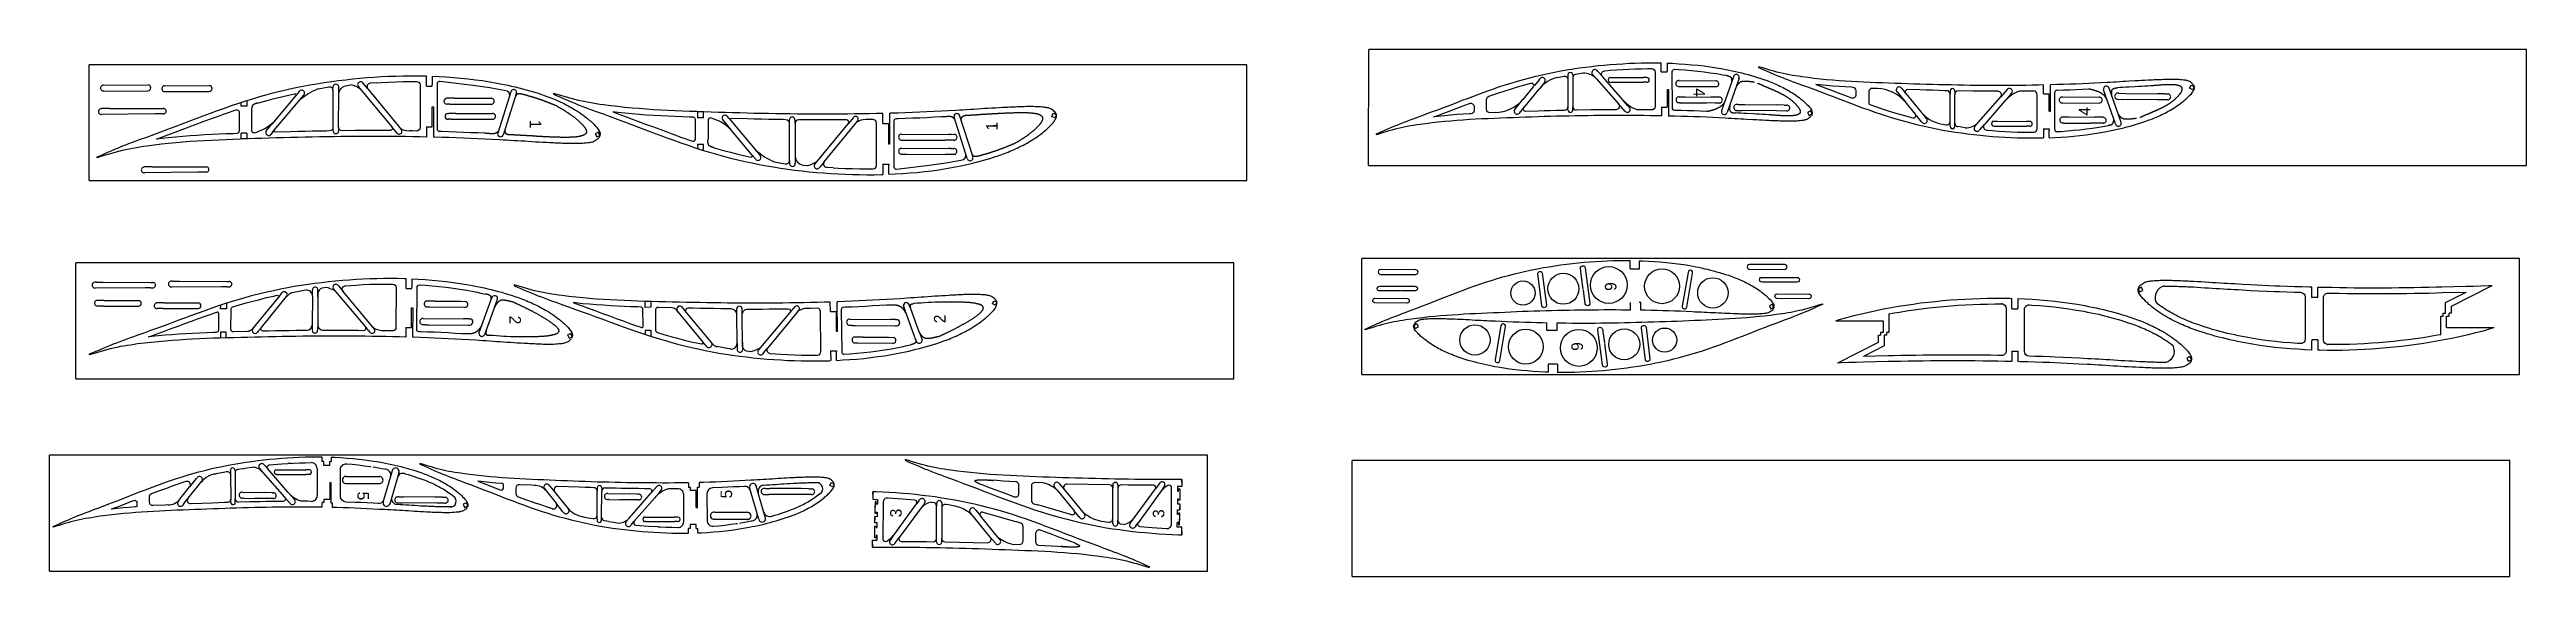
# Model space of a CAD drawing. Header units: millimetres. Extents: x 59 to 2198, y 55 to 510.
import ezdxf

# ---------------------------------------------------------------- set-up
doc = ezdxf.new("R2010")
doc.units = ezdxf.units.MM
doc.layers.add('7', color=7, linetype='Continuous')
doc.styles.add('样式_4', font='txt', dxfattribs={"height": 10})

msp = doc.modelspace()

# ---------------------------------------------------------------- texts
at = {"char_height": 10, "style": '样式_4'}
for s, width, heights, insert, attachment_point, rotation in [('4', 21.761, [0], (1488.4, 476.3), 1, 270.1676), ('4', 21.761, [0], (1821.2, 452.6), 7, 89.9395), ('1', 31.419, [66.2], (483.3, 449), 1, 270), ('1', 31.419, [66.2], (877.5, 439.8), 7, 90.1071), ('2', 22.276, [0], (465.8, 279.9), 1, 269.6083), ('2', 22.276, [0], (832.5, 273.5), 7, 90.4988), ('5', 25.763, [0], (648.3, 122.3), 7, 90.1071), ('5', 25.763, [0], (334.5, 128.1), 1, 270), ('3', 4.025, [0], (784.6, 113.4), 3, 89.7998), ('3', 4.025, [0], (1021.6, 105.4), 7, 89.9069)]:
    msp.add_mtext_dynamic_manual_height_columns(s, width=width, gutter_width=50, heights=heights, dxfattribs=dict(at, insert=insert, attachment_point=attachment_point, rotation=rotation))
for insert, attachment_point, rotation in [((1411.9, 308.9), 1, 270.5961), ((1372.9, 249.6), 9, 270.489)]:
    msp.add_mtext('6', dxfattribs=dict(at, insert=insert, attachment_point=attachment_point, rotation=rotation))

# ---------------------------------------------------------------- linework, layer by layer
for p, q in [((1092.8, 496.5), (92.8, 496.5)), ((92.8, 396.5), (92.8, 496.5)), ((1092.8, 396.5), (1092.8, 496.5)), ((1197.9, 409.6), (1198, 509.6)), ((2197.9, 509.6), (1198, 509.6)), ((1450.7, 490.3), (1450.7, 498)), ((2197.9, 409.6), (2197.9, 509.6)), ((274.3, 473.5), (271.3, 469.9)), ((303.4, 477.2), (303.4, 476.9)), ((303.4, 474.5), (303.4, 477.2)), ((308.4, 477.2), (308.4, 476.9)), ((308.4, 470.7), (308.4, 476.9)), ((329.8, 480.1), (329.2, 480.9)), ((333.5, 475.7), (329.9, 480.2)), ((333.5, 475.7), (362.5, 440.3)), ((341.1, 480.9), (335.6, 480.6)), ((336, 480.6), (335.6, 480.6)), ((384.1, 478), (384.1, 486.8)), ((384.1, 478), (389.1, 478)), ((389.1, 478), (389.1, 479)), ((1345.2, 483.6), (1341.1, 478.6)), ((1345.2, 483.6), (1345.8, 484.3)), ((1348.6, 479.7), (1346.3, 476.9)), ((1349.7, 481.1), (1348.6, 479.7)), ((1370, 487.8), (1370, 483.6)), ((1374.2, 487.8), (1374.2, 485)), ((1374.2, 485.2), (1374.2, 460.3)), ((1383.2, 489.1), (1376.7, 488.2)), ((1391.4, 488), (1391.2, 488.2)), ((1391.4, 488), (1394.3, 484.6)), ((1395.9, 490.7), (1395.3, 491.4)), ((1395.9, 490.7), (1399.8, 486.3)), ((1407, 485.5), (1409.9, 485.5)), ((1407, 481.3), (1411.3, 481.3)), ((1409.7, 485.5), (1435, 485.4)), ((1411.3, 481.3), (1435.2, 481.3)), ((1438.2, 485.4), (1435, 485.4)), ((1438.2, 481.3), (1435.2, 481.3)), ((1450.7, 490.3), (1455.7, 490.3)), ((1455.7, 490.3), (1455.7, 491.3)), ((1654.1, 473.3), (1654.3, 473.1)), ((1654.3, 473.1), (1656.3, 470.6)), ((1658.1, 476.3), (1662.6, 470.9)), ((1700.1, 474), (1700.1, 471.1)), ((1704.2, 473.9), (1704.2, 470.9)), ((1704.2, 446), (1704.2, 470.9)), ((1719.8, 473.7), (1707.2, 473.9)), ((1749.4, 475.1), (1743.7, 468.6)), ((1751.6, 470), (1753.3, 471.8)), ((1780.8, 471.4), (1780.8, 479)), ((1780.8, 471.4), (1785.8, 471.4)), ((1845.9, 471.9), (1844.9, 471.9)), ((1845.9, 471.9), (1851.9, 471.8)), ((1851.9, 471.8), (1879.2, 471.5)), ((1885.7, 471.4), (1879.2, 471.5)), ((1885.7, 471.4), (1888.2, 471.4)), ((104.5, 458.6), (103.5, 458.6)), ((149.7, 454), (103.5, 453.5)), ((110.3, 458.6), (104.5, 458.7)), ((110.3, 458.6), (157, 458.8)), ((156.8, 454.1), (149.7, 454)), ((401.7, 467.6), (402, 467.6)), ((401.7, 462.5), (402, 462.5)), ((404.4, 462.5), (401.7, 462.5)), ((408.3, 467.6), (402, 467.6)), ((402.7, 454.5), (403.1, 454.5)), ((402.7, 449.4), (403.1, 449.4)), ((405.5, 449.4), (402.7, 449.4)), ((409.4, 454.5), (403.1, 454.5)), ((404.4, 462.5), (437.2, 462.5)), ((405.5, 449.4), (438.3, 449.4)), ((408.3, 467.6), (437.1, 467.6)), ((409.4, 454.5), (438.2, 454.5)), ((437.1, 467.5), (440.2, 467.5)), ((437.2, 462.5), (440.2, 462.5)), ((438.2, 454.4), (441.2, 454.4)), ((438.3, 449.4), (441.3, 449.4)), ((645.5, 450), (644, 452)), ((645.5, 450), (646.9, 448.4)), ((752.9, 451), (748.5, 445.6)), ((778.3, 445.8), (778.3, 454.4)), ((1324.1, 457.8), (1324.3, 458)), ((1324.3, 458), (1326.3, 460.5)), ((1326.3, 460.5), (1331.1, 466.4)), ((1326.3, 460.5), (1326.5, 460.7)), ((1328.1, 454.8), (1332.6, 460.3)), ((1370.1, 457.3), (1370.1, 460.1)), ((1374.2, 457.3), (1374.2, 460.3)), ((1389.8, 457.5), (1377.2, 457.3)), ((1419.5, 456.2), (1413.7, 462.7)), ((1421.6, 461.3), (1417.5, 466.1)), ((1421.6, 461.3), (1423.3, 459.5)), ((1450.8, 460), (1455.8, 460)), ((1450.8, 460), (1450.8, 452.4)), ((1466.1, 468.9), (1467.9, 468.9)), ((1467.1, 463.7), (1466.1, 463.7)), ((1467.1, 463.7), (1473.6, 463.6)), ((1467.9, 468.9), (1471.6, 468.8)), ((1471.6, 468.8), (1493.7, 468.6)), ((1473.6, 463.6), (1489.7, 463.5)), ((1497.4, 463.4), (1489.7, 463.5)), ((1500.8, 468.5), (1493.7, 468.6)), ((1497.4, 463.4), (1497.2, 463.4)), ((1500.8, 463.4), (1497.4, 463.4)), ((1501.1, 463.4), (1500.8, 463.4)), ((1515.9, 456.9), (1515.6, 456.9)), ((1516.9, 462.2), (1515.9, 462.2)), ((1515.9, 456.9), (1520.4, 456.9)), ((1516.9, 462.2), (1522.9, 462.1)), ((1550.3, 456.6), (1520.4, 456.9)), ((1522.9, 462.1), (1550.2, 461.8)), ((1556.7, 461.7), (1550.2, 461.8)), ((1559.1, 456.5), (1550.3, 456.6)), ((1556.7, 461.7), (1559.2, 461.6)), ((1656.3, 470.6), (1656.5, 470.4)), ((1656.3, 470.6), (1661.2, 464.7)), ((1675.2, 447.6), (1671.2, 452.6)), ((1678.7, 451.4), (1676.4, 454.2)), ((1679.8, 450.1), (1678.7, 451.4)), ((1751.6, 470), (1747.5, 465.2)), ((1797.6, 451.4), (1799.4, 451.4)), ((1799.4, 451.4), (1803.1, 451.4)), ((1803.1, 451.4), (1825.1, 451.1)), ((1832.3, 451.1), (1825.1, 451.1)), ((1844.8, 466.7), (1844.6, 466.7)), ((1844.8, 466.7), (1849.4, 466.6)), ((1879.3, 466.3), (1849.4, 466.6)), ((1888.1, 466.3), (1879.3, 466.3)), ((245.8, 439.5), (247.5, 441.5)), ((247.5, 441.5), (250.7, 445.3)), ((251.3, 438.3), (249.8, 436.4)), ((251.3, 438.3), (252.7, 439.9)), ((303.4, 442.4), (303.4, 439.4)), ((308.3, 442.5), (308.3, 439.5)), ((358.8, 437.5), (354.3, 442.9)), ((384.1, 442.8), (389.1, 442.8)), ((384.1, 442.8), (384.1, 434.1)), ((640, 448.8), (641.6, 446.8)), ((641.6, 446.8), (644.9, 443)), ((697.6, 446.1), (697.6, 449)), ((702.5, 445.9), (702.5, 449)), ((727.7, 412.8), (756.7, 448.2)), ((778.3, 445.8), (783.3, 445.8)), ((794.6, 436.6), (835, 436.4)), ((794.6, 431.5), (799.4, 431.4)), ((799.4, 431.4), (832.1, 431.4)), ((837.2, 431.3), (832.1, 431.4)), ((837.2, 436.4), (835, 436.4)), ((837.2, 436.4), (839.7, 436.5)), ((839.9, 431.3), (837.2, 431.3)), ((1675.2, 447.6), (1675.8, 446.8)), ((1700.1, 443.4), (1700.1, 447.6)), ((1704.2, 443.4), (1704.2, 446.2)), ((1713.2, 442.1), (1706.8, 443.1)), ((1721.4, 443.3), (1721.3, 443.1)), ((1721.4, 443.3), (1724.4, 446.6)), ((1726, 440.6), (1725.3, 439.9)), ((1726, 440.6), (1729.8, 445)), ((1737.9, 447.7), (1740.7, 447.7)), ((1737.9, 443.4), (1742.1, 443.4)), ((1740.5, 447.7), (1765.9, 447.6)), ((1742.1, 443.4), (1766.1, 443.4)), ((1769, 447.6), (1765.9, 447.6)), ((1769, 443.4), (1766.1, 443.4)), ((1780.8, 441.1), (1785.8, 441.1)), ((1780.8, 441.1), (1780.8, 433.4)), ((1785.8, 441.1), (1785.8, 440.1)), ((1798.5, 446.2), (1797.5, 446.2)), ((1798.5, 446.2), (1805.1, 446.2)), ((1805.1, 446.2), (1821.1, 446.1)), ((1828.9, 446), (1821.1, 446.1)), ((1828.9, 446), (1828.6, 446)), ((1832.2, 446), (1828.9, 446)), ((1832.5, 446), (1832.2, 446)), ((141.5, 408.3), (140.4, 408.3)), ((147.3, 408.3), (141.5, 408.4)), ((147.3, 408.3), (194, 408.5)), ((668.6, 414.9), (665.5, 418.5)), ((697.7, 413.9), (697.7, 411.2)), ((697.7, 411.2), (697.7, 411.5)), ((702.6, 417.7), (702.6, 411.5)), ((702.6, 411.2), (702.6, 411.5)), ((724.1, 408.4), (723.4, 407.6)), ((727.7, 412.8), (724.2, 408.3)), ((735.4, 407.5), (729.8, 407.9)), ((730.3, 407.9), (729.8, 407.9)), ((778.4, 410.6), (783.4, 410.6)), ((778.4, 410.6), (778.4, 401.8)), ((783.4, 410.6), (783.4, 409.6)), ((794.5, 424.4), (835, 424.2)), ((794.5, 419.2), (799.3, 419.2)), ((799.3, 419.2), (832.1, 419.1)), ((837.2, 419.1), (832.1, 419.1)), ((837.1, 424.2), (835, 424.2)), ((837.1, 424.2), (839.7, 424.3)), ((839.8, 419.1), (837.2, 419.1)), ((1197.9, 409.6), (2197.9, 409.6)), ((92.8, 396.5), (1092.8, 396.5)), ((186.6, 403.7), (140.5, 403.2)), ((193.8, 403.8), (186.6, 403.7)), ((1081.4, 325.5), (81.4, 325.5)), ((81.4, 225.5), (81.4, 325.5)), ((1081.4, 225.5), (1081.4, 325.5)), ((2191.9, 329.2), (1191.9, 329.2)), ((1191.9, 229.2), (1191.9, 329.2)), ((1423.8, 320.3), (1423.8, 327.6)), ((1431.8, 320.3), (1431.8, 327.4)), ((2191.9, 229.2), (2191.9, 329.2)), ((99.1, 308.9), (98, 308.9)), ((141.2, 303.9), (98, 303.8)), ((99.1, 308.9), (104.9, 308.8)), ((104.9, 308.8), (145.9, 308.5)), ((145.7, 303.9), (141.2, 303.9)), ((145.7, 303.9), (146.7, 303.9)), ((145.9, 308.5), (147.9, 308.5)), ((146.7, 303.9), (147.7, 303.9)), ((164.9, 309.7), (163.9, 309.7)), ((207.1, 304.8), (163.9, 304.6)), ((164.9, 309.7), (170.8, 309.7)), ((170.8, 309.7), (211.8, 309.4)), ((211.6, 304.8), (207.1, 304.8)), ((211.6, 304.8), (212.6, 304.8)), ((211.8, 309.4), (213.8, 309.4)), ((212.6, 304.8), (213.6, 304.8)), ((258.7, 298.8), (259.3, 299.6)), ((275.7, 301.1), (268.1, 299.7)), ((276.9, 301.4), (275.7, 301.1)), ((279.9, 301.9), (276.9, 301.4)), ((285.7, 296.9), (285.7, 302.3)), ((290.4, 296.3), (290.4, 302.2)), ((308.5, 305.3), (307.9, 306)), ((308.5, 305.3), (312.1, 300.9)), ((366.5, 303.5), (366.5, 312)), ((366.5, 303.5), (371.5, 303.5)), ((371.5, 303.5), (371.5, 304.5)), ((1423.8, 320.3), (1431.8, 320.3)), ((1865.4, 304.5), (1862.7, 303.2)), ((1862.7, 303.2), (1864, 300.5)), ((1864, 300.5), (1866.7, 301.7)), ((1866.7, 301.7), (1865.4, 304.5)), ((1959.3, 301.8), (1980.4, 300.9)), ((1959.5, 306.8), (1980.6, 305.8)), ((2012.7, 296.7), (2012.7, 304.8)), ((2017.7, 295.7), (2017.7, 304.6)), ((2124.7, 304.8), (2145.8, 305.3)), ((2124.9, 299.8), (2146, 300.3)), ((2128.1, 291.2), (2146, 300.3)), ((105.2, 288.2), (99.7, 288.2)), ((105.8, 293.1), (99.8, 293.1)), ((105.2, 288.2), (130.4, 288.2)), ((105.8, 293.1), (130.2, 293)), ((130.2, 293), (135.4, 293)), ((130.4, 288.2), (135.4, 288.2)), ((157.4, 291), (151.4, 291)), ((156.8, 286.1), (151.4, 286.1)), ((156.8, 286.1), (182.1, 286.1)), ((157.4, 291), (181.8, 290.9)), ((181.8, 290.9), (187, 290.9)), ((182.1, 286.1), (187.1, 286.1)), ((201.9, 282.6), (203.2, 283.1)), ((204.5, 282.1), (204.5, 280.7)), ((258.1, 298.1), (256.3, 295.9)), ((258.1, 298.1), (258.7, 298.8)), ((264.1, 297.2), (263.4, 296.4)), ((285.7, 296.9), (285.5, 272.2)), ((601.5, 283.1), (600.9, 283.9)), ((605.5, 286.5), (604.9, 287.3)), ((605.5, 286.5), (608.3, 283.1)), ((647.3, 285.8), (641.3, 285.9)), ((652.2, 280.9), (652.2, 285.8)), ((652.4, 256.1), (652.2, 280.9)), ((656.9, 280.7), (656.9, 285.8)), ((700.9, 286), (698.1, 282.6)), ((700.9, 286), (701.6, 286.7)), ((701.6, 286.7), (702.2, 287.5)), ((704.5, 283.2), (705.8, 284.7)), ((733, 283.4), (732.9, 291.7)), ((733, 283.4), (738, 283.4)), ((1424.1, 284.8), (1424.1, 291.3)), ((1433.1, 291.3), (1431.6, 291.3)), ((1433.1, 284.6), (1433.1, 291.3)), ((1647.2, 281.5), (1647.2, 265.5)), ((1753.5, 285.8), (1753.5, 294.9)), ((1753.5, 285.8), (1758.5, 285.8)), ((1758.5, 294.8), (1758.5, 286.8)), ((1758.5, 285.8), (1758.5, 286.8)), ((2012.7, 295.7), (2012.7, 296.7)), ((2017.7, 295.7), (2012.7, 295.7)), ((2124, 263.5), (2124, 279.5)), ((2124, 279.5), (2126.1, 279.5)), ((2126.1, 279.5), (2126.1, 282.1)), ((2126.1, 282.1), (2128.1, 282.1)), ((2128.1, 282.1), (2128.1, 291.2)), ((2133.1, 282.1), (2131.1, 282.1)), ((2131.1, 279.5), (2131.1, 282.1)), ((2133.1, 282.1), (2133.1, 288.1)), ((234.8, 269.8), (234.1, 269)), ((238.8, 266.5), (238.2, 265.7)), ((238.8, 266.5), (241.6, 269.8)), ((280.6, 267.2), (274.6, 267.1)), ((285.5, 272.2), (285.5, 267.2)), ((290.2, 272.4), (290.1, 267.3)), ((334.2, 267.2), (331.4, 270.5)), ((334.2, 267.2), (334.8, 266.4)), ((334.8, 266.4), (335.5, 265.6)), ((337.8, 269.9), (339.1, 268.4)), ((366.2, 269.8), (371.2, 269.8)), ((366.2, 269.8), (366.2, 261.5)), ((381.2, 277.4), (416.2, 277.1)), ((382.2, 272.1), (381.2, 272.1)), ((383.2, 272.1), (382.2, 272.1)), ((383.2, 272.1), (386.1, 272.1)), ((386.1, 272.1), (420.5, 271.8)), ((420.6, 277.1), (416.2, 277.1)), ((420.5, 271.8), (421.6, 271.7)), ((420.6, 277.1), (421.7, 277.1)), ((568.6, 270.3), (569.9, 269.8)), ((571.3, 270.8), (571.3, 272.2)), ((624.8, 254.9), (623, 257.1)), ((657.2, 256.7), (657.2, 250.9)), ((749.8, 276.9), (784.8, 276.6)), ((750.8, 271.6), (749.8, 271.6)), ((751.8, 271.6), (750.8, 271.6)), ((751.8, 271.6), (754.7, 271.6)), ((754.7, 271.6), (789.1, 271.3)), ((789.2, 276.6), (784.8, 276.6)), ((789.1, 271.3), (790.2, 271.2)), ((789.2, 276.6), (790.3, 276.6)), ((1351.8, 267.2), (1351.8, 273.9)), ((1353.3, 267.2), (1351.8, 267.2)), ((1360.8, 267.2), (1353.3, 267.2)), ((1360.8, 267.2), (1360.8, 273.7)), ((1638.1, 263), (1640.1, 263)), ((1638.1, 263), (1638.1, 256.9)), ((1640.1, 265.5), (1640.1, 263)), ((1643.1, 263), (1643.1, 253.9)), ((1645.1, 263), (1643.1, 263)), ((1645.1, 265.5), (1645.1, 263)), ((1647.2, 265.5), (1645.1, 265.5)), ((2017.7, 259.2), (2012.7, 259.2)), ((2012.7, 259.2), (2012.7, 258.2)), ((2012.7, 250.3), (2012.7, 258.2)), ((2017.7, 259.2), (2017.7, 250.1)), ((624.8, 254.9), (625.5, 254.1)), ((625.5, 254.1), (626.1, 253.4)), ((630.8, 255.8), (630.2, 256.6)), ((642.5, 251.9), (634.9, 253.3)), ((643.6, 251.6), (642.5, 251.9)), ((646.7, 251.2), (643.6, 251.6)), ((652.4, 256.1), (652.5, 250.7)), ((675.3, 247.8), (674.6, 247)), ((675.3, 247.8), (678.9, 252.2)), ((733.2, 249.7), (738.2, 249.7)), ((733.2, 249.7), (733.3, 241.2)), ((738.2, 249.7), (738.3, 248.7)), ((1361.1, 238.2), (1353.1, 238.2)), ((1353.1, 238.2), (1353.1, 231.1)), ((1361.1, 238.2), (1361.1, 230.9)), ((1643.1, 253.9), (1625.2, 244.7)), ((1646.3, 245.3), (1625.2, 244.7)), ((1646.4, 240.3), (1625.3, 239.7)), ((1753.5, 249.3), (1758.5, 249.3)), ((1753.5, 249.3), (1753.5, 240.4)), ((1758.5, 249.3), (1758.5, 248.3)), ((1758.5, 248.3), (1758.5, 240.3)), ((1811.7, 238.2), (1790.6, 239.2)), ((1811.9, 243.2), (1790.8, 244.2)), ((1907.2, 244.6), (1904.5, 243.3)), ((1904.5, 243.3), (1905.8, 240.6)), ((1905.8, 240.6), (1908.5, 241.9)), ((1908.5, 241.9), (1907.2, 244.6)), ((81.4, 225.5), (1081.4, 225.5)), ((1191.9, 229.2), (2191.9, 229.2)), ((1058.6, 159.6), (58.6, 159.6)), ((58.6, 59.6), (58.6, 159.6)), ((244.6, 150.6), (243.9, 151.3)), ((244.6, 150.6), (247, 147.8)), ((267.5, 152.5), (264.3, 152.3)), ((293.9, 158.1), (293.9, 154.1)), ((295.4, 154.1), (293.9, 154.1)), ((295.4, 150.6), (295.4, 154.1)), ((300.4, 150.6), (295.4, 150.6)), ((300.4, 154), (301.9, 154)), ((300.4, 154), (300.4, 151.6)), ((300.4, 151.6), (300.4, 150.6)), ((300.4, 150.6), (300.4, 150.6)), ((301.9, 157.9), (301.9, 154)), ((1058.6, 59.6), (1058.6, 159.6)), ((1183.7, 54.9), (1183.8, 154.9)), ((2183.7, 154.9), (1183.8, 154.9)), ((2183.7, 54.9), (2183.7, 154.9)), ((176.3, 136.8), (162.8, 132.3)), ((171.2, 121.5), (179.6, 132.1)), ((185.3, 139.3), (179.6, 132.1)), ((185.3, 139.3), (186, 140.1)), ((214.9, 146), (214.9, 146.8)), ((214.9, 146), (214.9, 142.5)), ((218.8, 146.7), (218.8, 144.4)), ((218.8, 144.2), (219, 121.9)), ((224.9, 147.9), (221.2, 147.2)), ((239.9, 148.1), (242.6, 145)), ((255.3, 143), (254.5, 143)), ((254.6, 147), (256.9, 147)), ((255.3, 143), (258.9, 143)), ((257.1, 147), (279.9, 146.9)), ((258.9, 143), (280.1, 143)), ((283, 146.9), (279.9, 146.9)), ((283, 143), (280.1, 143)), ((486.1, 130.7), (487.8, 128.6)), ((487.8, 128.6), (496.2, 118.1)), ((490.8, 132.9), (490.1, 133.7)), ((490.8, 132.9), (495, 127.7)), ((531.7, 131.4), (531.7, 128.5)), ((535.5, 131.3), (535.5, 128.3)), ((548.1, 131), (538.6, 131.2)), ((583, 132.5), (578.5, 127.3)), ((585.3, 127.4), (586.9, 129.3)), ((610.6, 135.7), (610.6, 131.7)), ((612.1, 131.7), (610.6, 131.7)), ((612.2, 129), (612.1, 131.7)), ((617.2, 129.1), (612.2, 129)), ((618.1, 131.9), (619.6, 131.9)), ((619.6, 135.9), (619.6, 131.9)), ((677, 130.9), (675.9, 130.9)), ((677, 130.9), (680.8, 130.9)), ((707.9, 130.7), (680.8, 130.9)), ((714.4, 130.6), (707.9, 130.7)), ((714.4, 130.6), (716.9, 130.6)), ((926.6, 132.2), (926.7, 132)), ((926.7, 132), (928.8, 129.5)), ((928.8, 129.5), (943.6, 111.4)), ((930.6, 135.2), (935.1, 129.7)), ((977, 133.9), (977, 131)), ((981.3, 133.9), (981.3, 130.9)), ((1017.5, 135.6), (1013.7, 130.4)), ((1020.5, 131.2), (1016.1, 125.1)), ((1020.5, 131.2), (1021.6, 132.7)), ((169.6, 119.4), (171.2, 121.5)), ((174.2, 117.2), (173.6, 116.4)), ((174.2, 117.2), (178.4, 122.4)), ((215.2, 118.8), (215.1, 121.7)), ((219, 118.9), (219, 121.9)), ((231.5, 119.2), (222, 119)), ((226.1, 122.4), (225, 122.4)), ((225.2, 127.7), (244.1, 127.3)), ((226.1, 122.4), (235.5, 122.3)), ((249.3, 122.1), (235.5, 122.3)), ((250.9, 127.2), (244.1, 127.3)), ((252, 122.1), (249.3, 122.1)), ((250.9, 127.2), (251.9, 127.2)), ((266.5, 117.8), (261.9, 123)), ((268.7, 122.9), (264.5, 127.7)), ((268.7, 122.9), (270.3, 121)), ((294.1, 114.7), (294.1, 118.6)), ((295.6, 118.6), (294.1, 118.6)), ((295.6, 121.3), (295.6, 118.6)), ((300.6, 121.3), (295.6, 121.3)), ((301.6, 118.5), (303.1, 118.5)), ((303.1, 114.4), (303.1, 118.5)), ((359.1, 118.3), (363.3, 118.3)), ((360.4, 123.6), (359.4, 123.6)), ((360.4, 123.6), (364.2, 123.5)), ((393.2, 118.2), (363.3, 118.3)), ((391.3, 123.3), (364.2, 123.5)), ((397.8, 123.3), (391.3, 123.3)), ((400.2, 118.2), (393.2, 118.2)), ((397.8, 123.3), (400.3, 123.3)), ((492.9, 113.4), (479.4, 117.8)), ((501.9, 110.8), (496.2, 118.1)), ((501.9, 110.8), (502.6, 110.1)), ((531.5, 104.2), (531.5, 107.7)), ((535.4, 106), (535.5, 128.3)), ((541.6, 121.2), (540.6, 121.2)), ((540.7, 126.5), (559.6, 126.2)), ((541.6, 121.2), (551.1, 121.1)), ((564.8, 120.9), (551.1, 121.1)), ((566.4, 126), (559.6, 126.2)), ((567.5, 120.9), (564.8, 120.9)), ((566.4, 126), (567.4, 126)), ((585.3, 127.4), (581.1, 122.6)), ((675.7, 125.7), (679.9, 125.6)), ((709.7, 125.5), (679.9, 125.6)), ((716.8, 125.5), (709.7, 125.5)), ((809.4, 120.3), (807.4, 117.5)), ((809.4, 120.3), (810, 121.1)), ((814.3, 118), (811.5, 114.2)), ((820.1, 118.9), (822.2, 118.7)), ((824.8, 118.3), (824.8, 115.7)), ((829.3, 118.3), (829.3, 117.6)), ((829.3, 117.6), (829.3, 114.1)), ((858.5, 112.2), (857.9, 113)), ((858.5, 112.2), (862.6, 107.3)), ((877.3, 89.2), (862.6, 107.3)), ((947.7, 106.5), (943.6, 111.4)), ((531.5, 104.2), (531.5, 103.4)), ((535.4, 103.5), (535.4, 105.8)), ((541.5, 102.3), (537.8, 103)), ((556.6, 102.2), (559.2, 105.2)), ((561.2, 99.7), (560.5, 98.9)), ((561.2, 99.7), (563.6, 102.5)), ((573.7, 102.2), (572.9, 102.2)), ((573, 106.2), (575.3, 106.2)), ((573.7, 102.2), (577.3, 102.2)), ((575.5, 106.2), (598.2, 106.1)), ((577.3, 102.2), (598.4, 102.2)), ((584.1, 97.8), (580.9, 98)), ((601.4, 106.1), (598.2, 106.1)), ((601.4, 102.2), (598.4, 102.2)), ((610.6, 92.2), (610.5, 96.2)), ((612, 96.2), (610.5, 96.2)), ((617, 99.8), (612, 99.8)), ((612, 99.8), (612, 96.2)), ((617, 99.8), (617, 99.7)), ((617, 98.7), (617, 99.7)), ((617, 96.4), (617, 98.7)), ((617, 96.4), (618.5, 96.4)), ((618.6, 92.5), (618.5, 96.4)), ((785.7, 87.7), (784.6, 86.1)), ((785.7, 87.7), (790.1, 93.7)), ((788.7, 83.3), (792.5, 88.4)), ((824.8, 84.8), (824.8, 87.9)), ((829.2, 84.8), (829.2, 87.7)), ((875.5, 83.5), (871.1, 88.9)), ((879.4, 86.7), (877.3, 89.2)), ((879.6, 86.5), (879.4, 86.7)), ((947.7, 106.5), (948.3, 105.7)), ((976.9, 101.1), (976.9, 104.6)), ((976.9, 100.5), (976.9, 101.1)), ((981.4, 100.5), (981.4, 103.1)), ((986.1, 99.8), (984, 100.1)), ((991.9, 100.8), (994.7, 104.5)), ((996.8, 98.5), (996.2, 97.7)), ((996.8, 98.5), (998.8, 101.3)), ((58.6, 59.6), (1058.6, 59.6)), ((1183.7, 54.9), (2183.7, 54.9))]:
    msp.add_line(p, q)
at = {"color": 3}
for p, q in [((1455.7, 497.9), (1455.7, 491.3)), ((104.8, 478.9), (143.9, 479.1)), ((105.5, 473.8), (143.6, 474)), ((157.8, 478.3), (196.8, 478.5)), ((158.4, 473.3), (196.5, 473.5)), ((389.1, 486.6), (389.1, 479)), ((457, 473), (445.7, 437.5)), ((462, 472.1), (450.3, 435.7)), ((1455.8, 475.1), (1456.8, 475.1)), ((1455.8, 475.1), (1455.8, 460)), ((1456.8, 475.1), (1456.8, 452.2)), ((1465.6, 482.9), (1497.7, 482.7)), ((1466.2, 477.8), (1497.9, 477.6)), ((1513, 486.1), (1502.7, 456.6)), ((1517.9, 484.9), (1507.5, 455.3)), ((1785.8, 456.3), (1785.8, 471.4)), ((1786.8, 456.3), (1786.8, 479.1)), ((1843, 445.4), (1832.7, 474.8)), ((1847.9, 446.6), (1837.5, 476.2)), ((224.1, 460.7), (224.1, 464)), ((229.1, 460.7), (224.1, 460.7)), ((229.1, 465.7), (229.1, 460.7)), ((389.1, 442.8), (389.1, 460.3)), ((389.1, 460.3), (390.1, 460.3)), ((390.1, 460.3), (390.1, 434)), ((623.3, 455.8), (618.3, 455.8)), ((618.3, 455.8), (618.3, 450.8)), ((623.3, 450.8), (618.3, 450.8)), ((623.3, 450.8), (623.3, 455.8)), ((784.3, 428.3), (784.3, 454.6)), ((851.3, 415.7), (839.9, 451.2)), ((856.2, 416.6), (844.5, 453)), ((1785.8, 456.3), (1786.8, 456.3)), ((1796.7, 468.7), (1828.8, 468.5)), ((1797.3, 463.6), (1829.1, 463.4)), ((229.1, 437.5), (224.1, 437.5)), ((224.1, 432.5), (224.1, 437.5)), ((229.1, 432.5), (224.1, 432.5)), ((229.1, 437.5), (229.1, 432.5)), ((783.3, 445.8), (783.3, 428.3)), ((783.3, 428.3), (784.3, 428.3)), ((1785.8, 433.5), (1785.8, 440.1)), ((623.3, 427.6), (618.3, 427.6)), ((618.3, 427.6), (618.4, 424.2)), ((623.4, 422.6), (623.3, 427.6)), ((783.4, 402), (783.4, 409.6)), ((371.5, 311.8), (371.5, 304.5)), ((206.3, 285.8), (206.4, 289.1)), ((211.3, 285.8), (206.3, 285.8)), ((211.4, 290.8), (211.3, 285.8)), ((371.2, 269.8), (371.3, 286.6)), ((371.3, 286.6), (372.3, 286.6)), ((372.3, 286.6), (372.2, 261.3)), ((391.8, 292.5), (384.4, 292.6)), ((385.1, 287.5), (387, 287.5)), ((387, 287.5), (417.9, 287.2)), ((391.8, 292.5), (413.5, 292.4)), ((413.5, 292.4), (417.9, 292.3)), ((439.8, 293.5), (429.5, 265)), ((443, 287.4), (435.7, 267.4)), ((440.5, 295.2), (439.8, 293.5)), ((443, 287.4), (445.4, 294.2)), ((572.9, 287.1), (572.9, 292.3)), ((577.9, 287.2), (572.9, 287.1)), ((577.9, 292.2), (577.9, 287.2)), ((738, 283.4), (738.1, 266.6)), ((739.1, 266.6), (738.9, 291.9)), ((806.6, 259.8), (796.2, 288.3)), ((802.5, 285.9), (800.9, 290)), ((809.7, 265.9), (802.5, 285.9)), ((1546.7, 289.9), (1544, 288.5)), ((1544, 288.5), (1545.3, 285.8)), ((1545.3, 285.8), (1548, 287.2)), ((1548, 287.1), (1546.6, 289.8)), ((211.2, 265.7), (206.2, 265.8)), ((206.2, 265.8), (206.2, 260.6)), ((211.2, 260.7), (211.2, 265.7)), ((435.7, 267.4), (434.2, 263.3)), ((578.1, 267.1), (573.1, 267.1)), ((573.1, 267.1), (573.1, 263.8)), ((578.1, 262.1), (578.1, 267.1)), ((738.1, 266.6), (739.1, 266.6)), ((761.4, 261.5), (754, 261.5)), ((761.4, 261.5), (783.1, 261.3)), ((783.1, 261.3), (787.5, 261.2)), ((807.2, 258.1), (806.6, 259.8)), ((809.7, 265.9), (812.2, 259.1)), ((1239.6, 272.9), (1236.9, 271.6)), ((1236.9, 271.6), (1238.2, 268.9)), ((1238.2, 268.9), (1240.9, 270.2)), ((1240.9, 270.2), (1239.6, 272.9)), ((738.3, 241.4), (738.3, 248.7)), ((754.7, 256.4), (756.6, 256.4)), ((756.6, 256.4), (787.4, 256.1)), ((289.7, 148.1), (289.8, 124.8)), ((300.6, 136), (301.6, 136)), ((301.6, 136), (301.6, 118.5)), ((315, 135.1), (344.1, 135.1)), ((315.2, 141.2), (343.8, 141.1)), ((354.5, 146.1), (346.6, 118.7)), ((360.2, 144.3), (352.4, 117.3)), ((618.2, 114.4), (618.1, 131.9)), ((671.1, 104.4), (663.2, 131.8)), ((676.8, 106.2), (669, 133.2)), ((1036.7, 132.6), (1032.7, 132.6)), ((1032.7, 132.6), (1032.7, 128.6)), ((1036.7, 132.6), (1032.7, 132.6)), ((1032.7, 132.6), (1032.7, 128.6)), ((1032.7, 128.6), (1033.7, 128.6)), ((1032.7, 128.6), (1033.7, 128.6)), ((1033.7, 128.6), (1033.7, 130.6)), ((1033.7, 130.6), (1034.7, 130.6)), ((1033.7, 128.6), (1033.7, 130.6)), ((1033.7, 130.6), (1034.7, 130.6)), ((1034.7, 130.6), (1034.7, 124.6)), ((1034.7, 130.6), (1034.7, 124.6)), ((1036.7, 138.7), (1036.7, 132.6)), ((1036.7, 136.2), (1036.7, 132.6)), ((606.3, 102.2), (606.3, 125.6)), ((617.2, 114.4), (618.2, 114.4)), ((633, 110.3), (661.6, 110.3)), ((769.6, 125.5), (769.6, 128)), ((769.6, 125.5), (769.6, 121.5)), ((769.6, 125.5), (769.6, 121.5)), ((769.6, 121.5), (773.6, 121.4)), ((769.6, 121.5), (773.6, 121.4)), ((771.6, 119.5), (771.5, 112.5)), ((771.6, 119.5), (771.5, 112.5)), ((771.5, 112.5), (771.5, 109.5)), ((771.5, 112.5), (771.5, 109.5)), ((771.5, 109.5), (772.5, 109.5)), ((771.5, 109.5), (772.5, 109.5)), ((772.6, 119.5), (771.6, 119.5)), ((771.6, 119.5), (772.6, 119.5)), ((772.5, 109.5), (772.5, 110.5)), ((772.5, 110.5), (773.5, 110.4)), ((772.5, 109.5), (772.5, 110.5)), ((772.5, 110.5), (773.5, 110.4)), ((772.6, 117.5), (772.6, 119.5)), ((772.6, 117.5), (772.6, 119.5)), ((773.6, 117.4), (772.6, 117.5)), ((772.6, 117.5), (773.6, 117.4)), ((773.5, 110.4), (773.5, 106.4)), ((773.5, 110.4), (773.5, 106.4)), ((773.6, 121.4), (773.6, 117.4)), ((773.6, 121.4), (773.6, 117.4)), ((864.7, 110.5), (894, 102.1)), ((941.5, 108.2), (912.2, 116.6)), ((1033.7, 121.6), (1032.7, 121.6)), ((1032.7, 121.6), (1032.7, 117.6)), ((1033.7, 121.6), (1032.7, 121.6)), ((1032.7, 121.6), (1032.7, 117.6)), ((1032.7, 117.6), (1034.7, 117.6)), ((1032.7, 117.6), (1034.7, 117.6)), ((1032.7, 108.4), (1032.7, 112.4)), ((1032.7, 112.4), (1034.7, 112.4)), ((1032.7, 108.4), (1032.7, 112.4)), ((1032.7, 112.4), (1034.7, 112.4)), ((1033.7, 108.4), (1032.7, 108.4)), ((1033.7, 108.4), (1032.7, 108.4)), ((1033.7, 120.6), (1033.7, 121.6)), ((1033.7, 120.6), (1033.7, 121.6)), ((1034.7, 120.6), (1033.7, 120.6)), ((1034.7, 120.6), (1033.7, 120.6)), ((1034.7, 109.4), (1033.7, 109.4)), ((1033.7, 109.4), (1033.7, 108.4)), ((1034.7, 109.4), (1033.7, 109.4)), ((1033.7, 109.4), (1033.7, 108.4)), ((1034.7, 124.6), (1034.7, 120.6)), ((1034.7, 124.6), (1034.7, 120.6)), ((1034.7, 117.6), (1034.7, 112.4)), ((1034.7, 117.6), (1034.7, 115)), ((1034.7, 112.4), (1034.7, 115)), ((1034.7, 106.4), (1034.7, 109.4)), ((1034.7, 106.4), (1034.7, 109.4)), ((632.8, 104.3), (661.9, 104.2)), ((769.4, 82.7), (769.5, 86.2)), ((769.4, 80.2), (769.5, 86.2)), ((769.5, 86.2), (773.5, 86.2)), ((769.5, 86.2), (773.5, 86.2)), ((773.5, 106.4), (771.5, 106.5)), ((771.5, 101.2), (771.5, 106.5)), ((773.5, 106.4), (771.5, 106.5)), ((771.5, 106.5), (771.5, 103.8)), ((771.5, 101.2), (771.5, 103.8)), ((773.5, 101.2), (771.5, 101.2)), ((773.5, 101.2), (771.5, 101.2)), ((771.5, 94.2), (771.5, 98.2)), ((771.5, 98.2), (772.5, 98.2)), ((771.5, 94.2), (771.5, 98.2)), ((771.5, 98.2), (772.5, 98.2)), ((771.5, 88.2), (771.5, 94.2)), ((771.5, 88.2), (771.5, 94.2)), ((772.5, 88.2), (771.5, 88.2)), ((772.5, 88.2), (771.5, 88.2)), ((772.5, 98.2), (772.5, 97.2)), ((772.5, 98.2), (772.5, 97.2)), ((772.5, 97.2), (773.5, 97.2)), ((772.5, 97.2), (773.5, 97.2)), ((773.5, 90.2), (772.5, 90.2)), ((772.5, 90.2), (772.5, 88.2)), ((773.5, 90.2), (772.5, 90.2)), ((772.5, 90.2), (772.5, 88.2)), ((773.5, 97.2), (773.5, 101.2)), ((773.5, 97.2), (773.5, 101.2)), ((773.5, 86.2), (773.5, 90.2)), ((773.5, 86.2), (773.5, 90.2)), ((1032.6, 97.4), (1032.6, 101.4)), ((1032.6, 101.4), (1033.6, 101.4)), ((1032.6, 97.4), (1032.6, 101.4)), ((1033.6, 101.4), (1032.6, 101.4)), ((1036.6, 97.4), (1032.6, 97.4)), ((1036.6, 97.4), (1032.6, 97.4)), ((1033.6, 101.4), (1033.6, 99.4)), ((1033.6, 101.4), (1033.6, 99.4)), ((1033.6, 99.4), (1034.6, 99.4)), ((1034.6, 99.4), (1033.6, 99.4)), ((1034.6, 99.4), (1034.7, 106.4)), ((1034.6, 99.4), (1034.7, 106.4)), ((1036.6, 93.4), (1036.6, 97.4)), ((1036.6, 93.4), (1036.6, 97.4)), ((1036.6, 93.4), (1036.6, 90.8))]:
    msp.add_line(p, q, dxfattribs=at)
at = {"color": 1}
for p, q in [((2133.1, 288.1), (2168.2, 306)), ((2129, 269.4), (2129, 279.5)), ((2129, 279.5), (2131.1, 279.5)), ((1601.3, 275.6), (1642.2, 275.6)), ((1638.1, 256.9), (1603, 239)), ((1642.2, 265.5), (1640.1, 265.5)), ((1642.2, 275.6), (1642.2, 265.5)), ((2169.9, 269.4), (2129, 269.4))]:
    msp.add_line(p, q, dxfattribs=at)
at = {"color": 2}
for p, q in [((1036.7, 132.6), (1032.7, 132.6)), ((1032.7, 132.6), (1032.7, 128.6)), ((1032.7, 128.6), (1033.7, 128.6)), ((1033.7, 130.6), (1034.7, 130.6)), ((1033.7, 128.6), (1033.7, 130.6)), ((1034.7, 130.6), (1034.7, 120.6)), ((1036.7, 136.2), (1036.7, 138.7)), ((1036.7, 136.6), (1036.7, 132.6)), ((769.6, 128), (769.6, 121.5)), ((769.6, 121.5), (773.6, 121.4)), ((771.6, 119.5), (771.5, 109.5)), ((771.5, 109.5), (772.5, 109.5)), ((771.6, 119.5), (772.6, 119.5)), ((772.5, 109.5), (772.5, 110.5)), ((772.5, 110.5), (773.5, 110.4)), ((772.6, 117.5), (772.6, 119.5)), ((773.6, 117.4), (772.6, 117.5)), ((773.5, 110.4), (773.5, 106.4)), ((773.6, 121.4), (773.6, 117.4)), ((1032.7, 121.6), (1032.7, 117.6)), ((1033.7, 121.6), (1032.7, 121.6)), ((1032.7, 117.6), (1034.7, 117.6)), ((1032.7, 108.4), (1032.7, 112.4)), ((1032.7, 112.4), (1034.7, 112.4)), ((1033.7, 108.4), (1032.7, 108.4)), ((1033.7, 120.6), (1033.7, 121.6)), ((1034.7, 120.6), (1033.7, 120.6)), ((1034.7, 109.4), (1033.7, 109.4)), ((1033.7, 109.4), (1033.7, 108.4)), ((1034.6, 99.4), (1034.7, 109.4)), ((1034.7, 117.6), (1034.7, 112.4)), ((769.4, 82.2), (769.5, 86.2)), ((769.5, 86.2), (773.5, 86.2)), ((771.5, 101.2), (771.5, 106.5)), ((773.5, 106.4), (771.5, 106.5)), ((773.5, 101.2), (771.5, 101.2)), ((771.5, 88.2), (771.5, 98.2)), ((771.5, 98.2), (772.5, 98.2)), ((772.5, 88.2), (771.5, 88.2)), ((772.5, 98.2), (772.5, 97.2)), ((772.5, 97.2), (773.5, 97.2)), ((773.5, 90.2), (772.5, 90.2)), ((772.5, 90.2), (772.5, 88.2)), ((773.5, 97.2), (773.5, 101.2)), ((773.5, 86.2), (773.5, 90.2)), ((1032.6, 101.4), (1033.6, 101.4)), ((1032.6, 97.4), (1032.6, 101.4)), ((1036.6, 97.4), (1032.6, 97.4)), ((1033.6, 101.4), (1033.6, 99.4)), ((1034.6, 99.4), (1033.6, 99.4)), ((1036.6, 90.8), (1036.6, 97.4)), ((769.4, 82.7), (769.4, 80.2))]:
    msp.add_line(p, q, dxfattribs=at)
at = {"color": 3}
for points in [[(1383.3, 302.4), (1380.9, 320.4, -1.103481), (1385, 321), (1389, 290.8)], [(1557.2, 319.9, 1), (1557.3, 324), (1527, 324.1, 1.103481), (1527, 320), (1557.2, 319.9)], [(1225.8, 301.3), (1207.6, 301.3, -1.103481), (1207.6, 305.4), (1238, 305.4)], [(1238.5, 315.5, 1), (1238.6, 319.5), (1208.4, 319.7, 1.103481), (1208.3, 315.6), (1238.6, 315.5)], [(1237.9, 305.4, -1), (1238, 301.3), (1226.3, 301.3)], [(1347.4, 288.6), (1344, 316, -0.901358), (1347.9, 316.5), (1351.4, 289, -1), (1347.4, 288.6)], [(1389, 290.9, -1), (1384.9, 290.2), (1383.4, 301.9)], [(1468.8, 288.1, 1), (1472.7, 287.3), (1477.7, 316.6, 1.103481), (1473.8, 317.3), (1468.8, 288.1)], [(1555.8, 308.9), (1537.7, 308.9, -1.103481), (1537.6, 313), (1568, 313)], [(1568, 313, -1), (1568.1, 308.9), (1556.3, 308.9)], [(1231, 290.8), (1203.3, 291, -0.901358), (1203.4, 295), (1231.1, 294.8, -1), (1231, 290.8)], [(1578.2, 294.6), (1550.5, 294.8, -0.901358), (1550.6, 298.8), (1578.2, 298.6, -1), (1578.1, 294.6)], [(1316.1, 270.5, 1), (1312.1, 271.2), (1307.1, 242, 1.103481), (1311.1, 241.3), (1316.1, 270.5)], [(1395.9, 267.6, -1), (1399.9, 268.2), (1401.5, 256.5)], [(1401.5, 256), (1403.9, 238, -1.103481), (1399.8, 237.5), (1395.9, 267.6)], [(1437.5, 269.8), (1440.8, 242.3, -0.901358), (1436.9, 241.9), (1433.5, 269.3, -1), (1437.5, 269.7)]]:
    msp.add_lwpolyline(points, format="xyb", dxfattribs=at)
for points in [[(305.3, 301.3), (303, 302.4), (301.1, 303.2, 0.186961), (293.9, 303.7, 0.325967), (290.4, 299), (290.2, 272.4, 0.418021), (295.2, 267.3), (301.4, 267.3), (307.4, 267.3), (313.3, 267.3), (319.3, 267.3), (325.3, 267.3), (329.8, 267.2, 0.642079), (331.4, 270.5), (304.1, 302.7)], [(672.1, 251.8), (669.7, 250.7), (667.9, 249.8, -0.186961), (660.7, 249.3, -0.325967), (657.2, 254), (656.9, 280.7, -0.418021), (661.9, 285.7), (668.1, 285.7), (674.1, 285.7), (680, 285.8), (686, 285.8), (692, 285.8), (696.5, 285.9, -0.642079), (698.1, 282.6), (670.9, 250.4)]]:
    msp.add_lwpolyline(points, format="xyb")
for points in [[(453.9, 473.9, 0), (453.9, 473.9, 0), (453.9, 473.9, 0), (453.9, 473.8, 0), (454, 473.8, 0), (454, 473.8, 0), (454, 473.8, 0), (454, 473.8, 0), (454.1, 473.7, 0), (454.1, 473.7, 0), (454.1, 473.7, 0), (454.1, 473.7, 0), (454.2, 473.6, 0), (454.2, 473.6, 0), (454.2, 473.6, 0), (454.3, 473.6, 0), (454.3, 473.5, 0), (454.3, 473.5, 0), (454.3, 473.5, 0), (454.4, 473.5, 0), (454.4, 473.5, 0), (454.4, 473.4, 0), (454.4, 473.4, 0), (454.5, 473.4, 0), (454.5, 473.4, 0), (454.5, 473.3, 0), (454.5, 473.3, 0), (454.5, 473.3, 0), (454.6, 473.3, 0), (454.6, 473.2, 0), (454.6, 473.2, 0), (454.6, 473.2, 0), (454.7, 473.2, 0), (454.7, 473.1, 0), (454.7, 473.1, 0), (454.7, 473.1, 0), (454.8, 473.1, 0), (454.8, 473, 0), (454.8, 473, 0), (454.8, 473, 0), (454.8, 473, 0), (454.9, 472.9, 0), (454.9, 472.9, 0), (454.9, 472.9, 0), (454.9, 472.9, 0), (455, 472.8, 0), (455, 472.8, 0), (455, 472.8, 0), (455, 472.8, 0), (455, 472.7, 0), (455.1, 472.7, 0), (455.1, 472.7, 0), (455.1, 472.7, 0), (455.1, 472.6, 0), (455.1, 472.6, 0), (455.1, 472.6, 0), (455.2, 472.6, 0), (455.2, 472.5, 0), (455.2, 472.5, 0), (455.2, 472.5, 0), (455.2, 472.4, 0), (455.2, 472.4, 0), (455.3, 472.4, 0), (455.3, 472.4, 0), (455.3, 472.3, 0), (455.3, 472.3, 0), (455.3, 472.3, 0), (455.3, 472.2, 0), (455.3, 472.2, 0), (455.4, 472.2, 0), (455.4, 472.2, 0), (455.4, 472.1, 0), (455.4, 472.1, 0), (455.4, 472.1, 0), (455.4, 472, 0), (455.4, 472, 0), (455.4, 472, 0), (455.5, 471.9, 0), (455.5, 471.9, 0), (455.5, 471.9, 0), (455.5, 471.8, 0), (455.5, 471.8, 0), (455.5, 471.8, 0), (455.5, 471.8, 0), (455.5, 471.7, 0), (455.5, 471.7, 0), (455.5, 471.7, 0), (455.6, 471.6, 0), (455.6, 471.6, 0), (455.6, 471.6, 0), (455.6, 471.5, 0), (455.6, 471.5, 0), (455.6, 471.5, 0), (455.6, 471.4, 0), (455.6, 471.4, 0), (455.6, 471.4, 0), (455.6, 471.3, 0), (455.6, 471.3, 0), (455.6, 471.3, 0), (455.6, 471.2, 0), (455.7, 471.2, 0), (455.7, 471.2, 0), (455.7, 471.1, 0), (455.7, 471.1, 0), (455.7, 471.1, 0), (455.7, 471, 0), (455.7, 471, 0), (455.7, 471, 0), (455.7, 470.9, 0), (455.7, 470.9, 0), (455.7, 470.9, 0), (455.7, 470.8, 0), (455.7, 470.8, 0), (455.7, 470.8, 0), (455.7, 470.7, 0), (455.7, 470.7, 0), (455.7, 470.7, 0), (455.7, 470.6, 0), (455.7, 470.6, 0), (455.7, 470.6, 0), (455.7, 470.5, 0), (455.7, 470.5, 0), (455.8, 470.5, 0), (455.8, 470.4, 0), (455.8, 470.4, 0), (455.8, 470.4, 0), (455.8, 470.3, 0), (455.8, 470.3, 0), (455.8, 470.3, 0), (455.8, 470.2, 0), (455.8, 470.2, 0), (455.8, 470.1, 0), (455.8, 470.1, 0), (455.8, 470.1, 0), (455.8, 470, 0), (455.8, 470, 0), (455.8, 470, 0), (455.8, 469.9, 0), (455.8, 469.9, 0), (455.8, 469.9, 0), (455.8, 469.8, 0), (455.8, 469.8, 0), (455.8, 469.8, 0), (455.8, 469.7, 0), (455.8, 469.7, 0), (455.8, 469.7, 0), (455.8, 469.6, 0), (455.8, 469.6, 0), (455.8, 469.5, 0), (455.8, 469.5, 0), (455.8, 469.5, 0), (455.8, 469.4, 0), (455.8, 469.4, 0), (455.8, 469.4, 0), (455.8, 469.3, 0), (455.8, 469.3, 0), (455.8, 469.3, 0), (455.8, 469.2, 0), (455.8, 469.2, 0), (455.8, 469.2, 0)], [(464.6, 471.5, 0), (464.6, 471.5, 0), (464.6, 471.5, 0), (464.5, 471.5, 0), (464.5, 471.5, 0), (464.5, 471.5, 0), (464.5, 471.5, 0), (464.4, 471.5, 0), (464.4, 471.5, 0), (464.4, 471.5, 0), (464.3, 471.5, 0), (464.3, 471.5, 0), (464.3, 471.5, 0), (464.2, 471.5, 0), (464.2, 471.5, 0), (464.2, 471.5, 0), (464.2, 471.5, 0), (464.1, 471.5, 0), (464.1, 471.5, 0), (464.1, 471.5, 0), (464, 471.5, 0), (464, 471.5, 0), (464, 471.5, 0), (464, 471.5, 0), (463.9, 471.5, 0), (463.9, 471.5, 0), (463.9, 471.5, 0), (463.8, 471.5, 0), (463.8, 471.5, 0), (463.8, 471.5, 0), (463.8, 471.5, 0), (463.7, 471.5, 0), (463.7, 471.5, 0), (463.7, 471.5, 0), (463.6, 471.5, 0), (463.6, 471.5, 0), (463.6, 471.5, 0), (463.6, 471.5, 0), (463.5, 471.5, 0), (463.5, 471.5, 0), (463.5, 471.5, 0), (463.5, 471.4, 0), (463.4, 471.4, 0), (463.4, 471.4, 0), (463.4, 471.4, 0), (463.3, 471.4, 0), (463.3, 471.4, 0), (463.3, 471.4, 0), (463.3, 471.4, 0), (463.2, 471.4, 0), (463.2, 471.4, 0), (463.2, 471.4, 0), (463.2, 471.4, 0), (463.1, 471.4, 0), (463.1, 471.4, 0), (463.1, 471.4, 0), (463.1, 471.4, 0), (463, 471.4, 0), (463, 471.3, 0), (463, 471.3, 0), (463, 471.3, 0), (462.9, 471.3, 0), (462.9, 471.3, 0), (462.9, 471.3, 0), (462.9, 471.3, 0), (462.8, 471.3, 0), (462.8, 471.3, 0), (462.8, 471.3, 0), (462.8, 471.3, 0), (462.7, 471.2, 0), (462.7, 471.2, 0), (462.7, 471.2, 0), (462.7, 471.2, 0), (462.6, 471.2, 0), (462.6, 471.2, 0), (462.6, 471.2, 0), (462.6, 471.2, 0), (462.5, 471.2, 0), (462.5, 471.1, 0), (462.5, 471.1, 0), (462.5, 471.1, 0), (462.5, 471.1, 0), (462.4, 471.1, 0), (462.4, 471.1, 0), (462.4, 471.1, 0), (462.4, 471, 0), (462.4, 471, 0), (462.3, 471, 0), (462.3, 471, 0), (462.3, 471, 0), (462.3, 471, 0), (462.3, 470.9, 0), (462.2, 470.9, 0), (462.2, 470.9, 0), (462.2, 470.9, 0), (462.2, 470.9, 0), (462.2, 470.9, 0), (462.1, 470.8, 0), (462.1, 470.8, 0), (462.1, 470.8, 0), (462.1, 470.8, 0), (462.1, 470.8, 0), (462, 470.8, 0), (462, 470.7, 0), (462, 470.7, 0), (462, 470.7, 0), (462, 470.7, 0), (461.9, 470.7, 0), (461.9, 470.6, 0), (461.9, 470.6, 0), (461.9, 470.6, 0), (461.9, 470.6, 0), (461.9, 470.5, 0), (461.8, 470.5, 0), (461.8, 470.5, 0), (461.8, 470.5, 0), (461.8, 470.5, 0), (461.8, 470.4, 0), (461.8, 470.4, 0), (461.7, 470.4, 0), (461.7, 470.4, 0), (461.7, 470.4, 0), (461.7, 470.3, 0), (461.7, 470.3, 0), (461.6, 470.3, 0), (461.6, 470.3, 0), (461.6, 470.2, 0), (461.6, 470.2, 0), (461.6, 470.2, 0), (461.6, 470.2, 0), (461.6, 470.1, 0), (461.5, 470.1, 0), (461.5, 470.1, 0), (461.5, 470.1, 0), (461.5, 470, 0), (461.5, 470, 0), (461.5, 470, 0), (461.4, 470, 0), (461.4, 470, 0), (461.4, 469.9, 0), (461.4, 469.9, 0), (461.4, 469.9, 0), (461.4, 469.9, 0), (461.3, 469.8, 0), (461.3, 469.8, 0), (461.3, 469.8, 0), (461.3, 469.8, 0), (461.3, 469.7, 0), (461.3, 469.7, 0), (461.3, 469.7, 0), (461.2, 469.7, 0), (461.2, 469.6, 0), (461.2, 469.6, 0), (461.2, 469.6, 0), (461.2, 469.6, 0), (461.2, 469.5, 0), (461.1, 469.5, 0), (461.1, 469.5, 0), (461.1, 469.5, 0), (461.1, 469.4, 0)], [(497, 460.7, 0), (496.8, 460.8, 0), (496.6, 460.8, 0), (496.4, 460.9, 0), (496.2, 461, 0), (496, 461.1, 0), (495.8, 461.2, 0), (495.6, 461.3, 0), (495.4, 461.4, 0), (495.2, 461.4, 0), (495, 461.5, 0), (494.8, 461.6, 0), (494.6, 461.7, 0), (494.4, 461.8, 0), (494.2, 461.9, 0), (494, 461.9, 0), (493.8, 462, 0), (493.6, 462.1, 0), (493.4, 462.2, 0), (493.2, 462.3, 0), (493, 462.4, 0), (492.8, 462.4, 0), (492.6, 462.5, 0), (492.4, 462.6, 0), (492.2, 462.7, 0), (492, 462.8, 0), (491.8, 462.8, 0), (491.6, 462.9, 0), (491.4, 463, 0), (491.2, 463.1, 0), (491, 463.2, 0), (490.8, 463.2, 0), (490.6, 463.3, 0), (490.4, 463.4, 0), (490.2, 463.5, 0), (490, 463.6, 0), (489.8, 463.6, 0), (489.6, 463.7, 0), (489.4, 463.8, 0), (489.2, 463.9, 0), (489, 463.9, 0), (488.8, 464, 0), (488.6, 464.1, 0), (488.4, 464.2, 0), (488.2, 464.2, 0), (488, 464.3, 0), (487.8, 464.4, 0), (487.6, 464.5, 0), (487.4, 464.6, 0), (487.2, 464.6, 0), (487, 464.7, 0), (486.8, 464.8, 0), (486.6, 464.9, 0), (486.4, 464.9, 0), (486.2, 465, 0), (486, 465.1, 0), (485.8, 465.2, 0), (485.6, 465.2, 0), (485.4, 465.3, 0), (485.2, 465.4, 0), (485, 465.4, 0), (484.8, 465.5, 0), (484.6, 465.6, 0), (484.4, 465.7, 0), (484.2, 465.7, 0), (484, 465.8, 0), (483.8, 465.9, 0), (483.6, 466, 0), (483.4, 466, 0), (483.2, 466.1, 0), (483, 466.2, 0), (482.8, 466.2, 0), (482.6, 466.3, 0), (482.4, 466.4, 0), (482.2, 466.4, 0), (482, 466.5, 0), (481.7, 466.6, 0), (481.5, 466.7, 0), (481.3, 466.7, 0), (481.1, 466.8, 0), (480.9, 466.9, 0), (480.7, 466.9, 0), (480.5, 467, 0), (480.3, 467.1, 0), (480.1, 467.1, 0), (479.9, 467.2, 0), (479.7, 467.3, 0), (479.5, 467.3, 0), (479.3, 467.4, 0), (479.1, 467.5, 0), (478.9, 467.5, 0), (478.7, 467.6, 0), (478.5, 467.7, 0), (478.3, 467.7, 0), (478.1, 467.8, 0), (477.9, 467.9, 0), (477.7, 467.9, 0), (477.5, 468, 0), (477.3, 468.1, 0), (477.1, 468.1, 0), (476.9, 468.2, 0), (476.6, 468.3, 0), (476.4, 468.3, 0), (476.2, 468.4, 0), (476, 468.4, 0), (475.8, 468.5, 0), (475.6, 468.6, 0), (475.4, 468.6, 0), (475.2, 468.7, 0), (475, 468.8, 0), (474.8, 468.8, 0), (474.6, 468.9, 0), (474.4, 468.9, 0), (474.2, 469, 0), (474, 469.1, 0), (473.8, 469.1, 0), (473.6, 469.2, 0), (473.4, 469.2, 0), (473.2, 469.3, 0), (472.9, 469.4, 0), (472.7, 469.4, 0), (472.5, 469.5, 0), (472.3, 469.5, 0), (472.1, 469.6, 0), (471.9, 469.7, 0), (471.7, 469.7, 0), (471.5, 469.8, 0), (471.3, 469.8, 0), (471.1, 469.9, 0), (470.9, 470, 0), (470.7, 470, 0), (470.5, 470.1, 0), (470.3, 470.1, 0), (470.1, 470.2, 0), (469.8, 470.2, 0), (469.6, 470.3, 0), (469.4, 470.3, 0), (469.2, 470.4, 0), (469, 470.5, 0), (468.8, 470.5, 0), (468.6, 470.6, 0), (468.4, 470.6, 0), (468.2, 470.7, 0), (468, 470.7, 0), (467.8, 470.8, 0), (467.6, 470.8, 0), (467.3, 470.9, 0), (467.1, 470.9, 0), (466.9, 471, 0), (466.7, 471, 0), (466.5, 471.1, 0), (466.3, 471.1, 0), (466.1, 471.2, 0), (465.9, 471.2, 0), (465.7, 471.3, 0), (465.5, 471.3, 0), (465.3, 471.4, 0), (465, 471.4, 0), (464.8, 471.5, 0), (464.6, 471.5, 0)], [(1507, 487.3, 0), (1507.1, 487.3, 0), (1507.1, 487.3, 0), (1507.2, 487.3, 0), (1507.2, 487.2, 0), (1507.3, 487.2, 0), (1507.3, 487.2, 0), (1507.4, 487.2, 0), (1507.4, 487.2, 0), (1507.5, 487.2, 0), (1507.5, 487.2, 0), (1507.6, 487.2, 0), (1507.6, 487.1, 0), (1507.7, 487.1, 0), (1507.7, 487.1, 0), (1507.8, 487.1, 0), (1507.8, 487.1, 0), (1507.9, 487.1, 0), (1508, 487.1, 0), (1508, 487.1, 0), (1508.1, 487, 0), (1508.1, 487, 0), (1508.2, 487, 0), (1508.2, 487, 0), (1508.3, 487, 0), (1508.3, 487, 0), (1508.4, 487, 0), (1508.4, 486.9, 0), (1508.5, 486.9, 0), (1508.5, 486.9, 0), (1508.6, 486.9, 0), (1508.6, 486.9, 0), (1508.7, 486.9, 0), (1508.7, 486.9, 0), (1508.8, 486.8, 0), (1508.8, 486.8, 0), (1508.9, 486.8, 0), (1508.9, 486.8, 0), (1509, 486.8, 0), (1509, 486.8, 0), (1509.1, 486.8, 0), (1509.1, 486.7, 0), (1509.1, 486.7, 0), (1509.2, 486.7, 0), (1509.2, 486.7, 0), (1509.3, 486.7, 0), (1509.3, 486.6, 0), (1509.4, 486.6, 0), (1509.4, 486.6, 0), (1509.5, 486.6, 0), (1509.5, 486.6, 0), (1509.5, 486.5, 0), (1509.6, 486.5, 0), (1509.6, 486.5, 0), (1509.7, 486.5, 0), (1509.7, 486.4, 0), (1509.8, 486.4, 0), (1509.8, 486.4, 0), (1509.8, 486.4, 0), (1509.9, 486.4, 0), (1509.9, 486.3, 0), (1510, 486.3, 0), (1510, 486.3, 0), (1510, 486.3, 0), (1510.1, 486.2, 0), (1510.1, 486.2, 0), (1510.1, 486.2, 0), (1510.2, 486.1, 0), (1510.2, 486.1, 0), (1510.2, 486.1, 0), (1510.3, 486.1, 0), (1510.3, 486, 0), (1510.3, 486, 0), (1510.4, 486, 0), (1510.4, 485.9, 0), (1510.4, 485.9, 0), (1510.5, 485.9, 0), (1510.5, 485.8, 0), (1510.5, 485.8, 0), (1510.5, 485.8, 0), (1510.6, 485.7, 0), (1510.6, 485.7, 0), (1510.6, 485.7, 0), (1510.7, 485.6, 0), (1510.7, 485.6, 0), (1510.7, 485.5, 0), (1510.7, 485.5, 0), (1510.7, 485.5, 0), (1510.8, 485.4, 0), (1510.8, 485.4, 0), (1510.8, 485.4, 0), (1510.8, 485.3, 0), (1510.9, 485.3, 0), (1510.9, 485.2, 0), (1510.9, 485.2, 0), (1510.9, 485.2, 0), (1510.9, 485.1, 0), (1511, 485.1, 0), (1511, 485, 0), (1511, 485, 0), (1511, 484.9, 0), (1511, 484.9, 0), (1511, 484.8, 0), (1511.1, 484.8, 0), (1511.1, 484.8, 0), (1511.1, 484.7, 0), (1511.1, 484.7, 0), (1511.1, 484.6, 0), (1511.1, 484.6, 0), (1511.1, 484.5, 0), (1511.2, 484.5, 0), (1511.2, 484.4, 0), (1511.2, 484.4, 0), (1511.2, 484.3, 0), (1511.2, 484.3, 0), (1511.2, 484.2, 0), (1511.2, 484.2, 0), (1511.2, 484.1, 0), (1511.3, 484.1, 0), (1511.3, 484, 0), (1511.3, 484, 0), (1511.3, 483.9, 0), (1511.3, 483.9, 0), (1511.3, 483.8, 0), (1511.3, 483.8, 0), (1511.3, 483.7, 0), (1511.3, 483.7, 0), (1511.3, 483.6, 0), (1511.3, 483.6, 0), (1511.3, 483.5, 0), (1511.4, 483.5, 0), (1511.4, 483.4, 0), (1511.4, 483.4, 0), (1511.4, 483.3, 0), (1511.4, 483.3, 0), (1511.4, 483.2, 0), (1511.4, 483.1, 0), (1511.4, 483.1, 0), (1511.4, 483, 0), (1511.4, 483, 0), (1511.4, 482.9, 0), (1511.4, 482.9, 0), (1511.4, 482.8, 0), (1511.4, 482.8, 0), (1511.4, 482.7, 0), (1511.4, 482.7, 0), (1511.4, 482.6, 0), (1511.5, 482.5, 0), (1511.5, 482.5, 0), (1511.5, 482.4, 0), (1511.5, 482.4, 0), (1511.5, 482.3, 0), (1511.5, 482.3, 0), (1511.5, 482.2, 0), (1511.5, 482.2, 0), (1511.5, 482.1, 0), (1511.5, 482.1, 0), (1511.5, 482, 0), (1511.5, 481.9, 0), (1511.5, 481.9, 0)], [(1531.1, 481.4, 0), (1531, 481.4, 0), (1531, 481.4, 0), (1530.9, 481.4, 0), (1530.8, 481.4, 0), (1530.7, 481.4, 0), (1530.6, 481.5, 0), (1530.5, 481.5, 0), (1530.4, 481.5, 0), (1530.3, 481.5, 0), (1530.2, 481.5, 0), (1530.1, 481.5, 0), (1530.1, 481.5, 0), (1530, 481.5, 0), (1529.9, 481.5, 0), (1529.8, 481.5, 0), (1529.7, 481.6, 0), (1529.6, 481.6, 0), (1529.5, 481.6, 0), (1529.4, 481.6, 0), (1529.3, 481.6, 0), (1529.2, 481.6, 0), (1529.2, 481.6, 0), (1529.1, 481.6, 0), (1529, 481.6, 0), (1528.9, 481.6, 0), (1528.8, 481.7, 0), (1528.7, 481.7, 0), (1528.6, 481.7, 0), (1528.5, 481.7, 0), (1528.4, 481.7, 0), (1528.3, 481.7, 0), (1528.3, 481.7, 0), (1528.2, 481.7, 0), (1528.1, 481.7, 0), (1528, 481.7, 0), (1527.9, 481.8, 0), (1527.8, 481.8, 0), (1527.7, 481.8, 0), (1527.6, 481.8, 0), (1527.5, 481.8, 0), (1527.4, 481.8, 0), (1527.3, 481.8, 0), (1527.3, 481.8, 0), (1527.2, 481.8, 0), (1527.1, 481.8, 0), (1527, 481.8, 0), (1526.9, 481.9, 0), (1526.8, 481.9, 0), (1526.7, 481.9, 0), (1526.6, 481.9, 0), (1526.5, 481.9, 0), (1526.4, 481.9, 0), (1526.3, 481.9, 0), (1526.2, 481.9, 0), (1526.1, 481.9, 0), (1526.1, 481.9, 0), (1526, 481.9, 0), (1525.9, 481.9, 0), (1525.8, 481.9, 0), (1525.7, 482, 0), (1525.6, 482, 0), (1525.5, 482, 0), (1525.4, 482, 0), (1525.3, 482, 0), (1525.2, 482, 0), (1525.1, 482, 0), (1525, 482, 0), (1524.9, 482, 0), (1524.8, 482, 0), (1524.7, 482, 0), (1524.7, 482, 0), (1524.6, 482, 0), (1524.5, 482, 0), (1524.4, 482.1, 0), (1524.3, 482.1, 0), (1524.2, 482.1, 0), (1524.1, 482.1, 0), (1524, 482.1, 0), (1523.9, 482.1, 0), (1523.8, 482.1, 0), (1523.7, 482.1, 0), (1523.6, 482.1, 0), (1523.5, 482.1, 0), (1523.4, 482.1, 0), (1523.3, 482.1, 0), (1523.2, 482.1, 0), (1523.1, 482.1, 0), (1523, 482.1, 0), (1522.9, 482.1, 0), (1522.8, 482.1, 0), (1522.7, 482.1, 0), (1522.6, 482.1, 0), (1522.6, 482.1, 0), (1522.5, 482.1, 0), (1522.4, 482.1, 0), (1522.3, 482.1, 0), (1522.2, 482.1, 0), (1522.1, 482.1, 0), (1522, 482.1, 0), (1521.9, 482.1, 0), (1521.8, 482.1, 0), (1521.7, 482.1, 0), (1521.6, 482.1, 0), (1521.5, 482.1, 0), (1521.4, 482.1, 0), (1521.3, 482.1, 0), (1521.2, 482.1, 0), (1521.1, 482.1, 0), (1521.1, 482, 0), (1521, 482, 0), (1520.9, 482, 0), (1520.8, 482, 0), (1520.7, 482, 0), (1520.6, 482, 0), (1520.5, 482, 0), (1520.4, 481.9, 0), (1520.3, 481.9, 0), (1520.2, 481.9, 0), (1520.2, 481.9, 0), (1520.1, 481.9, 0), (1520, 481.8, 0), (1519.9, 481.8, 0), (1519.8, 481.8, 0), (1519.7, 481.8, 0), (1519.6, 481.7, 0), (1519.6, 481.7, 0), (1519.5, 481.7, 0), (1519.4, 481.6, 0), (1519.3, 481.6, 0), (1519.2, 481.6, 0), (1519.2, 481.5, 0), (1519.1, 481.5, 0), (1519, 481.4, 0), (1518.9, 481.4, 0), (1518.9, 481.4, 0), (1518.8, 481.3, 0), (1518.7, 481.3, 0), (1518.6, 481.2, 0), (1518.6, 481.2, 0), (1518.5, 481.1, 0), (1518.4, 481.1, 0), (1518.3, 481, 0), (1518.3, 481, 0), (1518.2, 480.9, 0), (1518.1, 480.9, 0), (1518.1, 480.8, 0), (1518, 480.8, 0), (1517.9, 480.7, 0), (1517.8, 480.6, 0), (1517.8, 480.6, 0), (1517.7, 480.5, 0), (1517.6, 480.5, 0), (1517.6, 480.4, 0), (1517.5, 480.3, 0), (1517.4, 480.3, 0), (1517.4, 480.2, 0), (1517.3, 480.1, 0), (1517.3, 480.1, 0), (1517.2, 480, 0), (1517.1, 479.9, 0), (1517.1, 479.9, 0), (1517, 479.8, 0), (1516.9, 479.7, 0), (1516.9, 479.7, 0), (1516.8, 479.6, 0), (1516.8, 479.5, 0), (1516.7, 479.4, 0), (1516.6, 479.4, 0), (1516.6, 479.3, 0), (1516.5, 479.2, 0), (1516.5, 479.1, 0), (1516.4, 479.1, 0), (1516.3, 479, 0), (1516.3, 478.9, 0), (1516.2, 478.8, 0), (1516.2, 478.8, 0), (1516.1, 478.7, 0), (1516, 478.6, 0), (1516, 478.5, 0), (1515.9, 478.5, 0), (1515.9, 478.4, 0), (1515.8, 478.3, 0), (1515.7, 478.2, 0), (1515.7, 478.1, 0), (1515.6, 478, 0), (1515.6, 478, 0), (1515.5, 477.9, 0), (1515.5, 477.8, 0), (1515.4, 477.7, 0), (1515.3, 477.6, 0), (1515.3, 477.6, 0)], [(1533.9, 480.5, 0), (1534.2, 480.4, 0), (1534.5, 480.3, 0), (1534.8, 480.2, 0), (1535.1, 480, 0), (1535.4, 479.9, 0), (1535.7, 479.8, 0), (1536, 479.6, 0), (1536.3, 479.5, 0), (1536.6, 479.4, 0), (1536.9, 479.3, 0), (1537.2, 479.1, 0), (1537.5, 479, 0), (1537.8, 478.9, 0), (1538.1, 478.8, 0), (1538.4, 478.6, 0), (1538.7, 478.5, 0), (1539, 478.4, 0), (1539.3, 478.2, 0), (1539.6, 478.1, 0), (1539.9, 478, 0), (1540.2, 477.9, 0), (1540.5, 477.7, 0), (1540.8, 477.6, 0), (1541, 477.5, 0), (1541.3, 477.4, 0), (1541.6, 477.2, 0), (1541.9, 477.1, 0), (1542.2, 477, 0), (1542.5, 476.8, 0), (1542.8, 476.7, 0), (1543.1, 476.6, 0), (1543.4, 476.5, 0), (1543.7, 476.3, 0), (1544, 476.2, 0), (1544.3, 476.1, 0), (1544.6, 476, 0), (1544.9, 475.8, 0), (1545.2, 475.7, 0), (1545.5, 475.6, 0), (1545.8, 475.4, 0), (1546.1, 475.3, 0), (1546.3, 475.2, 0), (1546.6, 475.1, 0), (1546.9, 474.9, 0), (1547.2, 474.8, 0), (1547.5, 474.7, 0), (1547.8, 474.6, 0), (1548.1, 474.4, 0), (1548.4, 474.3, 0), (1548.7, 474.2, 0), (1548.9, 474, 0), (1549.2, 473.9, 0), (1549.5, 473.8, 0), (1549.8, 473.7, 0), (1550.1, 473.5, 0), (1550.4, 473.4, 0), (1550.6, 473.3, 0), (1550.9, 473.1, 0), (1551.2, 473, 0), (1551.5, 472.9, 0), (1551.8, 472.7, 0), (1552.1, 472.6, 0), (1552.3, 472.5, 0), (1552.6, 472.3, 0), (1552.9, 472.2, 0), (1553.2, 472.1, 0), (1553.5, 471.9, 0), (1553.7, 471.8, 0), (1554, 471.7, 0), (1554.3, 471.5, 0), (1554.6, 471.4, 0), (1554.8, 471.2, 0), (1555.1, 471.1, 0), (1555.4, 471, 0), (1555.7, 470.8, 0), (1555.9, 470.7, 0), (1556.2, 470.5, 0), (1556.5, 470.3, 0), (1556.8, 470.2, 0), (1557, 470, 0), (1557.3, 469.9, 0), (1557.6, 469.7, 0), (1557.9, 469.6, 0), (1558.1, 469.4, 0), (1558.4, 469.2, 0), (1558.7, 469, 0), (1559, 468.9, 0), (1559.2, 468.7, 0), (1559.5, 468.5, 0), (1559.8, 468.3, 0), (1560.1, 468.1, 0), (1560.3, 468, 0), (1560.6, 467.8, 0), (1560.9, 467.6, 0), (1561.1, 467.4, 0), (1561.4, 467.2, 0), (1561.7, 467, 0), (1562, 466.8, 0), (1562.2, 466.6, 0), (1562.5, 466.3, 0), (1562.8, 466.1, 0), (1563, 465.9, 0), (1563.3, 465.7, 0), (1563.6, 465.5, 0), (1563.9, 465.2, 0), (1564.1, 465, 0), (1564.4, 464.8, 0), (1564.7, 464.5, 0), (1564.9, 464.3, 0), (1565.2, 464, 0), (1565.5, 463.8, 0), (1565.7, 463.5, 0), (1566, 463.2, 0), (1566.3, 463, 0), (1566.5, 462.7, 0), (1566.8, 462.4, 0), (1567, 462.2, 0), (1567.3, 461.9, 0), (1567.5, 461.7, 0), (1567.7, 461.4, 0), (1568, 461.1, 0), (1568.2, 460.9, 0), (1568.4, 460.6, 0), (1568.6, 460.3, 0), (1568.8, 460.1, 0), (1569, 459.8, 0), (1569.2, 459.5, 0), (1569.4, 459.3, 0), (1569.6, 459, 0), (1569.7, 458.8, 0), (1569.9, 458.5, 0), (1570, 458.3, 0), (1570.1, 458.1, 0), (1570.3, 457.8, 0), (1570.4, 457.6, 0), (1570.5, 457.4, 0), (1570.5, 457.1, 0), (1570.6, 456.9, 0), (1570.7, 456.7, 0), (1570.7, 456.5, 0), (1570.7, 456.3, 0), (1570.8, 456.1, 0), (1570.8, 456, 0), (1570.7, 455.8, 0), (1570.7, 455.6, 0), (1570.7, 455.4, 0), (1570.6, 455.3, 0), (1570.6, 455.1, 0), (1570.5, 454.9, 0), (1570.4, 454.8, 0), (1570.3, 454.7, 0), (1570.2, 454.5, 0), (1570.1, 454.4, 0), (1570, 454.3, 0), (1569.9, 454.1, 0), (1569.7, 454, 0), (1569.5, 453.9, 0), (1569.4, 453.8, 0), (1569.2, 453.7, 0), (1569, 453.6, 0), (1568.8, 453.5, 0), (1568.6, 453.4, 0), (1568.4, 453.3, 0), (1568.1, 453.2, 0), (1567.9, 453.2, 0), (1567.7, 453.1, 0), (1567.4, 453, 0), (1567.1, 452.9, 0), (1566.9, 452.9, 0), (1566.6, 452.8, 0), (1566.3, 452.8, 0), (1566, 452.7, 0), (1565.7, 452.7, 0), (1565.4, 452.6, 0), (1565.1, 452.6, 0), (1564.7, 452.6, 0), (1564.4, 452.5, 0), (1564, 452.5, 0), (1563.7, 452.5, 0), (1563.3, 452.4, 0), (1563, 452.4, 0), (1562.6, 452.4, 0), (1562.2, 452.4, 0), (1561.8, 452.4, 0), (1561.4, 452.4, 0), (1561, 452.4, 0), (1560.6, 452.3, 0), (1560.2, 452.3, 0), (1559.8, 452.3, 0), (1559.4, 452.3, 0), (1559, 452.3, 0), (1558.5, 452.4, 0), (1558.1, 452.4, 0), (1557.7, 452.4, 0), (1557.2, 452.4, 0), (1556.8, 452.4, 0), (1556.3, 452.4, 0), (1555.9, 452.4, 0), (1555.4, 452.5, 0), (1554.9, 452.5, 0), (1554.5, 452.5, 0), (1554, 452.5, 0), (1553.5, 452.6, 0), (1553, 452.6, 0), (1552.6, 452.6, 0), (1552.1, 452.6, 0), (1551.6, 452.7, 0), (1551.1, 452.7, 0), (1550.6, 452.7, 0), (1550.1, 452.8, 0), (1549.6, 452.8, 0), (1549.1, 452.9, 0), (1548.6, 452.9, 0), (1548.1, 452.9, 0), (1547.6, 453, 0), (1547.1, 453, 0), (1546.6, 453, 0), (1546.1, 453.1, 0), (1545.6, 453.1, 0), (1545.1, 453.2, 0), (1544.6, 453.2, 0), (1544.1, 453.3, 0), (1543.6, 453.3, 0)], [(1836.7, 463.4, 0), (1836.7, 463.5, 0), (1836.6, 463.6, 0), (1836.6, 463.7, 0), (1836.6, 463.8, 0), (1836.5, 463.9, 0), (1836.5, 464, 0), (1836.4, 464.1, 0), (1836.4, 464.2, 0), (1836.4, 464.4, 0), (1836.3, 464.5, 0), (1836.3, 464.6, 0), (1836.2, 464.7, 0), (1836.2, 464.8, 0), (1836.2, 464.9, 0), (1836.1, 465, 0), (1836.1, 465.1, 0), (1836.1, 465.2, 0), (1836, 465.3, 0), (1836, 465.4, 0), (1835.9, 465.5, 0), (1835.9, 465.6, 0), (1835.8, 465.7, 0), (1835.8, 465.8, 0), (1835.8, 465.9, 0), (1835.7, 466, 0), (1835.7, 466.1, 0), (1835.6, 466.2, 0), (1835.6, 466.3, 0), (1835.5, 466.4, 0), (1835.5, 466.5, 0), (1835.4, 466.6, 0), (1835.4, 466.7, 0), (1835.4, 466.8, 0), (1835.3, 466.9, 0), (1835.3, 467, 0), (1835.2, 467.1, 0), (1835.2, 467.2, 0), (1835.1, 467.3, 0), (1835.1, 467.4, 0), (1835, 467.5, 0), (1835, 467.6, 0), (1834.9, 467.7, 0), (1834.8, 467.8, 0), (1834.8, 467.9, 0), (1834.7, 468, 0), (1834.7, 468.1, 0), (1834.6, 468.2, 0), (1834.6, 468.3, 0), (1834.5, 468.4, 0), (1834.4, 468.5, 0), (1834.4, 468.6, 0), (1834.3, 468.6, 0), (1834.2, 468.7, 0), (1834.2, 468.8, 0), (1834.1, 468.9, 0), (1834.1, 469, 0), (1834, 469.1, 0), (1833.9, 469.2, 0), (1833.8, 469.3, 0), (1833.8, 469.3, 0), (1833.7, 469.4, 0), (1833.6, 469.5, 0), (1833.6, 469.6, 0), (1833.5, 469.7, 0), (1833.4, 469.7, 0), (1833.3, 469.8, 0), (1833.3, 469.9, 0), (1833.2, 470, 0), (1833.1, 470.1, 0), (1833, 470.1, 0), (1832.9, 470.2, 0), (1832.8, 470.3, 0), (1832.8, 470.3, 0), (1832.7, 470.4, 0), (1832.6, 470.5, 0), (1832.5, 470.6, 0), (1832.4, 470.6, 0), (1832.3, 470.7, 0), (1832.3, 470.8, 0), (1832.2, 470.8, 0), (1832.1, 470.9, 0), (1832, 471, 0), (1831.9, 471, 0), (1831.8, 471.1, 0), (1831.7, 471.2, 0), (1831.6, 471.2, 0), (1831.5, 471.3, 0), (1831.4, 471.4, 0), (1831.3, 471.4, 0), (1831.3, 471.5, 0), (1831.2, 471.6, 0), (1831.1, 471.6, 0), (1831, 471.7, 0), (1830.9, 471.7, 0), (1830.8, 471.8, 0), (1830.7, 471.9, 0), (1830.6, 471.9, 0), (1830.5, 472, 0), (1830.4, 472, 0), (1830.3, 472.1, 0), (1830.2, 472.1, 0), (1830.1, 472.2, 0), (1830, 472.2, 0), (1829.9, 472.3, 0), (1829.8, 472.3, 0), (1829.7, 472.4, 0), (1829.6, 472.5, 0), (1829.5, 472.5, 0), (1829.4, 472.6, 0), (1829.3, 472.6, 0), (1829.2, 472.7, 0), (1829.1, 472.7, 0), (1829, 472.7, 0), (1828.9, 472.8, 0), (1828.8, 472.9, 0), (1828.7, 472.9, 0), (1828.6, 472.9, 0), (1828.5, 473, 0), (1828.4, 473, 0), (1828.3, 473.1, 0), (1828.2, 473.1, 0), (1828.1, 473.2, 0), (1827.9, 473.2, 0), (1827.8, 473.3, 0), (1827.7, 473.3, 0), (1827.6, 473.3, 0), (1827.5, 473.4, 0), (1827.4, 473.4, 0), (1827.3, 473.5, 0), (1827.2, 473.5, 0), (1827.1, 473.5, 0), (1827, 473.6, 0), (1826.9, 473.6, 0), (1826.8, 473.7, 0), (1826.7, 473.7, 0), (1826.6, 473.7, 0), (1826.5, 473.8, 0), (1826.4, 473.8, 0), (1826.3, 473.8, 0), (1826.2, 473.9, 0), (1826.1, 473.9, 0), (1826, 473.9, 0), (1825.9, 474, 0), (1825.8, 474, 0), (1825.7, 474, 0), (1825.5, 474.1, 0), (1825.4, 474.1, 0), (1825.3, 474.1, 0), (1825.2, 474.2, 0), (1825.1, 474.2, 0), (1825, 474.2, 0), (1824.9, 474.3, 0), (1824.8, 474.3, 0), (1824.7, 474.3, 0), (1824.6, 474.4, 0), (1824.5, 474.4, 0), (1824.4, 474.4, 0), (1824.3, 474.5, 0), (1824.2, 474.5, 0), (1824.1, 474.5, 0), (1824, 474.5, 0), (1823.8, 474.6, 0), (1823.7, 474.6, 0), (1823.6, 474.6, 0), (1823.5, 474.7, 0), (1823.4, 474.7, 0), (1823.3, 474.7, 0), (1823.2, 474.7, 0), (1823.1, 474.8, 0), (1823, 474.8, 0), (1822.9, 474.8, 0), (1822.8, 474.9, 0), (1822.7, 474.9, 0), (1822.6, 474.9, 0), (1822.5, 474.9, 0), (1822.3, 475, 0), (1822.2, 475, 0), (1822.1, 475, 0), (1822, 475, 0), (1821.9, 475.1, 0), (1821.8, 475.1, 0), (1821.7, 475.1, 0), (1821.6, 475.1, 0), (1821.5, 475.2, 0), (1821.4, 475.2, 0), (1821.3, 475.2, 0), (1821.2, 475.3, 0), (1821.1, 475.3, 0), (1820.9, 475.3, 0), (1820.8, 475.3, 0), (1820.7, 475.4, 0)], [(1840, 469.1, 0), (1840, 469.2, 0), (1840, 469.2, 0), (1840, 469.3, 0), (1839.9, 469.4, 0), (1839.9, 469.4, 0), (1839.9, 469.5, 0), (1839.9, 469.5, 0), (1839.9, 469.6, 0), (1839.9, 469.6, 0), (1839.9, 469.7, 0), (1839.9, 469.7, 0), (1839.9, 469.8, 0), (1839.9, 469.8, 0), (1839.9, 469.9, 0), (1839.9, 470, 0), (1839.9, 470, 0), (1839.9, 470.1, 0), (1839.9, 470.1, 0), (1839.9, 470.2, 0), (1839.8, 470.2, 0), (1839.8, 470.3, 0), (1839.8, 470.3, 0), (1839.8, 470.4, 0), (1839.8, 470.5, 0), (1839.8, 470.5, 0), (1839.8, 470.6, 0), (1839.8, 470.6, 0), (1839.8, 470.7, 0), (1839.8, 470.7, 0), (1839.8, 470.8, 0), (1839.8, 470.9, 0), (1839.8, 470.9, 0), (1839.8, 471, 0), (1839.8, 471, 0), (1839.8, 471.1, 0), (1839.8, 471.1, 0), (1839.8, 471.2, 0), (1839.7, 471.3, 0), (1839.7, 471.3, 0), (1839.7, 471.4, 0), (1839.7, 471.4, 0), (1839.7, 471.5, 0), (1839.7, 471.5, 0), (1839.7, 471.6, 0), (1839.7, 471.7, 0), (1839.7, 471.7, 0), (1839.7, 471.8, 0), (1839.7, 471.8, 0), (1839.7, 471.9, 0), (1839.7, 472, 0), (1839.7, 472, 0), (1839.7, 472.1, 0), (1839.7, 472.1, 0), (1839.7, 472.2, 0), (1839.7, 472.3, 0), (1839.7, 472.3, 0), (1839.7, 472.4, 0), (1839.7, 472.4, 0), (1839.7, 472.5, 0), (1839.7, 472.6, 0), (1839.7, 472.6, 0), (1839.7, 472.7, 0), (1839.7, 472.7, 0), (1839.7, 472.8, 0), (1839.7, 472.9, 0), (1839.7, 472.9, 0), (1839.7, 473, 0), (1839.7, 473, 0), (1839.7, 473.1, 0), (1839.7, 473.2, 0), (1839.7, 473.2, 0), (1839.7, 473.3, 0), (1839.7, 473.3, 0), (1839.7, 473.4, 0), (1839.7, 473.5, 0), (1839.7, 473.5, 0), (1839.7, 473.6, 0), (1839.7, 473.6, 0), (1839.7, 473.7, 0), (1839.7, 473.8, 0), (1839.8, 473.8, 0), (1839.8, 473.9, 0), (1839.8, 473.9, 0), (1839.8, 474, 0), (1839.8, 474, 0), (1839.8, 474.1, 0), (1839.8, 474.2, 0), (1839.8, 474.2, 0), (1839.8, 474.3, 0), (1839.9, 474.3, 0), (1839.9, 474.4, 0), (1839.9, 474.4, 0), (1839.9, 474.5, 0), (1839.9, 474.5, 0), (1839.9, 474.6, 0), (1839.9, 474.6, 0), (1840, 474.7, 0), (1840, 474.7, 0), (1840, 474.8, 0), (1840, 474.8, 0), (1840.1, 474.9, 0), (1840.1, 474.9, 0), (1840.1, 475, 0), (1840.1, 475, 0), (1840.1, 475.1, 0), (1840.2, 475.1, 0), (1840.2, 475.1, 0), (1840.2, 475.2, 0), (1840.3, 475.2, 0), (1840.3, 475.3, 0), (1840.3, 475.3, 0), (1840.4, 475.3, 0), (1840.4, 475.4, 0), (1840.4, 475.4, 0), (1840.5, 475.5, 0), (1840.5, 475.5, 0), (1840.5, 475.5, 0), (1840.6, 475.6, 0), (1840.6, 475.6, 0), (1840.6, 475.6, 0), (1840.7, 475.7, 0), (1840.7, 475.7, 0), (1840.8, 475.7, 0), (1840.8, 475.7, 0), (1840.9, 475.8, 0), (1840.9, 475.8, 0), (1840.9, 475.8, 0), (1841, 475.8, 0), (1841, 475.9, 0), (1841.1, 475.9, 0), (1841.1, 475.9, 0), (1841.2, 475.9, 0), (1841.2, 476, 0), (1841.3, 476, 0), (1841.3, 476, 0), (1841.4, 476, 0), (1841.4, 476.1, 0), (1841.5, 476.1, 0), (1841.5, 476.1, 0), (1841.6, 476.1, 0), (1841.6, 476.1, 0), (1841.7, 476.1, 0), (1841.7, 476.2, 0), (1841.8, 476.2, 0), (1841.8, 476.2, 0), (1841.9, 476.2, 0), (1842, 476.2, 0), (1842, 476.2, 0), (1842.1, 476.3, 0), (1842.1, 476.3, 0), (1842.2, 476.3, 0), (1842.2, 476.3, 0), (1842.3, 476.3, 0), (1842.4, 476.3, 0), (1842.4, 476.3, 0), (1842.5, 476.3, 0), (1842.5, 476.4, 0), (1842.6, 476.4, 0), (1842.7, 476.4, 0), (1842.7, 476.4, 0), (1842.8, 476.4, 0), (1842.9, 476.4, 0), (1842.9, 476.4, 0), (1843, 476.4, 0), (1843, 476.4, 0), (1843.1, 476.4, 0), (1843.2, 476.5, 0), (1843.2, 476.5, 0), (1843.3, 476.5, 0), (1843.4, 476.5, 0), (1843.4, 476.5, 0), (1843.5, 476.5, 0), (1843.6, 476.5, 0), (1843.6, 476.5, 0), (1843.7, 476.5, 0), (1843.8, 476.5, 0), (1843.8, 476.5, 0), (1843.9, 476.5, 0), (1844, 476.5, 0), (1844, 476.5, 0), (1844.1, 476.5, 0), (1844.2, 476.6, 0), (1844.2, 476.6, 0), (1844.3, 476.6, 0), (1844.4, 476.6, 0), (1844.4, 476.6, 0), (1844.5, 476.6, 0), (1844.6, 476.6, 0), (1844.6, 476.6, 0), (1844.7, 476.6, 0), (1844.8, 476.6, 0)], [(1863.9, 451, 0), (1864.2, 451.1, 0), (1864.5, 451.2, 0), (1864.8, 451.4, 0), (1865.1, 451.5, 0), (1865.4, 451.6, 0), (1865.7, 451.8, 0), (1866, 451.9, 0), (1866.3, 452, 0), (1866.6, 452.1, 0), (1866.9, 452.3, 0), (1867.2, 452.4, 0), (1867.5, 452.5, 0), (1867.8, 452.6, 0), (1868.1, 452.8, 0), (1868.4, 452.9, 0), (1868.7, 453, 0), (1869, 453.2, 0), (1869.3, 453.3, 0), (1869.6, 453.4, 0), (1869.9, 453.5, 0), (1870.2, 453.7, 0), (1870.5, 453.8, 0), (1870.8, 453.9, 0), (1871.1, 454.1, 0), (1871.4, 454.2, 0), (1871.7, 454.3, 0), (1872, 454.4, 0), (1872.3, 454.6, 0), (1872.6, 454.7, 0), (1872.9, 454.8, 0), (1873.1, 455, 0), (1873.4, 455.1, 0), (1873.7, 455.2, 0), (1874, 455.3, 0), (1874.3, 455.5, 0), (1874.6, 455.6, 0), (1874.9, 455.7, 0), (1875.2, 455.9, 0), (1875.5, 456, 0), (1875.8, 456.1, 0), (1876.1, 456.2, 0), (1876.4, 456.4, 0), (1876.7, 456.5, 0), (1876.9, 456.6, 0), (1877.2, 456.7, 0), (1877.5, 456.9, 0), (1877.8, 457, 0), (1878.1, 457.1, 0), (1878.4, 457.3, 0), (1878.7, 457.4, 0), (1879, 457.5, 0), (1879.2, 457.6, 0), (1879.5, 457.8, 0), (1879.8, 457.9, 0), (1880.1, 458, 0), (1880.4, 458.2, 0), (1880.7, 458.3, 0), (1881, 458.4, 0), (1881.2, 458.5, 0), (1881.5, 458.7, 0), (1881.8, 458.8, 0), (1882.1, 458.9, 0), (1882.4, 459.1, 0), (1882.6, 459.2, 0), (1882.9, 459.3, 0), (1883.2, 459.5, 0), (1883.5, 459.6, 0), (1883.8, 459.8, 0), (1884, 459.9, 0), (1884.3, 460, 0), (1884.6, 460.2, 0), (1884.9, 460.3, 0), (1885.1, 460.5, 0), (1885.4, 460.6, 0), (1885.7, 460.8, 0), (1886, 460.9, 0), (1886.2, 461.1, 0), (1886.5, 461.2, 0), (1886.8, 461.4, 0), (1887.1, 461.5, 0), (1887.3, 461.7, 0), (1887.6, 461.8, 0), (1887.9, 462, 0), (1888.2, 462.2, 0), (1888.4, 462.4, 0), (1888.7, 462.5, 0), (1889, 462.7, 0), (1889.2, 462.9, 0), (1889.5, 463.1, 0), (1889.8, 463.2, 0), (1890.1, 463.4, 0), (1890.3, 463.6, 0), (1890.6, 463.8, 0), (1890.9, 464, 0), (1891.2, 464.2, 0), (1891.4, 464.4, 0), (1891.7, 464.6, 0), (1892, 464.8, 0), (1892.2, 465, 0), (1892.5, 465.2, 0), (1892.8, 465.4, 0), (1893, 465.7, 0), (1893.3, 465.9, 0), (1893.6, 466.1, 0), (1893.9, 466.4, 0), (1894.1, 466.6, 0), (1894.4, 466.8, 0), (1894.7, 467.1, 0), (1894.9, 467.3, 0), (1895.2, 467.6, 0), (1895.5, 467.8, 0), (1895.7, 468.1, 0), (1896, 468.3, 0), (1896.3, 468.6, 0), (1896.5, 468.9, 0), (1896.8, 469.1, 0), (1897, 469.4, 0), (1897.3, 469.7, 0), (1897.5, 469.9, 0), (1897.7, 470.2, 0), (1898, 470.5, 0), (1898.2, 470.7, 0), (1898.4, 471, 0), (1898.6, 471.3, 0), (1898.8, 471.5, 0), (1899, 471.8, 0), (1899.2, 472, 0), (1899.4, 472.3, 0), (1899.6, 472.6, 0), (1899.7, 472.8, 0), (1899.9, 473, 0), (1900, 473.3, 0), (1900.1, 473.5, 0), (1900.3, 473.8, 0), (1900.4, 474, 0), (1900.4, 474.2, 0), (1900.5, 474.4, 0), (1900.6, 474.7, 0), (1900.7, 474.9, 0), (1900.7, 475.1, 0), (1900.7, 475.3, 0), (1900.7, 475.5, 0), (1900.7, 475.6, 0), (1900.7, 475.8, 0), (1900.7, 476, 0), (1900.7, 476.2, 0), (1900.6, 476.3, 0), (1900.6, 476.5, 0), (1900.5, 476.6, 0), (1900.4, 476.8, 0), (1900.3, 476.9, 0), (1900.2, 477.1, 0), (1900.1, 477.2, 0), (1900, 477.3, 0), (1899.8, 477.4, 0), (1899.7, 477.6, 0), (1899.5, 477.7, 0), (1899.4, 477.8, 0), (1899.2, 477.9, 0), (1899, 478, 0), (1898.8, 478.1, 0), (1898.6, 478.2, 0), (1898.4, 478.3, 0), (1898.1, 478.3, 0), (1897.9, 478.4, 0), (1897.6, 478.5, 0), (1897.4, 478.6, 0), (1897.1, 478.6, 0), (1896.8, 478.7, 0), (1896.6, 478.8, 0), (1896.3, 478.8, 0), (1896, 478.9, 0), (1895.7, 478.9, 0), (1895.4, 478.9, 0), (1895, 479, 0), (1894.7, 479, 0), (1894.4, 479.1, 0), (1894, 479.1, 0), (1893.7, 479.1, 0), (1893.3, 479.1, 0), (1892.9, 479.2, 0), (1892.6, 479.2, 0), (1892.2, 479.2, 0), (1891.8, 479.2, 0), (1891.4, 479.2, 0), (1891, 479.2, 0), (1890.6, 479.2, 0), (1890.2, 479.2, 0), (1889.8, 479.2, 0), (1889.4, 479.2, 0), (1889, 479.2, 0), (1888.5, 479.2, 0), (1888.1, 479.2, 0), (1887.6, 479.2, 0), (1887.2, 479.2, 0), (1886.8, 479.2, 0), (1886.3, 479.1, 0), (1885.8, 479.1, 0), (1885.4, 479.1, 0), (1884.9, 479.1, 0), (1884.5, 479.1, 0), (1884, 479, 0), (1883.5, 479, 0), (1883, 479, 0), (1882.5, 478.9, 0), (1882.1, 478.9, 0), (1881.6, 478.9, 0), (1881.1, 478.8, 0), (1880.6, 478.8, 0), (1880.1, 478.8, 0), (1879.6, 478.7, 0), (1879.1, 478.7, 0), (1878.6, 478.7, 0), (1878.1, 478.6, 0), (1877.6, 478.6, 0), (1877.1, 478.5, 0), (1876.6, 478.5, 0), (1876.1, 478.5, 0), (1875.6, 478.4, 0), (1875.1, 478.4, 0), (1874.6, 478.3, 0), (1874.1, 478.3, 0), (1873.6, 478.3, 0)], [(238.3, 463.4, 0), (238.2, 463.4, 0), (238.1, 463.4, 0), (238.1, 463.4, 0), (238, 463.3, 0), (237.9, 463.3, 0), (237.8, 463.3, 0), (237.8, 463.3, 0), (237.7, 463.3, 0), (237.6, 463.2, 0), (237.6, 463.2, 0), (237.5, 463.2, 0), (237.4, 463.2, 0), (237.4, 463.2, 0), (237.3, 463.1, 0), (237.2, 463.1, 0), (237.2, 463.1, 0), (237.1, 463.1, 0), (237, 463.1, 0), (237, 463, 0), (236.9, 463, 0), (236.8, 463, 0), (236.8, 463, 0), (236.7, 463, 0), (236.6, 462.9, 0), (236.6, 462.9, 0), (236.5, 462.9, 0), (236.4, 462.9, 0), (236.4, 462.9, 0), (236.3, 462.8, 0), (236.2, 462.8, 0), (236.2, 462.8, 0), (236.1, 462.8, 0), (236, 462.7, 0), (236, 462.7, 0), (235.9, 462.7, 0), (235.9, 462.7, 0), (235.8, 462.6, 0), (235.7, 462.6, 0), (235.7, 462.6, 0), (235.6, 462.6, 0), (235.6, 462.5, 0), (235.5, 462.5, 0), (235.4, 462.5, 0), (235.4, 462.5, 0), (235.3, 462.4, 0), (235.3, 462.4, 0), (235.2, 462.4, 0), (235.2, 462.3, 0), (235.1, 462.3, 0), (235, 462.3, 0), (235, 462.2, 0), (234.9, 462.2, 0), (234.9, 462.2, 0), (234.8, 462.2, 0), (234.8, 462.1, 0), (234.7, 462.1, 0), (234.7, 462.1, 0), (234.6, 462, 0), (234.6, 462, 0), (234.5, 461.9, 0), (234.5, 461.9, 0), (234.4, 461.9, 0), (234.4, 461.8, 0), (234.4, 461.8, 0), (234.3, 461.8, 0), (234.3, 461.7, 0), (234.2, 461.7, 0), (234.2, 461.6, 0), (234.1, 461.6, 0), (234.1, 461.6, 0), (234.1, 461.5, 0), (234, 461.5, 0), (234, 461.4, 0), (234, 461.4, 0), (233.9, 461.3, 0), (233.9, 461.3, 0), (233.9, 461.3, 0), (233.8, 461.2, 0), (233.8, 461.2, 0), (233.8, 461.1, 0), (233.7, 461.1, 0), (233.7, 461, 0), (233.7, 461, 0), (233.6, 460.9, 0), (233.6, 460.9, 0), (233.6, 460.8, 0), (233.6, 460.8, 0), (233.5, 460.7, 0), (233.5, 460.7, 0), (233.5, 460.6, 0), (233.5, 460.5, 0), (233.5, 460.5, 0), (233.4, 460.4, 0), (233.4, 460.4, 0), (233.4, 460.3, 0), (233.4, 460.3, 0), (233.4, 460.2, 0), (233.3, 460.1, 0), (233.3, 460.1, 0), (233.3, 460, 0), (233.3, 460, 0), (233.3, 459.9, 0), (233.3, 459.9, 0), (233.3, 459.8, 0), (233.2, 459.7, 0), (233.2, 459.7, 0), (233.2, 459.6, 0), (233.2, 459.5, 0), (233.2, 459.5, 0), (233.2, 459.4, 0), (233.2, 459.4, 0), (233.2, 459.3, 0), (233.2, 459.2, 0), (233.2, 459.2, 0), (233.2, 459.1, 0), (233.2, 459, 0), (233.1, 459, 0), (233.1, 458.9, 0), (233.1, 458.8, 0), (233.1, 458.8, 0), (233.1, 458.7, 0), (233.1, 458.6, 0), (233.1, 458.6, 0), (233.1, 458.5, 0), (233.1, 458.4, 0), (233.1, 458.4, 0), (233.1, 458.3, 0), (233.1, 458.2, 0), (233.1, 458.1, 0), (233.1, 458.1, 0), (233.1, 458, 0), (233.1, 457.9, 0), (233.1, 457.9, 0), (233.1, 457.8, 0), (233.1, 457.7, 0), (233.1, 457.6, 0), (233.1, 457.6, 0), (233.1, 457.5, 0), (233.1, 457.4, 0), (233.1, 457.4, 0), (233.1, 457.3, 0), (233.1, 457.2, 0), (233.1, 457.1, 0), (233.1, 457.1, 0), (233.1, 457, 0), (233.1, 456.9, 0), (233.1, 456.9, 0), (233.1, 456.8, 0), (233.1, 456.7, 0), (233.1, 456.6, 0), (233.2, 456.6, 0), (233.2, 456.5, 0), (233.2, 456.4, 0), (233.2, 456.3, 0), (233.2, 456.3, 0), (233.2, 456.2, 0), (233.2, 456.1, 0), (233.2, 456.1, 0), (233.2, 456, 0)], [(497, 460.7, 0), (497.3, 460.5, 0), (497.6, 460.3, 0), (497.9, 460.2, 0), (498.2, 460, 0), (498.5, 459.8, 0), (498.8, 459.7, 0), (499.1, 459.5, 0), (499.4, 459.3, 0), (499.7, 459.1, 0), (500, 459, 0), (500.3, 458.8, 0), (500.6, 458.6, 0), (500.9, 458.4, 0), (501.2, 458.3, 0), (501.5, 458.1, 0), (501.8, 457.9, 0), (502.1, 457.7, 0), (502.4, 457.5, 0), (502.7, 457.4, 0), (503, 457.2, 0), (503.3, 457, 0), (503.6, 456.8, 0), (503.9, 456.6, 0), (504.3, 456.4, 0), (504.6, 456.2, 0), (504.9, 456, 0), (505.2, 455.8, 0), (505.5, 455.6, 0), (505.8, 455.4, 0), (506.2, 455.2, 0), (506.5, 455, 0), (506.8, 454.8, 0), (507.1, 454.5, 0), (507.4, 454.3, 0), (507.8, 454.1, 0), (508.1, 453.9, 0), (508.4, 453.6, 0), (508.8, 453.4, 0), (509.1, 453.1, 0), (509.4, 452.9, 0), (509.8, 452.7, 0), (510.1, 452.4, 0), (510.4, 452.2, 0), (510.8, 451.9, 0), (511.1, 451.6, 0), (511.5, 451.4, 0), (511.8, 451.1, 0), (512.1, 450.9, 0), (512.5, 450.6, 0), (512.8, 450.3, 0), (513.1, 450, 0), (513.5, 449.8, 0), (513.8, 449.5, 0), (514.1, 449.2, 0), (514.5, 449, 0), (514.8, 448.7, 0), (515.1, 448.4, 0), (515.4, 448.1, 0), (515.7, 447.8, 0), (516, 447.6, 0), (516.3, 447.3, 0), (516.6, 447, 0), (516.9, 446.7, 0), (517.2, 446.4, 0), (517.5, 446.2, 0), (517.8, 445.9, 0), (518.1, 445.6, 0), (518.3, 445.3, 0), (518.6, 445.1, 0), (518.9, 444.8, 0), (519.1, 444.5, 0), (519.3, 444.2, 0), (519.6, 444, 0), (519.8, 443.7, 0), (520, 443.4, 0), (520.2, 443.2, 0), (520.4, 442.9, 0), (520.6, 442.7, 0), (520.8, 442.4, 0), (521, 442.2, 0), (521.2, 441.9, 0), (521.3, 441.7, 0), (521.5, 441.4, 0), (521.6, 441.2, 0), (521.7, 440.9, 0), (521.8, 440.7, 0), (521.9, 440.5, 0), (522, 440.3, 0), (522.1, 440, 0), (522.2, 439.8, 0), (522.2, 439.6, 0), (522.3, 439.4, 0), (522.3, 439.2, 0), (522.3, 439, 0), (522.3, 438.8, 0), (522.3, 438.6, 0), (522.3, 438.5, 0), (522.3, 438.3, 0), (522.3, 438.1, 0), (522.2, 437.9, 0), (522.1, 437.8, 0), (522.1, 437.6, 0), (522, 437.4, 0), (521.9, 437.3, 0), (521.8, 437.1, 0), (521.7, 437, 0), (521.5, 436.9, 0), (521.4, 436.7, 0), (521.3, 436.6, 0), (521.1, 436.5, 0), (520.9, 436.3, 0), (520.8, 436.2, 0), (520.6, 436.1, 0), (520.4, 436, 0), (520.2, 435.9, 0), (520, 435.7, 0), (519.7, 435.6, 0), (519.5, 435.5, 0), (519.3, 435.4, 0), (519, 435.4, 0), (518.7, 435.3, 0), (518.5, 435.2, 0), (518.2, 435.1, 0), (517.9, 435, 0), (517.6, 434.9, 0), (517.3, 434.9, 0), (517, 434.8, 0), (516.7, 434.7, 0), (516.4, 434.6, 0), (516, 434.6, 0), (515.7, 434.5, 0), (515.3, 434.5, 0), (515, 434.4, 0), (514.6, 434.4, 0), (514.2, 434.3, 0), (513.9, 434.3, 0), (513.5, 434.2, 0), (513.1, 434.2, 0), (512.7, 434.1, 0), (512.3, 434.1, 0), (511.9, 434.1, 0), (511.5, 434, 0), (511, 434, 0), (510.6, 434, 0), (510.2, 434, 0), (509.7, 433.9, 0), (509.3, 433.9, 0), (508.8, 433.9, 0), (508.4, 433.9, 0), (507.9, 433.9, 0), (507.5, 433.8, 0), (507, 433.8, 0), (506.5, 433.8, 0), (506, 433.8, 0), (505.6, 433.8, 0), (505.1, 433.8, 0), (504.6, 433.8, 0), (504.1, 433.8, 0), (503.6, 433.8, 0), (503.1, 433.8, 0), (502.6, 433.8, 0), (502, 433.8, 0), (501.5, 433.8, 0), (501, 433.8, 0), (500.5, 433.8, 0), (500, 433.8, 0), (499.4, 433.9, 0), (498.9, 433.9, 0), (498.4, 433.9, 0), (497.8, 433.9, 0), (497.3, 433.9, 0), (496.7, 433.9, 0), (496.2, 433.9, 0), (495.6, 434, 0), (495.1, 434, 0), (494.5, 434, 0), (494, 434, 0), (493.4, 434, 0), (492.9, 434.1, 0), (492.3, 434.1, 0), (491.7, 434.1, 0), (491.2, 434.1, 0), (490.6, 434.1, 0), (490.1, 434.2, 0), (489.5, 434.2, 0), (488.9, 434.2, 0), (488.4, 434.2, 0), (487.8, 434.3, 0), (487.2, 434.3, 0), (486.7, 434.3, 0), (486.1, 434.3, 0)], [(836.3, 451.8, 0), (836.2, 451.8, 0), (836.2, 451.8, 0), (836.1, 451.8, 0), (836.1, 451.8, 0), (836, 451.8, 0), (835.9, 451.8, 0), (835.9, 451.8, 0), (835.8, 451.8, 0), (835.7, 451.8, 0), (835.7, 451.8, 0), (835.6, 451.8, 0), (835.6, 451.8, 0), (835.5, 451.8, 0), (835.4, 451.8, 0), (835.4, 451.8, 0), (835.3, 451.8, 0), (835.3, 451.8, 0), (835.2, 451.8, 0), (835.1, 451.7, 0), (835.1, 451.7, 0), (835, 451.7, 0), (834.9, 451.7, 0), (834.9, 451.7, 0), (834.8, 451.7, 0), (834.8, 451.7, 0), (834.7, 451.7, 0), (834.6, 451.7, 0), (834.6, 451.7, 0), (834.5, 451.7, 0), (834.4, 451.7, 0), (834.4, 451.7, 0), (834.3, 451.7, 0), (834.3, 451.7, 0), (834.2, 451.7, 0), (834.1, 451.7, 0), (834.1, 451.7, 0), (834, 451.7, 0), (833.9, 451.7, 0), (833.9, 451.7, 0), (833.8, 451.7, 0), (833.8, 451.7, 0), (833.7, 451.7, 0), (833.6, 451.7, 0), (833.6, 451.7, 0), (833.5, 451.6, 0), (833.5, 451.6, 0), (833.4, 451.6, 0), (833.3, 451.6, 0), (833.3, 451.6, 0), (833.2, 451.6, 0), (833.1, 451.6, 0), (833.1, 451.6, 0), (833, 451.6, 0), (833, 451.6, 0), (832.9, 451.6, 0), (832.8, 451.6, 0), (832.8, 451.6, 0), (832.7, 451.6, 0), (832.6, 451.6, 0), (832.6, 451.6, 0), (832.5, 451.6, 0), (832.5, 451.6, 0), (832.4, 451.6, 0), (832.3, 451.6, 0), (832.3, 451.6, 0), (832.2, 451.6, 0), (832.1, 451.6, 0), (832.1, 451.6, 0), (832, 451.6, 0), (832, 451.6, 0), (831.9, 451.6, 0), (831.8, 451.6, 0), (831.8, 451.6, 0), (831.7, 451.5, 0), (831.6, 451.5, 0), (831.6, 451.5, 0), (831.5, 451.5, 0), (831.5, 451.5, 0), (831.4, 451.5, 0), (831.3, 451.5, 0), (831.3, 451.5, 0), (831.2, 451.5, 0), (831.2, 451.5, 0), (831.1, 451.5, 0), (831, 451.5, 0), (831, 451.5, 0), (830.9, 451.5, 0), (830.8, 451.5, 0), (830.8, 451.5, 0), (830.7, 451.5, 0), (830.7, 451.5, 0), (830.6, 451.5, 0), (830.5, 451.5, 0), (830.5, 451.5, 0), (830.4, 451.5, 0), (830.3, 451.5, 0), (830.3, 451.5, 0), (830.2, 451.5, 0), (830.2, 451.5, 0), (830.1, 451.5, 0), (830, 451.5, 0), (830, 451.5, 0), (829.9, 451.4, 0), (829.8, 451.4, 0), (829.8, 451.4, 0), (829.7, 451.4, 0), (829.7, 451.4, 0), (829.6, 451.4, 0), (829.5, 451.4, 0), (829.5, 451.4, 0), (829.4, 451.4, 0), (829.4, 451.4, 0), (829.3, 451.4, 0), (829.2, 451.4, 0), (829.2, 451.4, 0), (829.1, 451.4, 0), (829, 451.4, 0), (829, 451.4, 0), (828.9, 451.4, 0), (828.9, 451.4, 0), (828.8, 451.4, 0), (828.7, 451.4, 0), (828.7, 451.4, 0), (828.6, 451.4, 0), (828.5, 451.4, 0), (828.5, 451.4, 0), (828.4, 451.4, 0)], [(840.5, 449.2, 0), (840.5, 449.2, 0), (840.5, 449.3, 0), (840.5, 449.3, 0), (840.4, 449.3, 0), (840.4, 449.4, 0), (840.4, 449.4, 0), (840.4, 449.4, 0), (840.4, 449.4, 0), (840.3, 449.5, 0), (840.3, 449.5, 0), (840.3, 449.5, 0), (840.3, 449.5, 0), (840.3, 449.6, 0), (840.2, 449.6, 0), (840.2, 449.6, 0), (840.2, 449.6, 0), (840.2, 449.7, 0), (840.2, 449.7, 0), (840.1, 449.7, 0), (840.1, 449.7, 0), (840.1, 449.8, 0), (840.1, 449.8, 0), (840.1, 449.8, 0), (840, 449.8, 0), (840, 449.9, 0), (840, 449.9, 0), (840, 449.9, 0), (840, 449.9, 0), (839.9, 450, 0), (839.9, 450, 0), (839.9, 450, 0), (839.9, 450, 0), (839.9, 450.1, 0), (839.8, 450.1, 0), (839.8, 450.1, 0), (839.8, 450.1, 0), (839.8, 450.2, 0), (839.7, 450.2, 0), (839.7, 450.2, 0), (839.7, 450.2, 0), (839.7, 450.3, 0), (839.7, 450.3, 0), (839.6, 450.3, 0), (839.6, 450.3, 0), (839.6, 450.3, 0), (839.6, 450.4, 0), (839.5, 450.4, 0), (839.5, 450.4, 0), (839.5, 450.4, 0), (839.5, 450.5, 0), (839.5, 450.5, 0), (839.4, 450.5, 0), (839.4, 450.5, 0), (839.4, 450.5, 0), (839.4, 450.6, 0), (839.3, 450.6, 0), (839.3, 450.6, 0), (839.3, 450.6, 0), (839.3, 450.6, 0), (839.2, 450.7, 0), (839.2, 450.7, 0), (839.2, 450.7, 0), (839.2, 450.7, 0), (839.1, 450.7, 0), (839.1, 450.8, 0), (839.1, 450.8, 0), (839.1, 450.8, 0), (839, 450.8, 0), (839, 450.8, 0), (839, 450.8, 0), (839, 450.9, 0), (838.9, 450.9, 0), (838.9, 450.9, 0), (838.9, 450.9, 0), (838.9, 450.9, 0), (838.8, 450.9, 0), (838.8, 451, 0), (838.8, 451, 0), (838.8, 451, 0), (838.7, 451, 0), (838.7, 451, 0), (838.7, 451, 0), (838.7, 451.1, 0), (838.6, 451.1, 0), (838.6, 451.1, 0), (838.6, 451.1, 0), (838.5, 451.1, 0), (838.5, 451.1, 0), (838.5, 451.1, 0), (838.5, 451.2, 0), (838.4, 451.2, 0), (838.4, 451.2, 0), (838.4, 451.2, 0), (838.3, 451.2, 0), (838.3, 451.2, 0), (838.3, 451.2, 0), (838.3, 451.2, 0), (838.2, 451.3, 0), (838.2, 451.3, 0), (838.2, 451.3, 0), (838.1, 451.3, 0), (838.1, 451.3, 0), (838.1, 451.3, 0), (838, 451.3, 0), (838, 451.3, 0), (838, 451.3, 0), (838, 451.4, 0), (837.9, 451.4, 0), (837.9, 451.4, 0), (837.9, 451.4, 0), (837.8, 451.4, 0), (837.8, 451.4, 0), (837.8, 451.4, 0), (837.7, 451.4, 0), (837.7, 451.4, 0), (837.7, 451.5, 0), (837.6, 451.5, 0), (837.6, 451.5, 0), (837.6, 451.5, 0), (837.6, 451.5, 0), (837.5, 451.5, 0), (837.5, 451.5, 0), (837.5, 451.5, 0), (837.4, 451.5, 0), (837.4, 451.5, 0), (837.4, 451.5, 0), (837.3, 451.6, 0), (837.3, 451.6, 0), (837.3, 451.6, 0), (837.2, 451.6, 0), (837.2, 451.6, 0), (837.2, 451.6, 0), (837.1, 451.6, 0), (837.1, 451.6, 0), (837.1, 451.6, 0), (837, 451.6, 0), (837, 451.6, 0), (837, 451.6, 0), (837, 451.7, 0), (836.9, 451.7, 0), (836.9, 451.7, 0), (836.9, 451.7, 0), (836.8, 451.7, 0), (836.8, 451.7, 0), (836.8, 451.7, 0), (836.7, 451.7, 0), (836.7, 451.7, 0), (836.7, 451.7, 0), (836.6, 451.7, 0), (836.6, 451.7, 0), (836.6, 451.8, 0), (836.5, 451.8, 0), (836.5, 451.8, 0), (836.5, 451.8, 0), (836.4, 451.8, 0), (836.4, 451.8, 0), (836.4, 451.8, 0), (836.3, 451.8, 0), (836.3, 451.8, 0)], [(846.1, 448, 0), (846.1, 448, 0), (846.1, 448.1, 0), (846.1, 448.1, 0), (846.1, 448.1, 0), (846.1, 448.2, 0), (846.1, 448.2, 0), (846.1, 448.2, 0), (846.1, 448.3, 0), (846.1, 448.3, 0), (846.1, 448.4, 0), (846.1, 448.4, 0), (846.1, 448.4, 0), (846.1, 448.5, 0), (846.1, 448.5, 0), (846.1, 448.5, 0), (846.1, 448.6, 0), (846.1, 448.6, 0), (846.1, 448.7, 0), (846.1, 448.7, 0), (846.1, 448.7, 0), (846.1, 448.8, 0), (846.1, 448.8, 0), (846.1, 448.8, 0), (846.1, 448.9, 0), (846.1, 448.9, 0), (846.1, 448.9, 0), (846.1, 449, 0), (846.1, 449, 0), (846.1, 449.1, 0), (846.1, 449.1, 0), (846.1, 449.1, 0), (846.1, 449.2, 0), (846.1, 449.2, 0), (846.1, 449.2, 0), (846.1, 449.3, 0), (846.1, 449.3, 0), (846.1, 449.3, 0), (846.1, 449.4, 0), (846.1, 449.4, 0), (846.1, 449.4, 0), (846.1, 449.5, 0), (846.1, 449.5, 0), (846.1, 449.5, 0), (846.1, 449.6, 0), (846.1, 449.6, 0), (846.1, 449.7, 0), (846.1, 449.7, 0), (846.1, 449.7, 0), (846.1, 449.8, 0), (846.1, 449.8, 0), (846.1, 449.8, 0), (846.1, 449.9, 0), (846.1, 449.9, 0), (846.1, 449.9, 0), (846.1, 450, 0), (846.1, 450, 0), (846.1, 450, 0), (846.1, 450.1, 0), (846.1, 450.1, 0), (846.1, 450.1, 0), (846.1, 450.1, 0), (846.1, 450.2, 0), (846.2, 450.2, 0), (846.2, 450.2, 0), (846.2, 450.3, 0), (846.2, 450.3, 0), (846.2, 450.3, 0), (846.2, 450.4, 0), (846.2, 450.4, 0), (846.2, 450.4, 0), (846.2, 450.5, 0), (846.2, 450.5, 0), (846.2, 450.5, 0), (846.3, 450.6, 0), (846.3, 450.6, 0), (846.3, 450.6, 0), (846.3, 450.6, 0), (846.3, 450.7, 0), (846.3, 450.7, 0), (846.3, 450.7, 0), (846.3, 450.8, 0), (846.4, 450.8, 0), (846.4, 450.8, 0), (846.4, 450.8, 0), (846.4, 450.9, 0), (846.4, 450.9, 0), (846.4, 450.9, 0), (846.5, 451, 0), (846.5, 451, 0), (846.5, 451, 0), (846.5, 451, 0), (846.5, 451.1, 0), (846.5, 451.1, 0), (846.6, 451.1, 0), (846.6, 451.1, 0), (846.6, 451.2, 0), (846.6, 451.2, 0), (846.6, 451.2, 0), (846.7, 451.2, 0), (846.7, 451.3, 0), (846.7, 451.3, 0), (846.7, 451.3, 0), (846.7, 451.3, 0), (846.8, 451.4, 0), (846.8, 451.4, 0), (846.8, 451.4, 0), (846.8, 451.4, 0), (846.9, 451.4, 0), (846.9, 451.5, 0), (846.9, 451.5, 0), (846.9, 451.5, 0), (847, 451.5, 0), (847, 451.6, 0), (847, 451.6, 0), (847, 451.6, 0), (847.1, 451.6, 0), (847.1, 451.7, 0), (847.1, 451.7, 0), (847.1, 451.7, 0), (847.2, 451.7, 0), (847.2, 451.7, 0), (847.2, 451.8, 0), (847.3, 451.8, 0), (847.3, 451.8, 0), (847.3, 451.8, 0), (847.3, 451.8, 0), (847.4, 451.9, 0), (847.4, 451.9, 0), (847.4, 451.9, 0), (847.5, 451.9, 0), (847.5, 452, 0), (847.5, 452, 0), (847.5, 452, 0), (847.6, 452, 0), (847.6, 452, 0), (847.6, 452.1, 0), (847.7, 452.1, 0), (847.7, 452.1, 0), (847.7, 452.1, 0), (847.8, 452.1, 0), (847.8, 452.2, 0), (847.8, 452.2, 0), (847.8, 452.2, 0), (847.9, 452.2, 0), (847.9, 452.2, 0), (847.9, 452.3, 0), (848, 452.3, 0), (848, 452.3, 0), (848, 452.3, 0), (848.1, 452.3, 0), (848.1, 452.3, 0), (848.1, 452.4, 0), (848.2, 452.4, 0), (848.2, 452.4, 0), (848.2, 452.4, 0), (848.2, 452.4, 0), (848.3, 452.5, 0), (848.3, 452.5, 0), (848.3, 452.5, 0)], [(880.3, 454.4, 0), (880.1, 454.4, 0), (879.9, 454.4, 0), (879.7, 454.4, 0), (879.5, 454.4, 0), (879.3, 454.3, 0), (879.1, 454.3, 0), (878.9, 454.3, 0), (878.7, 454.3, 0), (878.5, 454.3, 0), (878.3, 454.3, 0), (878.1, 454.3, 0), (877.8, 454.3, 0), (877.6, 454.3, 0), (877.4, 454.2, 0), (877.2, 454.2, 0), (877, 454.2, 0), (876.8, 454.2, 0), (876.6, 454.2, 0), (876.4, 454.2, 0), (876.2, 454.2, 0), (876, 454.1, 0), (875.8, 454.1, 0), (875.6, 454.1, 0), (875.4, 454.1, 0), (875.2, 454.1, 0), (875, 454.1, 0), (874.8, 454.1, 0), (874.6, 454.1, 0), (874.4, 454.1, 0), (874.2, 454, 0), (874, 454, 0), (873.8, 454, 0), (873.6, 454, 0), (873.4, 454, 0), (873.2, 454, 0), (873, 454, 0), (872.8, 454, 0), (872.6, 453.9, 0), (872.4, 453.9, 0), (872.2, 453.9, 0), (872, 453.9, 0), (871.8, 453.9, 0), (871.6, 453.9, 0), (871.4, 453.9, 0), (871.2, 453.9, 0), (871, 453.8, 0), (870.8, 453.8, 0), (870.6, 453.8, 0), (870.4, 453.8, 0), (870.2, 453.8, 0), (870, 453.8, 0), (869.8, 453.8, 0), (869.6, 453.8, 0), (869.4, 453.8, 0), (869.2, 453.7, 0), (869, 453.7, 0), (868.8, 453.7, 0), (868.6, 453.7, 0), (868.4, 453.7, 0), (868.2, 453.7, 0), (868, 453.7, 0), (867.8, 453.7, 0), (867.6, 453.6, 0), (867.4, 453.6, 0), (867.2, 453.6, 0), (867, 453.6, 0), (866.8, 453.6, 0), (866.6, 453.6, 0), (866.4, 453.6, 0), (866.2, 453.6, 0), (866, 453.5, 0), (865.8, 453.5, 0), (865.6, 453.5, 0), (865.4, 453.5, 0), (865.2, 453.5, 0), (865, 453.5, 0), (864.8, 453.5, 0), (864.6, 453.5, 0), (864.4, 453.5, 0), (864.2, 453.4, 0), (864, 453.4, 0), (863.8, 453.4, 0), (863.6, 453.4, 0), (863.4, 453.4, 0), (863.2, 453.4, 0), (863, 453.4, 0), (862.8, 453.4, 0), (862.6, 453.3, 0), (862.4, 453.3, 0), (862.2, 453.3, 0), (862, 453.3, 0), (861.8, 453.3, 0), (861.6, 453.3, 0), (861.4, 453.3, 0), (861.2, 453.3, 0), (861, 453.2, 0), (860.8, 453.2, 0), (860.6, 453.2, 0), (860.4, 453.2, 0), (860.2, 453.2, 0), (860, 453.2, 0), (859.8, 453.2, 0), (859.6, 453.2, 0), (859.4, 453.2, 0), (859.2, 453.1, 0), (859, 453.1, 0), (858.8, 453.1, 0), (858.6, 453.1, 0), (858.4, 453.1, 0), (858.2, 453.1, 0), (858, 453.1, 0), (857.8, 453.1, 0), (857.6, 453, 0), (857.4, 453, 0), (857.2, 453, 0), (857, 453, 0), (856.8, 453, 0), (856.6, 453, 0), (856.4, 453, 0), (856.2, 453, 0), (856, 452.9, 0), (855.8, 452.9, 0), (855.6, 452.9, 0), (855.4, 452.9, 0), (855.2, 452.9, 0), (855, 452.9, 0), (854.8, 452.9, 0), (854.6, 452.9, 0), (854.4, 452.9, 0), (854.2, 452.8, 0), (854, 452.8, 0), (853.8, 452.8, 0), (853.6, 452.8, 0), (853.4, 452.8, 0), (853.2, 452.8, 0), (853, 452.8, 0), (852.8, 452.8, 0), (852.6, 452.8, 0), (852.4, 452.7, 0), (852.2, 452.7, 0), (852, 452.7, 0), (851.8, 452.7, 0), (851.6, 452.7, 0), (851.4, 452.7, 0), (851.2, 452.7, 0), (851, 452.7, 0), (850.8, 452.6, 0), (850.6, 452.6, 0), (850.3, 452.6, 0), (850.1, 452.6, 0), (849.9, 452.6, 0), (849.7, 452.6, 0), (849.5, 452.6, 0), (849.3, 452.6, 0), (849.1, 452.5, 0), (848.9, 452.5, 0), (848.7, 452.5, 0), (848.5, 452.5, 0), (848.3, 452.5, 0)], [(891.2, 428.1, 0), (891.5, 428.3, 0), (891.8, 428.4, 0), (892.1, 428.6, 0), (892.4, 428.8, 0), (892.7, 428.9, 0), (893, 429.1, 0), (893.3, 429.3, 0), (893.6, 429.5, 0), (893.9, 429.6, 0), (894.2, 429.8, 0), (894.5, 430, 0), (894.8, 430.2, 0), (895.1, 430.3, 0), (895.4, 430.5, 0), (895.7, 430.7, 0), (896, 430.9, 0), (896.3, 431.1, 0), (896.6, 431.2, 0), (896.9, 431.4, 0), (897.2, 431.6, 0), (897.5, 431.8, 0), (897.8, 432, 0), (898.2, 432.2, 0), (898.5, 432.4, 0), (898.8, 432.6, 0), (899.1, 432.8, 0), (899.4, 433, 0), (899.7, 433.2, 0), (900, 433.4, 0), (900.4, 433.6, 0), (900.7, 433.8, 0), (901, 434, 0), (901.3, 434.3, 0), (901.6, 434.5, 0), (902, 434.7, 0), (902.3, 434.9, 0), (902.6, 435.2, 0), (903, 435.4, 0), (903.3, 435.6, 0), (903.6, 435.9, 0), (904, 436.1, 0), (904.3, 436.4, 0), (904.6, 436.6, 0), (905, 436.9, 0), (905.3, 437.2, 0), (905.7, 437.4, 0), (906, 437.7, 0), (906.3, 437.9, 0), (906.7, 438.2, 0), (907, 438.5, 0), (907.3, 438.8, 0), (907.7, 439, 0), (908, 439.3, 0), (908.3, 439.6, 0), (908.6, 439.8, 0), (909, 440.1, 0), (909.3, 440.4, 0), (909.6, 440.7, 0), (909.9, 441, 0), (910.2, 441.2, 0), (910.5, 441.5, 0), (910.8, 441.8, 0), (911.1, 442.1, 0), (911.4, 442.4, 0), (911.7, 442.6, 0), (912, 442.9, 0), (912.3, 443.2, 0), (912.5, 443.5, 0), (912.8, 443.7, 0), (913, 444, 0), (913.3, 444.3, 0), (913.5, 444.6, 0), (913.8, 444.8, 0), (914, 445.1, 0), (914.2, 445.4, 0), (914.4, 445.6, 0), (914.6, 445.9, 0), (914.8, 446.1, 0), (915, 446.4, 0), (915.2, 446.7, 0), (915.3, 446.9, 0), (915.5, 447.2, 0), (915.6, 447.4, 0), (915.8, 447.6, 0), (915.9, 447.9, 0), (916, 448.1, 0), (916.1, 448.3, 0), (916.2, 448.6, 0), (916.3, 448.8, 0), (916.4, 449, 0), (916.4, 449.2, 0), (916.5, 449.4, 0), (916.5, 449.6, 0), (916.5, 449.8, 0), (916.5, 450, 0), (916.5, 450.2, 0), (916.5, 450.4, 0), (916.5, 450.5, 0), (916.4, 450.7, 0), (916.4, 450.9, 0), (916.3, 451.1, 0), (916.2, 451.2, 0), (916.2, 451.4, 0), (916.1, 451.5, 0), (916, 451.7, 0), (915.8, 451.8, 0), (915.7, 452, 0), (915.6, 452.1, 0), (915.4, 452.2, 0), (915.3, 452.4, 0), (915.1, 452.5, 0), (914.9, 452.6, 0), (914.7, 452.7, 0), (914.5, 452.8, 0), (914.3, 453, 0), (914.1, 453.1, 0), (913.9, 453.2, 0), (913.7, 453.3, 0), (913.4, 453.4, 0), (913.2, 453.5, 0), (912.9, 453.6, 0), (912.6, 453.6, 0), (912.4, 453.7, 0), (912.1, 453.8, 0), (911.8, 453.9, 0), (911.5, 454, 0), (911.2, 454, 0), (910.8, 454.1, 0), (910.5, 454.2, 0), (910.2, 454.2, 0), (909.8, 454.3, 0), (909.5, 454.3, 0), (909.1, 454.4, 0), (908.8, 454.4, 0), (908.4, 454.5, 0), (908, 454.5, 0), (907.6, 454.6, 0), (907.3, 454.6, 0), (906.9, 454.7, 0), (906.5, 454.7, 0), (906, 454.7, 0), (905.6, 454.8, 0), (905.2, 454.8, 0), (904.8, 454.8, 0), (904.3, 454.8, 0), (903.9, 454.9, 0), (903.5, 454.9, 0), (903, 454.9, 0), (902.6, 454.9, 0), (902.1, 454.9, 0), (901.6, 454.9, 0), (901.2, 455, 0), (900.7, 455, 0), (900.2, 455, 0), (899.7, 455, 0), (899.2, 455, 0), (898.7, 455, 0), (898.2, 455, 0), (897.7, 455, 0), (897.2, 455, 0), (896.7, 455, 0), (896.2, 455, 0), (895.7, 455, 0), (895.2, 455, 0), (894.6, 454.9, 0), (894.1, 454.9, 0), (893.6, 454.9, 0), (893.1, 454.9, 0), (892.5, 454.9, 0), (892, 454.9, 0), (891.4, 454.9, 0), (890.9, 454.8, 0), (890.3, 454.8, 0), (889.8, 454.8, 0), (889.2, 454.8, 0), (888.7, 454.8, 0), (888.1, 454.7, 0), (887.6, 454.7, 0), (887, 454.7, 0), (886.5, 454.7, 0), (885.9, 454.7, 0), (885.3, 454.6, 0), (884.8, 454.6, 0), (884.2, 454.6, 0), (883.7, 454.6, 0), (883.1, 454.5, 0), (882.5, 454.5, 0), (882, 454.5, 0), (881.4, 454.5, 0), (880.8, 454.4, 0), (880.3, 454.4, 0)], [(1506.7, 468.1, 0), (1506.7, 468, 0), (1506.6, 467.9, 0), (1506.6, 467.8, 0), (1506.5, 467.7, 0), (1506.5, 467.6, 0), (1506.5, 467.4, 0), (1506.4, 467.3, 0), (1506.4, 467.2, 0), (1506.4, 467.1, 0), (1506.3, 467, 0), (1506.3, 466.9, 0), (1506.2, 466.8, 0), (1506.2, 466.7, 0), (1506.2, 466.6, 0), (1506.1, 466.5, 0), (1506.1, 466.4, 0), (1506, 466.3, 0), (1506, 466.2, 0), (1506, 466.1, 0), (1505.9, 466, 0), (1505.9, 465.9, 0), (1505.8, 465.8, 0), (1505.8, 465.6, 0), (1505.8, 465.5, 0), (1505.7, 465.4, 0), (1505.7, 465.3, 0), (1505.6, 465.2, 0), (1505.6, 465.1, 0), (1505.5, 465, 0), (1505.5, 464.9, 0), (1505.4, 464.8, 0), (1505.4, 464.7, 0), (1505.4, 464.6, 0), (1505.3, 464.5, 0), (1505.3, 464.4, 0), (1505.2, 464.3, 0), (1505.2, 464.2, 0), (1505.1, 464.1, 0), (1505.1, 464, 0), (1505, 463.9, 0), (1504.9, 463.8, 0), (1504.9, 463.7, 0), (1504.8, 463.6, 0), (1504.8, 463.6, 0), (1504.7, 463.5, 0), (1504.7, 463.4, 0), (1504.6, 463.3, 0), (1504.6, 463.2, 0), (1504.5, 463.1, 0), (1504.4, 463, 0), (1504.4, 462.9, 0), (1504.3, 462.8, 0), (1504.2, 462.7, 0), (1504.2, 462.6, 0), (1504.1, 462.6, 0), (1504.1, 462.5, 0), (1504, 462.4, 0), (1503.9, 462.3, 0), (1503.8, 462.2, 0), (1503.8, 462.1, 0), (1503.7, 462.1, 0), (1503.6, 462, 0), (1503.6, 461.9, 0), (1503.5, 461.8, 0), (1503.4, 461.7, 0), (1503.3, 461.7, 0), (1503.3, 461.6, 0), (1503.2, 461.5, 0), (1503.1, 461.4, 0), (1503, 461.3, 0), (1502.9, 461.3, 0), (1502.9, 461.2, 0), (1502.8, 461.1, 0), (1502.7, 461, 0), (1502.6, 461, 0), (1502.5, 460.9, 0), (1502.4, 460.8, 0), (1502.3, 460.8, 0), (1502.3, 460.7, 0), (1502.2, 460.6, 0), (1502.1, 460.5, 0), (1502, 460.5, 0), (1501.9, 460.4, 0), (1501.8, 460.3, 0), (1501.7, 460.3, 0), (1501.6, 460.2, 0), (1501.5, 460.2, 0), (1501.4, 460.1, 0), (1501.3, 460, 0), (1501.3, 460, 0), (1501.2, 459.9, 0), (1501.1, 459.8, 0), (1501, 459.8, 0), (1500.9, 459.7, 0), (1500.8, 459.7, 0), (1500.7, 459.6, 0), (1500.6, 459.5, 0), (1500.5, 459.5, 0), (1500.4, 459.4, 0), (1500.3, 459.4, 0), (1500.2, 459.3, 0), (1500.1, 459.3, 0), (1500, 459.2, 0), (1499.9, 459.2, 0), (1499.8, 459.1, 0), (1499.7, 459.1, 0), (1499.6, 459, 0), (1499.5, 459, 0), (1499.4, 458.9, 0), (1499.3, 458.9, 0), (1499.2, 458.8, 0), (1499.1, 458.8, 0), (1499, 458.7, 0), (1498.9, 458.7, 0), (1498.8, 458.6, 0), (1498.7, 458.6, 0), (1498.6, 458.5, 0), (1498.5, 458.5, 0), (1498.4, 458.4, 0), (1498.3, 458.4, 0), (1498.2, 458.3, 0), (1498.1, 458.3, 0), (1498, 458.2, 0), (1497.9, 458.2, 0), (1497.7, 458.2, 0), (1497.6, 458.1, 0), (1497.5, 458.1, 0), (1497.4, 458, 0), (1497.3, 458, 0), (1497.2, 458, 0), (1497.1, 457.9, 0), (1497, 457.9, 0), (1496.9, 457.8, 0), (1496.8, 457.8, 0), (1496.7, 457.8, 0), (1496.6, 457.7, 0), (1496.5, 457.7, 0), (1496.4, 457.7, 0), (1496.3, 457.6, 0), (1496.2, 457.6, 0), (1496.1, 457.6, 0), (1496, 457.5, 0), (1495.9, 457.5, 0), (1495.8, 457.5, 0), (1495.7, 457.4, 0), (1495.6, 457.4, 0), (1495.4, 457.4, 0), (1495.3, 457.3, 0), (1495.2, 457.3, 0), (1495.1, 457.2, 0), (1495, 457.2, 0), (1494.9, 457.2, 0), (1494.8, 457.1, 0), (1494.7, 457.1, 0), (1494.6, 457.1, 0), (1494.5, 457.1, 0), (1494.4, 457, 0), (1494.3, 457, 0), (1494.2, 457, 0), (1494.1, 456.9, 0), (1494, 456.9, 0), (1493.9, 456.9, 0), (1493.7, 456.9, 0), (1493.6, 456.8, 0), (1493.5, 456.8, 0), (1493.4, 456.8, 0), (1493.3, 456.7, 0), (1493.2, 456.7, 0), (1493.1, 456.7, 0), (1493, 456.7, 0), (1492.9, 456.6, 0), (1492.8, 456.6, 0), (1492.7, 456.6, 0), (1492.6, 456.5, 0), (1492.5, 456.5, 0), (1492.4, 456.5, 0), (1492.2, 456.5, 0), (1492.1, 456.4, 0), (1492, 456.4, 0), (1491.9, 456.4, 0), (1491.8, 456.3, 0), (1491.7, 456.3, 0), (1491.6, 456.3, 0), (1491.5, 456.3, 0), (1491.4, 456.2, 0), (1491.3, 456.2, 0), (1491.2, 456.2, 0), (1491.1, 456.2, 0), (1491, 456.1, 0), (1490.9, 456.1, 0), (1490.7, 456.1, 0)], [(1510, 462.3, 0), (1510, 462.3, 0), (1510, 462.2, 0), (1510, 462.2, 0), (1509.9, 462.1, 0), (1509.9, 462.1, 0), (1509.9, 462, 0), (1509.9, 462, 0), (1509.9, 461.9, 0), (1509.9, 461.9, 0), (1509.9, 461.8, 0), (1509.9, 461.7, 0), (1509.9, 461.7, 0), (1509.9, 461.6, 0), (1509.9, 461.6, 0), (1509.9, 461.5, 0), (1509.9, 461.5, 0), (1509.9, 461.4, 0), (1509.9, 461.4, 0), (1509.9, 461.3, 0), (1509.8, 461.2, 0), (1509.8, 461.2, 0), (1509.8, 461.1, 0), (1509.8, 461.1, 0), (1509.8, 461, 0), (1509.8, 461, 0), (1509.8, 460.9, 0), (1509.8, 460.9, 0), (1509.8, 460.8, 0), (1509.8, 460.7, 0), (1509.8, 460.7, 0), (1509.8, 460.6, 0), (1509.8, 460.6, 0), (1509.8, 460.5, 0), (1509.8, 460.5, 0), (1509.8, 460.4, 0), (1509.8, 460.3, 0), (1509.8, 460.3, 0), (1509.8, 460.2, 0), (1509.7, 460.2, 0), (1509.7, 460.1, 0), (1509.7, 460.1, 0), (1509.7, 460, 0), (1509.7, 459.9, 0), (1509.7, 459.9, 0), (1509.7, 459.8, 0), (1509.7, 459.8, 0), (1509.7, 459.7, 0), (1509.7, 459.6, 0), (1509.7, 459.6, 0), (1509.7, 459.5, 0), (1509.7, 459.5, 0), (1509.7, 459.4, 0), (1509.7, 459.4, 0), (1509.7, 459.3, 0), (1509.7, 459.2, 0), (1509.7, 459.2, 0), (1509.7, 459.1, 0), (1509.7, 459, 0), (1509.7, 459, 0), (1509.7, 458.9, 0), (1509.7, 458.9, 0), (1509.7, 458.8, 0), (1509.7, 458.7, 0), (1509.7, 458.7, 0), (1509.7, 458.6, 0), (1509.7, 458.6, 0), (1509.7, 458.5, 0), (1509.7, 458.4, 0), (1509.7, 458.4, 0), (1509.7, 458.3, 0), (1509.7, 458.3, 0), (1509.7, 458.2, 0), (1509.7, 458.1, 0), (1509.7, 458.1, 0), (1509.7, 458, 0), (1509.7, 458, 0), (1509.7, 457.9, 0), (1509.7, 457.8, 0), (1509.7, 457.8, 0), (1509.8, 457.7, 0), (1509.8, 457.7, 0), (1509.8, 457.6, 0), (1509.8, 457.5, 0), (1509.8, 457.5, 0), (1509.8, 457.4, 0), (1509.8, 457.4, 0), (1509.8, 457.3, 0), (1509.8, 457.3, 0), (1509.8, 457.2, 0), (1509.9, 457.2, 0), (1509.9, 457.1, 0), (1509.9, 457, 0), (1509.9, 457, 0), (1509.9, 456.9, 0), (1509.9, 456.9, 0), (1510, 456.8, 0), (1510, 456.8, 0), (1510, 456.7, 0), (1510, 456.7, 0), (1510, 456.6, 0), (1510.1, 456.6, 0), (1510.1, 456.6, 0), (1510.1, 456.5, 0), (1510.1, 456.5, 0), (1510.2, 456.4, 0), (1510.2, 456.4, 0), (1510.2, 456.3, 0), (1510.2, 456.3, 0), (1510.3, 456.3, 0), (1510.3, 456.2, 0), (1510.3, 456.2, 0), (1510.4, 456.1, 0), (1510.4, 456.1, 0), (1510.4, 456.1, 0), (1510.5, 456, 0), (1510.5, 456, 0), (1510.5, 456, 0), (1510.6, 455.9, 0), (1510.6, 455.9, 0), (1510.7, 455.9, 0), (1510.7, 455.8, 0), (1510.7, 455.8, 0), (1510.8, 455.8, 0), (1510.8, 455.7, 0), (1510.9, 455.7, 0), (1510.9, 455.7, 0), (1510.9, 455.7, 0), (1511, 455.6, 0), (1511, 455.6, 0), (1511.1, 455.6, 0), (1511.1, 455.6, 0), (1511.2, 455.5, 0), (1511.2, 455.5, 0), (1511.3, 455.5, 0), (1511.3, 455.5, 0), (1511.4, 455.4, 0), (1511.4, 455.4, 0), (1511.5, 455.4, 0), (1511.5, 455.4, 0), (1511.6, 455.4, 0), (1511.6, 455.4, 0), (1511.7, 455.3, 0), (1511.7, 455.3, 0), (1511.8, 455.3, 0), (1511.9, 455.3, 0), (1511.9, 455.3, 0), (1512, 455.3, 0), (1512, 455.2, 0), (1512.1, 455.2, 0), (1512.1, 455.2, 0), (1512.2, 455.2, 0), (1512.3, 455.2, 0), (1512.3, 455.2, 0), (1512.4, 455.2, 0), (1512.4, 455.1, 0), (1512.5, 455.1, 0), (1512.6, 455.1, 0), (1512.6, 455.1, 0), (1512.7, 455.1, 0), (1512.7, 455.1, 0), (1512.8, 455.1, 0), (1512.9, 455.1, 0), (1512.9, 455.1, 0), (1513, 455.1, 0), (1513.1, 455.1, 0), (1513.1, 455, 0), (1513.2, 455, 0), (1513.3, 455, 0), (1513.3, 455, 0), (1513.4, 455, 0), (1513.4, 455, 0), (1513.5, 455, 0), (1513.6, 455, 0), (1513.6, 455, 0), (1513.7, 455, 0), (1513.8, 455, 0), (1513.8, 455, 0), (1513.9, 455, 0), (1514, 455, 0), (1514, 454.9, 0), (1514.1, 454.9, 0), (1514.2, 454.9, 0), (1514.2, 454.9, 0), (1514.3, 454.9, 0), (1514.4, 454.9, 0), (1514.4, 454.9, 0), (1514.5, 454.9, 0), (1514.6, 454.9, 0), (1514.6, 454.9, 0), (1514.7, 454.9, 0), (1514.8, 454.9, 0)], [(1837, 444.2, 0), (1837.1, 444.2, 0), (1837.2, 444.2, 0), (1837.2, 444.2, 0), (1837.3, 444.2, 0), (1837.3, 444.2, 0), (1837.4, 444.3, 0), (1837.4, 444.3, 0), (1837.5, 444.3, 0), (1837.5, 444.3, 0), (1837.6, 444.3, 0), (1837.6, 444.3, 0), (1837.7, 444.3, 0), (1837.7, 444.3, 0), (1837.8, 444.4, 0), (1837.8, 444.4, 0), (1837.9, 444.4, 0), (1837.9, 444.4, 0), (1838, 444.4, 0), (1838.1, 444.4, 0), (1838.1, 444.4, 0), (1838.2, 444.4, 0), (1838.2, 444.5, 0), (1838.3, 444.5, 0), (1838.3, 444.5, 0), (1838.4, 444.5, 0), (1838.4, 444.5, 0), (1838.5, 444.5, 0), (1838.5, 444.5, 0), (1838.6, 444.6, 0), (1838.6, 444.6, 0), (1838.7, 444.6, 0), (1838.7, 444.6, 0), (1838.8, 444.6, 0), (1838.8, 444.6, 0), (1838.9, 444.6, 0), (1838.9, 444.7, 0), (1839, 444.7, 0), (1839, 444.7, 0), (1839.1, 444.7, 0), (1839.1, 444.7, 0), (1839.1, 444.7, 0), (1839.2, 444.8, 0), (1839.2, 444.8, 0), (1839.3, 444.8, 0), (1839.3, 444.8, 0), (1839.4, 444.8, 0), (1839.4, 444.9, 0), (1839.5, 444.9, 0), (1839.5, 444.9, 0), (1839.5, 444.9, 0), (1839.6, 444.9, 0), (1839.6, 445, 0), (1839.7, 445, 0), (1839.7, 445, 0), (1839.8, 445, 0), (1839.8, 445.1, 0), (1839.8, 445.1, 0), (1839.9, 445.1, 0), (1839.9, 445.1, 0), (1840, 445.2, 0), (1840, 445.2, 0), (1840, 445.2, 0), (1840.1, 445.2, 0), (1840.1, 445.3, 0), (1840.1, 445.3, 0), (1840.2, 445.3, 0), (1840.2, 445.3, 0), (1840.2, 445.4, 0), (1840.3, 445.4, 0), (1840.3, 445.4, 0), (1840.3, 445.5, 0), (1840.4, 445.5, 0), (1840.4, 445.5, 0), (1840.4, 445.5, 0), (1840.5, 445.6, 0), (1840.5, 445.6, 0), (1840.5, 445.6, 0), (1840.6, 445.7, 0), (1840.6, 445.7, 0), (1840.6, 445.7, 0), (1840.6, 445.8, 0), (1840.7, 445.8, 0), (1840.7, 445.9, 0), (1840.7, 445.9, 0), (1840.7, 445.9, 0), (1840.8, 446, 0), (1840.8, 446, 0), (1840.8, 446, 0), (1840.8, 446.1, 0), (1840.9, 446.1, 0), (1840.9, 446.2, 0), (1840.9, 446.2, 0), (1840.9, 446.2, 0), (1840.9, 446.3, 0), (1841, 446.3, 0), (1841, 446.4, 0), (1841, 446.4, 0), (1841, 446.5, 0), (1841, 446.5, 0), (1841.1, 446.5, 0), (1841.1, 446.6, 0), (1841.1, 446.6, 0), (1841.1, 446.7, 0), (1841.1, 446.7, 0), (1841.1, 446.8, 0), (1841.1, 446.8, 0), (1841.2, 446.9, 0), (1841.2, 446.9, 0), (1841.2, 447, 0), (1841.2, 447, 0), (1841.2, 447.1, 0), (1841.2, 447.1, 0), (1841.2, 447.1, 0), (1841.2, 447.2, 0), (1841.3, 447.2, 0), (1841.3, 447.3, 0), (1841.3, 447.3, 0), (1841.3, 447.4, 0), (1841.3, 447.4, 0), (1841.3, 447.5, 0), (1841.3, 447.5, 0), (1841.3, 447.6, 0), (1841.3, 447.6, 0), (1841.3, 447.7, 0), (1841.4, 447.8, 0), (1841.4, 447.8, 0), (1841.4, 447.9, 0), (1841.4, 447.9, 0), (1841.4, 448, 0), (1841.4, 448, 0), (1841.4, 448.1, 0), (1841.4, 448.1, 0), (1841.4, 448.2, 0), (1841.4, 448.2, 0), (1841.4, 448.3, 0), (1841.4, 448.3, 0), (1841.4, 448.4, 0), (1841.4, 448.4, 0), (1841.5, 448.5, 0), (1841.5, 448.5, 0), (1841.5, 448.6, 0), (1841.5, 448.7, 0), (1841.5, 448.7, 0), (1841.5, 448.8, 0), (1841.5, 448.8, 0), (1841.5, 448.9, 0), (1841.5, 448.9, 0), (1841.5, 449, 0), (1841.5, 449, 0), (1841.5, 449.1, 0), (1841.5, 449.2, 0), (1841.5, 449.2, 0), (1841.5, 449.3, 0), (1841.5, 449.3, 0), (1841.5, 449.4, 0), (1841.5, 449.4, 0), (1841.5, 449.5, 0), (1841.5, 449.5, 0), (1841.5, 449.6, 0)], [(1861.2, 450.1, 0), (1861.1, 450.1, 0), (1861, 450.1, 0), (1860.9, 450.1, 0), (1860.8, 450.1, 0), (1860.7, 450.1, 0), (1860.6, 450.1, 0), (1860.5, 450.1, 0), (1860.5, 450, 0), (1860.4, 450, 0), (1860.3, 450, 0), (1860.2, 450, 0), (1860.1, 450, 0), (1860, 450, 0), (1859.9, 450, 0), (1859.8, 450, 0), (1859.7, 450, 0), (1859.6, 450, 0), (1859.6, 449.9, 0), (1859.5, 449.9, 0), (1859.4, 449.9, 0), (1859.3, 449.9, 0), (1859.2, 449.9, 0), (1859.1, 449.9, 0), (1859, 449.9, 0), (1858.9, 449.9, 0), (1858.8, 449.9, 0), (1858.7, 449.8, 0), (1858.7, 449.8, 0), (1858.6, 449.8, 0), (1858.5, 449.8, 0), (1858.4, 449.8, 0), (1858.3, 449.8, 0), (1858.2, 449.8, 0), (1858.1, 449.8, 0), (1858, 449.8, 0), (1857.9, 449.8, 0), (1857.8, 449.7, 0), (1857.7, 449.7, 0), (1857.7, 449.7, 0), (1857.6, 449.7, 0), (1857.5, 449.7, 0), (1857.4, 449.7, 0), (1857.3, 449.7, 0), (1857.2, 449.7, 0), (1857.1, 449.7, 0), (1857, 449.7, 0), (1856.9, 449.7, 0), (1856.8, 449.7, 0), (1856.7, 449.6, 0), (1856.6, 449.6, 0), (1856.6, 449.6, 0), (1856.5, 449.6, 0), (1856.4, 449.6, 0), (1856.3, 449.6, 0), (1856.2, 449.6, 0), (1856.1, 449.6, 0), (1856, 449.6, 0), (1855.9, 449.6, 0), (1855.8, 449.6, 0), (1855.7, 449.6, 0), (1855.6, 449.5, 0), (1855.5, 449.5, 0), (1855.4, 449.5, 0), (1855.3, 449.5, 0), (1855.3, 449.5, 0), (1855.2, 449.5, 0), (1855.1, 449.5, 0), (1855, 449.5, 0), (1854.9, 449.5, 0), (1854.8, 449.5, 0), (1854.7, 449.5, 0), (1854.6, 449.5, 0), (1854.5, 449.5, 0), (1854.4, 449.5, 0), (1854.3, 449.4, 0), (1854.2, 449.4, 0), (1854.1, 449.4, 0), (1854, 449.4, 0), (1853.9, 449.4, 0), (1853.8, 449.4, 0), (1853.7, 449.4, 0), (1853.6, 449.4, 0), (1853.6, 449.4, 0), (1853.5, 449.4, 0), (1853.4, 449.4, 0), (1853.3, 449.4, 0), (1853.2, 449.4, 0), (1853.1, 449.4, 0), (1853, 449.4, 0), (1852.9, 449.4, 0), (1852.8, 449.4, 0), (1852.7, 449.4, 0), (1852.6, 449.4, 0), (1852.5, 449.4, 0), (1852.4, 449.4, 0), (1852.3, 449.4, 0), (1852.2, 449.4, 0), (1852.1, 449.4, 0), (1852, 449.4, 0), (1851.9, 449.4, 0), (1851.8, 449.4, 0), (1851.7, 449.4, 0), (1851.6, 449.4, 0), (1851.6, 449.4, 0), (1851.5, 449.4, 0), (1851.4, 449.4, 0), (1851.3, 449.4, 0), (1851.2, 449.4, 0), (1851.1, 449.5, 0), (1851, 449.5, 0), (1850.9, 449.5, 0), (1850.8, 449.5, 0), (1850.7, 449.5, 0), (1850.6, 449.5, 0), (1850.5, 449.5, 0), (1850.5, 449.6, 0), (1850.4, 449.6, 0), (1850.3, 449.6, 0), (1850.2, 449.6, 0), (1850.1, 449.6, 0), (1850, 449.7, 0), (1849.9, 449.7, 0), (1849.9, 449.7, 0), (1849.8, 449.7, 0), (1849.7, 449.8, 0), (1849.6, 449.8, 0), (1849.5, 449.8, 0), (1849.4, 449.9, 0), (1849.4, 449.9, 0), (1849.3, 449.9, 0), (1849.2, 450, 0), (1849.1, 450, 0), (1849, 450, 0), (1849, 450.1, 0), (1848.9, 450.1, 0), (1848.8, 450.2, 0), (1848.7, 450.2, 0), (1848.7, 450.3, 0), (1848.6, 450.3, 0), (1848.5, 450.4, 0), (1848.4, 450.4, 0), (1848.4, 450.5, 0), (1848.3, 450.5, 0), (1848.2, 450.6, 0), (1848.2, 450.6, 0), (1848.1, 450.7, 0), (1848, 450.7, 0), (1847.9, 450.8, 0), (1847.9, 450.9, 0), (1847.8, 450.9, 0), (1847.7, 451, 0), (1847.7, 451, 0), (1847.6, 451.1, 0), (1847.5, 451.2, 0), (1847.5, 451.2, 0), (1847.4, 451.3, 0), (1847.4, 451.4, 0), (1847.3, 451.4, 0), (1847.2, 451.5, 0), (1847.2, 451.6, 0), (1847.1, 451.6, 0), (1847, 451.7, 0), (1847, 451.8, 0), (1846.9, 451.8, 0), (1846.8, 451.9, 0), (1846.8, 452, 0), (1846.7, 452.1, 0), (1846.7, 452.1, 0), (1846.6, 452.2, 0), (1846.5, 452.3, 0), (1846.5, 452.4, 0), (1846.4, 452.4, 0), (1846.4, 452.5, 0), (1846.3, 452.6, 0), (1846.2, 452.7, 0), (1846.2, 452.7, 0), (1846.1, 452.8, 0), (1846.1, 452.9, 0), (1846, 453, 0), (1846, 453, 0), (1845.9, 453.1, 0), (1845.8, 453.2, 0), (1845.8, 453.3, 0), (1845.7, 453.4, 0), (1845.7, 453.4, 0), (1845.6, 453.5, 0), (1845.5, 453.6, 0), (1845.5, 453.7, 0), (1845.4, 453.8, 0), (1845.4, 453.8, 0), (1845.3, 453.9, 0)], [(442.1, 436.9, 0), (442.1, 436.9, 0), (442, 436.9, 0), (442, 436.9, 0), (441.9, 436.9, 0), (441.8, 436.9, 0), (441.8, 436.9, 0), (441.7, 436.9, 0), (441.6, 436.9, 0), (441.6, 436.9, 0), (441.5, 436.9, 0), (441.5, 436.9, 0), (441.4, 436.9, 0), (441.3, 436.9, 0), (441.3, 436.9, 0), (441.2, 436.9, 0), (441.1, 436.9, 0), (441.1, 436.9, 0), (441, 436.9, 0), (441, 436.9, 0), (440.9, 436.9, 0), (440.8, 436.9, 0), (440.8, 436.9, 0), (440.7, 436.9, 0), (440.6, 436.9, 0), (440.6, 436.9, 0), (440.5, 436.9, 0), (440.5, 437, 0), (440.4, 437, 0), (440.3, 437, 0), (440.3, 437, 0), (440.2, 437, 0), (440.2, 437, 0), (440.1, 437, 0), (440, 437, 0), (440, 437, 0), (439.9, 437, 0), (439.8, 437, 0), (439.8, 437, 0), (439.7, 437, 0), (439.7, 437, 0), (439.6, 437, 0), (439.5, 437, 0), (439.5, 437, 0), (439.4, 437, 0), (439.3, 437, 0), (439.3, 437, 0), (439.2, 437, 0), (439.2, 437, 0), (439.1, 437, 0), (439, 437, 0), (439, 437, 0), (438.9, 437, 0), (438.8, 437, 0), (438.8, 437, 0), (438.7, 437, 0), (438.7, 437.1, 0), (438.6, 437.1, 0), (438.5, 437.1, 0), (438.5, 437.1, 0), (438.4, 437.1, 0), (438.4, 437.1, 0), (438.3, 437.1, 0), (438.2, 437.1, 0), (438.2, 437.1, 0), (438.1, 437.1, 0), (438, 437.1, 0), (438, 437.1, 0), (437.9, 437.1, 0), (437.9, 437.1, 0), (437.8, 437.1, 0), (437.7, 437.1, 0), (437.7, 437.1, 0), (437.6, 437.1, 0), (437.5, 437.1, 0), (437.5, 437.1, 0), (437.4, 437.1, 0), (437.4, 437.1, 0), (437.3, 437.1, 0), (437.2, 437.1, 0), (437.2, 437.1, 0), (437.1, 437.1, 0), (437, 437.1, 0), (437, 437.1, 0), (436.9, 437.1, 0), (436.9, 437.1, 0), (436.8, 437.2, 0), (436.7, 437.2, 0), (436.7, 437.2, 0), (436.6, 437.2, 0), (436.6, 437.2, 0), (436.5, 437.2, 0), (436.4, 437.2, 0), (436.4, 437.2, 0), (436.3, 437.2, 0), (436.2, 437.2, 0), (436.2, 437.2, 0), (436.1, 437.2, 0), (436.1, 437.2, 0), (436, 437.2, 0), (435.9, 437.2, 0), (435.9, 437.2, 0), (435.8, 437.2, 0), (435.7, 437.2, 0), (435.7, 437.2, 0), (435.6, 437.2, 0), (435.6, 437.2, 0), (435.5, 437.2, 0), (435.4, 437.2, 0), (435.4, 437.2, 0), (435.3, 437.2, 0), (435.2, 437.2, 0), (435.2, 437.2, 0), (435.1, 437.2, 0), (435.1, 437.2, 0), (435, 437.3, 0), (434.9, 437.3, 0), (434.9, 437.3, 0), (434.8, 437.3, 0), (434.8, 437.3, 0), (434.7, 437.3, 0), (434.6, 437.3, 0), (434.6, 437.3, 0), (434.5, 437.3, 0), (434.4, 437.3, 0), (434.4, 437.3, 0), (434.3, 437.3, 0), (434.3, 437.3, 0)], [(446.3, 439.5, 0), (446.3, 439.4, 0), (446.3, 439.4, 0), (446.3, 439.4, 0), (446.3, 439.4, 0), (446.2, 439.3, 0), (446.2, 439.3, 0), (446.2, 439.3, 0), (446.2, 439.2, 0), (446.2, 439.2, 0), (446.1, 439.2, 0), (446.1, 439.2, 0), (446.1, 439.1, 0), (446.1, 439.1, 0), (446.1, 439.1, 0), (446, 439.1, 0), (446, 439, 0), (446, 439, 0), (446, 439, 0), (446, 439, 0), (445.9, 438.9, 0), (445.9, 438.9, 0), (445.9, 438.9, 0), (445.9, 438.9, 0), (445.9, 438.8, 0), (445.8, 438.8, 0), (445.8, 438.8, 0), (445.8, 438.8, 0), (445.8, 438.7, 0), (445.8, 438.7, 0), (445.7, 438.7, 0), (445.7, 438.7, 0), (445.7, 438.6, 0), (445.7, 438.6, 0), (445.7, 438.6, 0), (445.6, 438.6, 0), (445.6, 438.5, 0), (445.6, 438.5, 0), (445.6, 438.5, 0), (445.6, 438.5, 0), (445.5, 438.4, 0), (445.5, 438.4, 0), (445.5, 438.4, 0), (445.5, 438.4, 0), (445.4, 438.3, 0), (445.4, 438.3, 0), (445.4, 438.3, 0), (445.4, 438.3, 0), (445.4, 438.3, 0), (445.3, 438.2, 0), (445.3, 438.2, 0), (445.3, 438.2, 0), (445.3, 438.2, 0), (445.2, 438.2, 0), (445.2, 438.1, 0), (445.2, 438.1, 0), (445.2, 438.1, 0), (445.2, 438.1, 0), (445.1, 438, 0), (445.1, 438, 0), (445.1, 438, 0), (445.1, 438, 0), (445, 438, 0), (445, 437.9, 0), (445, 437.9, 0), (445, 437.9, 0), (444.9, 437.9, 0), (444.9, 437.9, 0), (444.9, 437.9, 0), (444.9, 437.8, 0), (444.8, 437.8, 0), (444.8, 437.8, 0), (444.8, 437.8, 0), (444.8, 437.8, 0), (444.7, 437.8, 0), (444.7, 437.7, 0), (444.7, 437.7, 0), (444.6, 437.7, 0), (444.6, 437.7, 0), (444.6, 437.7, 0), (444.6, 437.7, 0), (444.5, 437.6, 0), (444.5, 437.6, 0), (444.5, 437.6, 0), (444.5, 437.6, 0), (444.4, 437.6, 0), (444.4, 437.6, 0), (444.4, 437.6, 0), (444.3, 437.5, 0), (444.3, 437.5, 0), (444.3, 437.5, 0), (444.3, 437.5, 0), (444.2, 437.5, 0), (444.2, 437.5, 0), (444.2, 437.5, 0), (444.1, 437.5, 0), (444.1, 437.4, 0), (444.1, 437.4, 0), (444.1, 437.4, 0), (444, 437.4, 0), (444, 437.4, 0), (444, 437.4, 0), (443.9, 437.4, 0), (443.9, 437.4, 0), (443.9, 437.3, 0), (443.8, 437.3, 0), (443.8, 437.3, 0), (443.8, 437.3, 0), (443.8, 437.3, 0), (443.7, 437.3, 0), (443.7, 437.3, 0), (443.7, 437.3, 0), (443.6, 437.3, 0), (443.6, 437.2, 0), (443.6, 437.2, 0), (443.5, 437.2, 0), (443.5, 437.2, 0), (443.5, 437.2, 0), (443.4, 437.2, 0), (443.4, 437.2, 0), (443.4, 437.2, 0), (443.4, 437.2, 0), (443.3, 437.2, 0), (443.3, 437.2, 0), (443.3, 437.1, 0), (443.2, 437.1, 0), (443.2, 437.1, 0), (443.2, 437.1, 0), (443.1, 437.1, 0), (443.1, 437.1, 0), (443.1, 437.1, 0), (443, 437.1, 0), (443, 437.1, 0), (443, 437.1, 0), (442.9, 437.1, 0), (442.9, 437, 0), (442.9, 437, 0), (442.8, 437, 0), (442.8, 437, 0), (442.8, 437, 0), (442.8, 437, 0), (442.7, 437, 0), (442.7, 437, 0), (442.7, 437, 0), (442.6, 437, 0), (442.6, 437, 0), (442.6, 437, 0), (442.5, 436.9, 0), (442.5, 436.9, 0), (442.5, 436.9, 0), (442.4, 436.9, 0), (442.4, 436.9, 0), (442.4, 436.9, 0), (442.3, 436.9, 0), (442.3, 436.9, 0), (442.3, 436.9, 0), (442.2, 436.9, 0), (442.2, 436.9, 0), (442.2, 436.9, 0), (442.1, 436.9, 0)], [(451.9, 440.7, 0), (451.9, 440.7, 0), (451.9, 440.6, 0), (451.9, 440.6, 0), (451.9, 440.6, 0), (451.9, 440.5, 0), (451.9, 440.5, 0), (451.9, 440.4, 0), (451.9, 440.4, 0), (451.9, 440.4, 0), (451.9, 440.3, 0), (451.9, 440.3, 0), (451.9, 440.3, 0), (451.9, 440.2, 0), (451.9, 440.2, 0), (451.9, 440.2, 0), (451.9, 440.1, 0), (451.9, 440.1, 0), (451.9, 440, 0), (451.9, 440, 0), (451.9, 440, 0), (451.9, 439.9, 0), (451.9, 439.9, 0), (451.9, 439.9, 0), (451.9, 439.8, 0), (451.9, 439.8, 0), (451.9, 439.7, 0), (451.9, 439.7, 0), (451.9, 439.7, 0), (451.9, 439.6, 0), (451.9, 439.6, 0), (451.9, 439.6, 0), (451.9, 439.5, 0), (451.9, 439.5, 0), (451.9, 439.5, 0), (451.9, 439.4, 0), (451.9, 439.4, 0), (451.9, 439.4, 0), (451.9, 439.3, 0), (451.9, 439.3, 0), (451.9, 439.2, 0), (451.9, 439.2, 0), (451.9, 439.2, 0), (451.9, 439.1, 0), (451.9, 439.1, 0), (451.9, 439.1, 0), (451.9, 439, 0), (451.9, 439, 0), (451.9, 439, 0), (451.9, 438.9, 0), (451.9, 438.9, 0), (451.9, 438.9, 0), (451.9, 438.8, 0), (451.9, 438.8, 0), (451.9, 438.8, 0), (451.9, 438.7, 0), (451.9, 438.7, 0), (451.9, 438.7, 0), (451.9, 438.6, 0), (452, 438.6, 0), (452, 438.6, 0), (452, 438.5, 0), (452, 438.5, 0), (452, 438.5, 0), (452, 438.4, 0), (452, 438.4, 0), (452, 438.4, 0), (452, 438.4, 0), (452, 438.3, 0), (452, 438.3, 0), (452, 438.3, 0), (452.1, 438.2, 0), (452.1, 438.2, 0), (452.1, 438.2, 0), (452.1, 438.1, 0), (452.1, 438.1, 0), (452.1, 438.1, 0), (452.1, 438, 0), (452.1, 438, 0), (452.1, 438, 0), (452.2, 438, 0), (452.2, 437.9, 0), (452.2, 437.9, 0), (452.2, 437.9, 0), (452.2, 437.8, 0), (452.2, 437.8, 0), (452.2, 437.8, 0), (452.3, 437.8, 0), (452.3, 437.7, 0), (452.3, 437.7, 0), (452.3, 437.7, 0), (452.3, 437.7, 0), (452.4, 437.6, 0), (452.4, 437.6, 0), (452.4, 437.6, 0), (452.4, 437.6, 0), (452.4, 437.5, 0), (452.5, 437.5, 0), (452.5, 437.5, 0), (452.5, 437.5, 0), (452.5, 437.4, 0), (452.5, 437.4, 0), (452.6, 437.4, 0), (452.6, 437.4, 0), (452.6, 437.3, 0), (452.6, 437.3, 0), (452.6, 437.3, 0), (452.7, 437.3, 0), (452.7, 437.2, 0), (452.7, 437.2, 0), (452.7, 437.2, 0), (452.8, 437.2, 0), (452.8, 437.1, 0), (452.8, 437.1, 0), (452.8, 437.1, 0), (452.9, 437.1, 0), (452.9, 437.1, 0), (452.9, 437, 0), (453, 437, 0), (453, 437, 0), (453, 437, 0), (453, 436.9, 0), (453.1, 436.9, 0), (453.1, 436.9, 0), (453.1, 436.9, 0), (453.1, 436.9, 0), (453.2, 436.8, 0), (453.2, 436.8, 0), (453.2, 436.8, 0), (453.3, 436.8, 0), (453.3, 436.8, 0), (453.3, 436.7, 0), (453.3, 436.7, 0), (453.4, 436.7, 0), (453.4, 436.7, 0), (453.4, 436.7, 0), (453.5, 436.6, 0), (453.5, 436.6, 0), (453.5, 436.6, 0), (453.6, 436.6, 0), (453.6, 436.6, 0), (453.6, 436.5, 0), (453.6, 436.5, 0), (453.7, 436.5, 0), (453.7, 436.5, 0), (453.7, 436.5, 0), (453.8, 436.4, 0), (453.8, 436.4, 0), (453.8, 436.4, 0), (453.9, 436.4, 0), (453.9, 436.4, 0), (453.9, 436.3, 0), (454, 436.3, 0), (454, 436.3, 0), (454, 436.3, 0), (454.1, 436.3, 0), (454.1, 436.2, 0), (454.1, 436.2, 0), (454.1, 436.2, 0), (454.2, 436.2, 0)], [(486.1, 434.3, 0), (485.9, 434.4, 0), (485.7, 434.4, 0), (485.5, 434.4, 0), (485.3, 434.4, 0), (485.1, 434.4, 0), (484.9, 434.4, 0), (484.7, 434.4, 0), (484.5, 434.4, 0), (484.3, 434.5, 0), (484.1, 434.5, 0), (483.9, 434.5, 0), (483.7, 434.5, 0), (483.5, 434.5, 0), (483.3, 434.5, 0), (483.1, 434.5, 0), (482.9, 434.5, 0), (482.7, 434.5, 0), (482.5, 434.6, 0), (482.3, 434.6, 0), (482.1, 434.6, 0), (481.9, 434.6, 0), (481.7, 434.6, 0), (481.5, 434.6, 0), (481.3, 434.6, 0), (481.1, 434.6, 0), (480.9, 434.6, 0), (480.7, 434.7, 0), (480.5, 434.7, 0), (480.3, 434.7, 0), (480.1, 434.7, 0), (479.9, 434.7, 0), (479.7, 434.7, 0), (479.5, 434.7, 0), (479.3, 434.7, 0), (479.1, 434.8, 0), (478.9, 434.8, 0), (478.7, 434.8, 0), (478.5, 434.8, 0), (478.3, 434.8, 0), (478.1, 434.8, 0), (477.9, 434.8, 0), (477.7, 434.8, 0), (477.5, 434.8, 0), (477.3, 434.9, 0), (477.1, 434.9, 0), (476.9, 434.9, 0), (476.7, 434.9, 0), (476.5, 434.9, 0), (476.3, 434.9, 0), (476.1, 434.9, 0), (475.9, 434.9, 0), (475.7, 435, 0), (475.5, 435, 0), (475.3, 435, 0), (475.1, 435, 0), (474.9, 435, 0), (474.7, 435, 0), (474.5, 435, 0), (474.3, 435, 0), (474.1, 435, 0), (473.9, 435.1, 0), (473.6, 435.1, 0), (473.4, 435.1, 0), (473.2, 435.1, 0), (473, 435.1, 0), (472.8, 435.1, 0), (472.6, 435.1, 0), (472.4, 435.1, 0), (472.2, 435.2, 0), (472, 435.2, 0), (471.8, 435.2, 0), (471.6, 435.2, 0), (471.4, 435.2, 0), (471.2, 435.2, 0), (471, 435.2, 0), (470.8, 435.2, 0), (470.6, 435.2, 0), (470.4, 435.3, 0), (470.2, 435.3, 0), (470, 435.3, 0), (469.8, 435.3, 0), (469.6, 435.3, 0), (469.4, 435.3, 0), (469.2, 435.3, 0), (469, 435.3, 0), (468.8, 435.3, 0), (468.6, 435.4, 0), (468.4, 435.4, 0), (468.2, 435.4, 0), (468, 435.4, 0), (467.8, 435.4, 0), (467.6, 435.4, 0), (467.4, 435.4, 0), (467.2, 435.4, 0), (467, 435.5, 0), (466.8, 435.5, 0), (466.6, 435.5, 0), (466.4, 435.5, 0), (466.2, 435.5, 0), (466, 435.5, 0), (465.8, 435.5, 0), (465.6, 435.5, 0), (465.4, 435.5, 0), (465.2, 435.6, 0), (465, 435.6, 0), (464.8, 435.6, 0), (464.6, 435.6, 0), (464.4, 435.6, 0), (464.2, 435.6, 0), (464, 435.6, 0), (463.8, 435.6, 0), (463.6, 435.6, 0), (463.4, 435.7, 0), (463.2, 435.7, 0), (463, 435.7, 0), (462.8, 435.7, 0), (462.6, 435.7, 0), (462.4, 435.7, 0), (462.2, 435.7, 0), (462, 435.7, 0), (461.8, 435.8, 0), (461.6, 435.8, 0), (461.4, 435.8, 0), (461.2, 435.8, 0), (461, 435.8, 0), (460.8, 435.8, 0), (460.6, 435.8, 0), (460.4, 435.8, 0), (460.2, 435.8, 0), (460, 435.9, 0), (459.8, 435.9, 0), (459.6, 435.9, 0), (459.4, 435.9, 0), (459.2, 435.9, 0), (459, 435.9, 0), (458.8, 435.9, 0), (458.6, 435.9, 0), (458.4, 435.9, 0), (458.2, 436, 0), (458, 436, 0), (457.8, 436, 0), (457.6, 436, 0), (457.4, 436, 0), (457.2, 436, 0), (457, 436, 0), (456.8, 436, 0), (456.6, 436, 0), (456.4, 436.1, 0), (456.2, 436.1, 0), (456, 436.1, 0), (455.8, 436.1, 0), (455.6, 436.1, 0), (455.4, 436.1, 0), (455.2, 436.1, 0), (455, 436.1, 0), (454.8, 436.2, 0), (454.6, 436.2, 0), (454.4, 436.2, 0), (454.2, 436.2, 0)], [(632.5, 424.9, 0), (632.4, 424.9, 0), (632.3, 424.9, 0), (632.3, 424.9, 0), (632.2, 424.9, 0), (632.1, 425, 0), (632.1, 425, 0), (632, 425, 0), (631.9, 425, 0), (631.9, 425, 0), (631.8, 425.1, 0), (631.7, 425.1, 0), (631.6, 425.1, 0), (631.6, 425.1, 0), (631.5, 425.1, 0), (631.4, 425.2, 0), (631.4, 425.2, 0), (631.3, 425.2, 0), (631.2, 425.2, 0), (631.2, 425.2, 0), (631.1, 425.3, 0), (631, 425.3, 0), (631, 425.3, 0), (630.9, 425.3, 0), (630.8, 425.3, 0), (630.8, 425.4, 0), (630.7, 425.4, 0), (630.6, 425.4, 0), (630.6, 425.4, 0), (630.5, 425.4, 0), (630.4, 425.5, 0), (630.4, 425.5, 0), (630.3, 425.5, 0), (630.3, 425.5, 0), (630.2, 425.6, 0), (630.1, 425.6, 0), (630.1, 425.6, 0), (630, 425.6, 0), (629.9, 425.7, 0), (629.9, 425.7, 0), (629.8, 425.7, 0), (629.8, 425.7, 0), (629.7, 425.8, 0), (629.7, 425.8, 0), (629.6, 425.8, 0), (629.5, 425.9, 0), (629.5, 425.9, 0), (629.4, 425.9, 0), (629.4, 425.9, 0), (629.3, 426, 0), (629.3, 426, 0), (629.2, 426, 0), (629.1, 426.1, 0), (629.1, 426.1, 0), (629, 426.1, 0), (629, 426.2, 0), (628.9, 426.2, 0), (628.9, 426.2, 0), (628.8, 426.3, 0), (628.8, 426.3, 0), (628.7, 426.3, 0), (628.7, 426.4, 0), (628.7, 426.4, 0), (628.6, 426.4, 0), (628.6, 426.5, 0), (628.5, 426.5, 0), (628.5, 426.6, 0), (628.4, 426.6, 0), (628.4, 426.6, 0), (628.4, 426.7, 0), (628.3, 426.7, 0), (628.3, 426.8, 0), (628.2, 426.8, 0), (628.2, 426.8, 0), (628.2, 426.9, 0), (628.1, 426.9, 0), (628.1, 427, 0), (628.1, 427, 0), (628, 427.1, 0), (628, 427.1, 0), (628, 427.2, 0), (627.9, 427.2, 0), (627.9, 427.3, 0), (627.9, 427.3, 0), (627.9, 427.4, 0), (627.8, 427.4, 0), (627.8, 427.5, 0), (627.8, 427.5, 0), (627.8, 427.6, 0), (627.7, 427.6, 0), (627.7, 427.7, 0), (627.7, 427.7, 0), (627.7, 427.8, 0), (627.6, 427.8, 0), (627.6, 427.9, 0), (627.6, 428, 0), (627.6, 428, 0), (627.6, 428.1, 0), (627.6, 428.1, 0), (627.5, 428.2, 0), (627.5, 428.2, 0), (627.5, 428.3, 0), (627.5, 428.4, 0), (627.5, 428.4, 0), (627.5, 428.5, 0), (627.5, 428.6, 0), (627.4, 428.6, 0), (627.4, 428.7, 0), (627.4, 428.7, 0), (627.4, 428.8, 0), (627.4, 428.9, 0), (627.4, 428.9, 0), (627.4, 429, 0), (627.4, 429.1, 0), (627.4, 429.1, 0), (627.4, 429.2, 0), (627.4, 429.3, 0), (627.4, 429.3, 0), (627.4, 429.4, 0), (627.3, 429.5, 0), (627.3, 429.5, 0), (627.3, 429.6, 0), (627.3, 429.7, 0), (627.3, 429.7, 0), (627.3, 429.8, 0), (627.3, 429.9, 0), (627.3, 429.9, 0), (627.3, 430, 0), (627.3, 430.1, 0), (627.3, 430.1, 0), (627.3, 430.2, 0), (627.3, 430.3, 0), (627.3, 430.3, 0), (627.3, 430.4, 0), (627.3, 430.5, 0), (627.3, 430.6, 0), (627.3, 430.6, 0), (627.3, 430.7, 0), (627.3, 430.8, 0), (627.3, 430.8, 0), (627.3, 430.9, 0), (627.3, 431, 0), (627.3, 431.1, 0), (627.3, 431.1, 0), (627.3, 431.2, 0), (627.3, 431.3, 0), (627.3, 431.4, 0), (627.3, 431.4, 0), (627.3, 431.5, 0), (627.4, 431.6, 0), (627.4, 431.6, 0), (627.4, 431.7, 0), (627.4, 431.8, 0), (627.4, 431.9, 0), (627.4, 431.9, 0), (627.4, 432, 0), (627.4, 432.1, 0), (627.4, 432.2, 0), (627.4, 432.2, 0), (627.4, 432.3, 0)], [(891.2, 428.1, 0), (891, 428, 0), (890.8, 427.9, 0), (890.6, 427.8, 0), (890.4, 427.8, 0), (890.2, 427.7, 0), (890, 427.6, 0), (889.8, 427.5, 0), (889.6, 427.4, 0), (889.4, 427.3, 0), (889.2, 427.2, 0), (889, 427.2, 0), (888.8, 427.1, 0), (888.6, 427, 0), (888.4, 426.9, 0), (888.2, 426.8, 0), (888, 426.7, 0), (887.8, 426.7, 0), (887.6, 426.6, 0), (887.4, 426.5, 0), (887.2, 426.4, 0), (887, 426.3, 0), (886.8, 426.2, 0), (886.6, 426.2, 0), (886.4, 426.1, 0), (886.2, 426, 0), (886, 425.9, 0), (885.8, 425.8, 0), (885.6, 425.8, 0), (885.4, 425.7, 0), (885.2, 425.6, 0), (885, 425.5, 0), (884.8, 425.4, 0), (884.6, 425.4, 0), (884.4, 425.3, 0), (884.2, 425.2, 0), (884, 425.1, 0), (883.8, 425.1, 0), (883.6, 425, 0), (883.4, 424.9, 0), (883.2, 424.8, 0), (883, 424.7, 0), (882.8, 424.7, 0), (882.6, 424.6, 0), (882.4, 424.5, 0), (882.2, 424.4, 0), (882, 424.3, 0), (881.8, 424.3, 0), (881.6, 424.2, 0), (881.4, 424.1, 0), (881.2, 424, 0), (881, 424, 0), (880.8, 423.9, 0), (880.6, 423.8, 0), (880.4, 423.7, 0), (880.2, 423.7, 0), (880, 423.6, 0), (879.8, 423.5, 0), (879.6, 423.5, 0), (879.4, 423.4, 0), (879.2, 423.3, 0), (879, 423.2, 0), (878.8, 423.2, 0), (878.6, 423.1, 0), (878.4, 423, 0), (878.2, 422.9, 0), (878, 422.9, 0), (877.8, 422.8, 0), (877.6, 422.7, 0), (877.4, 422.6, 0), (877.2, 422.6, 0), (877, 422.5, 0), (876.8, 422.4, 0), (876.6, 422.4, 0), (876.4, 422.3, 0), (876.2, 422.2, 0), (876, 422.2, 0), (875.8, 422.1, 0), (875.6, 422, 0), (875.4, 421.9, 0), (875.2, 421.9, 0), (875, 421.8, 0), (874.8, 421.7, 0), (874.5, 421.7, 0), (874.3, 421.6, 0), (874.1, 421.5, 0), (873.9, 421.5, 0), (873.7, 421.4, 0), (873.5, 421.3, 0), (873.3, 421.3, 0), (873.1, 421.2, 0), (872.9, 421.1, 0), (872.7, 421.1, 0), (872.5, 421, 0), (872.3, 420.9, 0), (872.1, 420.9, 0), (871.9, 420.8, 0), (871.7, 420.7, 0), (871.5, 420.7, 0), (871.3, 420.6, 0), (871.1, 420.5, 0), (870.9, 420.5, 0), (870.7, 420.4, 0), (870.5, 420.3, 0), (870.3, 420.3, 0), (870.1, 420.2, 0), (869.8, 420.2, 0), (869.6, 420.1, 0), (869.4, 420, 0), (869.2, 420, 0), (869, 419.9, 0), (868.8, 419.8, 0), (868.6, 419.8, 0), (868.4, 419.7, 0), (868.2, 419.7, 0), (868, 419.6, 0), (867.8, 419.5, 0), (867.6, 419.5, 0), (867.4, 419.4, 0), (867.2, 419.4, 0), (867, 419.3, 0), (866.8, 419.2, 0), (866.6, 419.2, 0), (866.4, 419.1, 0), (866.1, 419.1, 0), (865.9, 419, 0), (865.7, 418.9, 0), (865.5, 418.9, 0), (865.3, 418.8, 0), (865.1, 418.8, 0), (864.9, 418.7, 0), (864.7, 418.7, 0), (864.5, 418.6, 0), (864.3, 418.5, 0), (864.1, 418.5, 0), (863.9, 418.4, 0), (863.7, 418.4, 0), (863.5, 418.3, 0), (863.2, 418.3, 0), (863, 418.2, 0), (862.8, 418.2, 0), (862.6, 418.1, 0), (862.4, 418.1, 0), (862.2, 418, 0), (862, 417.9, 0), (861.8, 417.9, 0), (861.6, 417.8, 0), (861.4, 417.8, 0), (861.2, 417.7, 0), (861, 417.7, 0), (860.7, 417.6, 0), (860.5, 417.6, 0), (860.3, 417.5, 0), (860.1, 417.5, 0), (859.9, 417.4, 0), (859.7, 417.4, 0), (859.5, 417.3, 0), (859.3, 417.3, 0), (859.1, 417.2, 0), (858.9, 417.2, 0)], [(848.1, 414.8, 0), (848.1, 414.8, 0), (848.2, 414.8, 0), (848.2, 414.8, 0), (848.2, 414.9, 0), (848.2, 414.9, 0), (848.3, 414.9, 0), (848.3, 414.9, 0), (848.3, 415, 0), (848.3, 415, 0), (848.4, 415, 0), (848.4, 415, 0), (848.4, 415.1, 0), (848.4, 415.1, 0), (848.5, 415.1, 0), (848.5, 415.1, 0), (848.5, 415.1, 0), (848.5, 415.2, 0), (848.6, 415.2, 0), (848.6, 415.2, 0), (848.6, 415.2, 0), (848.6, 415.3, 0), (848.7, 415.3, 0), (848.7, 415.3, 0), (848.7, 415.3, 0), (848.7, 415.4, 0), (848.8, 415.4, 0), (848.8, 415.4, 0), (848.8, 415.4, 0), (848.8, 415.5, 0), (848.9, 415.5, 0), (848.9, 415.5, 0), (848.9, 415.5, 0), (848.9, 415.5, 0), (848.9, 415.6, 0), (849, 415.6, 0), (849, 415.6, 0), (849, 415.6, 0), (849, 415.7, 0), (849.1, 415.7, 0), (849.1, 415.7, 0), (849.1, 415.7, 0), (849.1, 415.8, 0), (849.1, 415.8, 0), (849.2, 415.8, 0), (849.2, 415.8, 0), (849.2, 415.9, 0), (849.2, 415.9, 0), (849.2, 415.9, 0), (849.3, 416, 0), (849.3, 416, 0), (849.3, 416, 0), (849.3, 416, 0), (849.3, 416.1, 0), (849.4, 416.1, 0), (849.4, 416.1, 0), (849.4, 416.1, 0), (849.4, 416.2, 0), (849.4, 416.2, 0), (849.4, 416.2, 0), (849.5, 416.3, 0), (849.5, 416.3, 0), (849.5, 416.3, 0), (849.5, 416.3, 0), (849.5, 416.4, 0), (849.5, 416.4, 0), (849.6, 416.4, 0), (849.6, 416.5, 0), (849.6, 416.5, 0), (849.6, 416.5, 0), (849.6, 416.5, 0), (849.6, 416.6, 0), (849.6, 416.6, 0), (849.6, 416.6, 0), (849.7, 416.7, 0), (849.7, 416.7, 0), (849.7, 416.7, 0), (849.7, 416.7, 0), (849.7, 416.8, 0), (849.7, 416.8, 0), (849.7, 416.8, 0), (849.7, 416.9, 0), (849.7, 416.9, 0), (849.8, 416.9, 0), (849.8, 417, 0), (849.8, 417, 0), (849.8, 417, 0), (849.8, 417.1, 0), (849.8, 417.1, 0), (849.8, 417.1, 0), (849.8, 417.2, 0), (849.8, 417.2, 0), (849.8, 417.2, 0), (849.8, 417.3, 0), (849.8, 417.3, 0), (849.9, 417.3, 0), (849.9, 417.3, 0), (849.9, 417.4, 0), (849.9, 417.4, 0), (849.9, 417.4, 0), (849.9, 417.5, 0), (849.9, 417.5, 0), (849.9, 417.5, 0), (849.9, 417.6, 0), (849.9, 417.6, 0), (849.9, 417.6, 0), (849.9, 417.7, 0), (849.9, 417.7, 0), (849.9, 417.7, 0), (849.9, 417.8, 0), (849.9, 417.8, 0), (849.9, 417.8, 0), (849.9, 417.9, 0), (850, 417.9, 0), (850, 418, 0), (850, 418, 0), (850, 418, 0), (850, 418.1, 0), (850, 418.1, 0), (850, 418.1, 0), (850, 418.2, 0), (850, 418.2, 0), (850, 418.2, 0), (850, 418.3, 0), (850, 418.3, 0), (850, 418.3, 0), (850, 418.4, 0), (850, 418.4, 0), (850, 418.4, 0), (850, 418.5, 0), (850, 418.5, 0), (850, 418.5, 0), (850, 418.6, 0), (850, 418.6, 0), (850, 418.6, 0), (850, 418.7, 0), (850, 418.7, 0), (850, 418.8, 0), (850, 418.8, 0), (850, 418.8, 0), (850, 418.9, 0), (850, 418.9, 0), (850, 418.9, 0), (850, 419, 0), (850, 419, 0), (850, 419, 0), (850, 419.1, 0), (850, 419.1, 0), (850, 419.1, 0), (850, 419.2, 0), (850, 419.2, 0), (850, 419.3, 0), (850, 419.3, 0), (850, 419.3, 0), (850, 419.4, 0), (850, 419.4, 0), (850, 419.4, 0), (850, 419.5, 0), (850, 419.5, 0), (850, 419.5, 0)], [(858.9, 417.2, 0), (858.8, 417.2, 0), (858.8, 417.2, 0), (858.8, 417.2, 0), (858.7, 417.2, 0), (858.7, 417.2, 0), (858.7, 417.2, 0), (858.7, 417.2, 0), (858.6, 417.2, 0), (858.6, 417.2, 0), (858.6, 417.2, 0), (858.5, 417.2, 0), (858.5, 417.2, 0), (858.5, 417.2, 0), (858.5, 417.2, 0), (858.4, 417.2, 0), (858.4, 417.2, 0), (858.4, 417.2, 0), (858.3, 417.2, 0), (858.3, 417.2, 0), (858.3, 417.2, 0), (858.2, 417.2, 0), (858.2, 417.2, 0), (858.2, 417.2, 0), (858.2, 417.2, 0), (858.1, 417.2, 0), (858.1, 417.2, 0), (858.1, 417.2, 0), (858, 417.2, 0), (858, 417.2, 0), (858, 417.2, 0), (858, 417.2, 0), (857.9, 417.2, 0), (857.9, 417.2, 0), (857.9, 417.2, 0), (857.9, 417.2, 0), (857.8, 417.2, 0), (857.8, 417.2, 0), (857.8, 417.2, 0), (857.7, 417.3, 0), (857.7, 417.3, 0), (857.7, 417.3, 0), (857.7, 417.3, 0), (857.6, 417.3, 0), (857.6, 417.3, 0), (857.6, 417.3, 0), (857.6, 417.3, 0), (857.5, 417.3, 0), (857.5, 417.3, 0), (857.5, 417.3, 0), (857.4, 417.3, 0), (857.4, 417.3, 0), (857.4, 417.3, 0), (857.4, 417.3, 0), (857.3, 417.3, 0), (857.3, 417.3, 0), (857.3, 417.3, 0), (857.3, 417.4, 0), (857.2, 417.4, 0), (857.2, 417.4, 0), (857.2, 417.4, 0), (857.2, 417.4, 0), (857.1, 417.4, 0), (857.1, 417.4, 0), (857.1, 417.4, 0), (857.1, 417.4, 0), (857, 417.4, 0), (857, 417.4, 0), (857, 417.5, 0), (857, 417.5, 0), (856.9, 417.5, 0), (856.9, 417.5, 0), (856.9, 417.5, 0), (856.9, 417.5, 0), (856.8, 417.5, 0), (856.8, 417.5, 0), (856.8, 417.5, 0), (856.8, 417.6, 0), (856.8, 417.6, 0), (856.7, 417.6, 0), (856.7, 417.6, 0), (856.7, 417.6, 0), (856.7, 417.6, 0), (856.6, 417.6, 0), (856.6, 417.7, 0), (856.6, 417.7, 0), (856.6, 417.7, 0), (856.6, 417.7, 0), (856.5, 417.7, 0), (856.5, 417.7, 0), (856.5, 417.7, 0), (856.5, 417.8, 0), (856.5, 417.8, 0), (856.4, 417.8, 0), (856.4, 417.8, 0), (856.4, 417.8, 0), (856.4, 417.8, 0), (856.4, 417.9, 0), (856.3, 417.9, 0), (856.3, 417.9, 0), (856.3, 417.9, 0), (856.3, 417.9, 0), (856.3, 418, 0), (856.2, 418, 0), (856.2, 418, 0), (856.2, 418, 0), (856.2, 418, 0), (856.2, 418, 0), (856.2, 418.1, 0), (856.1, 418.1, 0), (856.1, 418.1, 0), (856.1, 418.1, 0), (856.1, 418.2, 0), (856.1, 418.2, 0), (856, 418.2, 0), (856, 418.2, 0), (856, 418.2, 0), (856, 418.3, 0), (856, 418.3, 0), (856, 418.3, 0), (855.9, 418.3, 0), (855.9, 418.3, 0), (855.9, 418.4, 0), (855.9, 418.4, 0), (855.9, 418.4, 0), (855.9, 418.4, 0), (855.8, 418.5, 0), (855.8, 418.5, 0), (855.8, 418.5, 0), (855.8, 418.5, 0), (855.8, 418.6, 0), (855.8, 418.6, 0), (855.7, 418.6, 0), (855.7, 418.6, 0), (855.7, 418.7, 0), (855.7, 418.7, 0), (855.7, 418.7, 0), (855.7, 418.7, 0), (855.7, 418.7, 0), (855.6, 418.8, 0), (855.6, 418.8, 0), (855.6, 418.8, 0), (855.6, 418.8, 0), (855.6, 418.9, 0), (855.6, 418.9, 0), (855.5, 418.9, 0), (855.5, 418.9, 0), (855.5, 419, 0), (855.5, 419, 0), (855.5, 419, 0), (855.5, 419, 0), (855.4, 419.1, 0), (855.4, 419.1, 0), (855.4, 419.1, 0), (855.4, 419.1, 0), (855.4, 419.2, 0), (855.4, 419.2, 0), (855.4, 419.2, 0), (855.3, 419.2, 0), (855.3, 419.3, 0)], [(439.8, 293.5, 0), (439.8, 293.5, 0), (439.8, 293.6, 0), (439.9, 293.6, 0), (439.9, 293.7, 0), (439.9, 293.7, 0), (439.9, 293.8, 0), (439.9, 293.8, 0), (439.9, 293.9, 0), (439.9, 294, 0), (439.9, 294, 0), (439.9, 294.1, 0), (439.9, 294.1, 0), (440, 294.2, 0), (440, 294.2, 0), (440, 294.3, 0), (440, 294.3, 0), (440, 294.4, 0), (440, 294.4, 0), (440, 294.5, 0), (440, 294.5, 0), (440, 294.6, 0), (440, 294.6, 0), (440, 294.7, 0), (440, 294.7, 0), (440, 294.8, 0), (440, 294.8, 0), (440, 294.9, 0), (440, 294.9, 0), (440.1, 295, 0), (440.1, 295, 0), (440.1, 295.1, 0), (440.1, 295.1, 0), (440.1, 295.2, 0), (440.1, 295.2, 0), (440.1, 295.3, 0), (440.1, 295.3, 0), (440.1, 295.4, 0), (440.1, 295.4, 0), (440.1, 295.5, 0), (440.1, 295.5, 0), (440.1, 295.5, 0), (440.1, 295.6, 0), (440.1, 295.6, 0), (440, 295.7, 0), (440, 295.7, 0), (440, 295.8, 0), (440, 295.8, 0), (440, 295.9, 0), (440, 295.9, 0), (440, 295.9, 0), (440, 296, 0), (440, 296, 0), (440, 296.1, 0), (440, 296.1, 0), (440, 296.1, 0), (439.9, 296.2, 0), (439.9, 296.2, 0), (439.9, 296.3, 0), (439.9, 296.3, 0), (439.9, 296.3, 0), (439.9, 296.4, 0), (439.8, 296.4, 0), (439.8, 296.4, 0), (439.8, 296.5, 0), (439.8, 296.5, 0), (439.8, 296.6, 0), (439.7, 296.6, 0), (439.7, 296.6, 0), (439.7, 296.7, 0), (439.7, 296.7, 0), (439.6, 296.7, 0), (439.6, 296.8, 0), (439.6, 296.8, 0), (439.6, 296.8, 0), (439.5, 296.9, 0), (439.5, 296.9, 0), (439.5, 296.9, 0), (439.4, 296.9, 0), (439.4, 297, 0), (439.4, 297, 0), (439.4, 297, 0), (439.3, 297.1, 0), (439.3, 297.1, 0), (439.3, 297.1, 0), (439.2, 297.1, 0), (439.2, 297.2, 0), (439.1, 297.2, 0), (439.1, 297.2, 0), (439.1, 297.3, 0), (439, 297.3, 0), (439, 297.3, 0), (439, 297.3, 0), (438.9, 297.4, 0), (438.9, 297.4, 0), (438.8, 297.4, 0), (438.8, 297.4, 0), (438.8, 297.4, 0), (438.7, 297.5, 0), (438.7, 297.5, 0), (438.6, 297.5, 0), (438.6, 297.5, 0), (438.5, 297.6, 0), (438.5, 297.6, 0), (438.5, 297.6, 0), (438.4, 297.6, 0), (438.4, 297.6, 0), (438.3, 297.7, 0), (438.3, 297.7, 0), (438.2, 297.7, 0), (438.2, 297.7, 0), (438.1, 297.8, 0), (438.1, 297.8, 0), (438, 297.8, 0), (438, 297.8, 0), (437.9, 297.8, 0), (437.9, 297.9, 0), (437.8, 297.9, 0), (437.8, 297.9, 0), (437.7, 297.9, 0), (437.7, 297.9, 0), (437.6, 297.9, 0), (437.6, 298, 0), (437.5, 298, 0), (437.5, 298, 0), (437.4, 298, 0), (437.4, 298, 0), (437.3, 298, 0), (437.3, 298.1, 0), (437.2, 298.1, 0), (437.2, 298.1, 0), (437.1, 298.1, 0), (437.1, 298.1, 0), (437, 298.1, 0), (436.9, 298.2, 0), (436.9, 298.2, 0), (436.8, 298.2, 0), (436.8, 298.2, 0), (436.7, 298.2, 0), (436.7, 298.2, 0), (436.6, 298.3, 0), (436.6, 298.3, 0), (436.5, 298.3, 0), (436.4, 298.3, 0), (436.4, 298.3, 0), (436.3, 298.3, 0), (436.3, 298.4, 0), (436.2, 298.4, 0), (436.2, 298.4, 0), (436.1, 298.4, 0), (436, 298.4, 0), (436, 298.4, 0), (435.9, 298.4, 0), (435.9, 298.5, 0), (435.8, 298.5, 0), (435.8, 298.5, 0), (435.7, 298.5, 0), (435.7, 298.5, 0), (435.6, 298.5, 0), (435.5, 298.5, 0)], [(459.6, 291.5, 0), (459.5, 291.5, 0), (459.4, 291.5, 0), (459.3, 291.6, 0), (459.2, 291.6, 0), (459.1, 291.6, 0), (459, 291.6, 0), (458.9, 291.7, 0), (458.8, 291.7, 0), (458.7, 291.7, 0), (458.6, 291.7, 0), (458.5, 291.8, 0), (458.4, 291.8, 0), (458.3, 291.8, 0), (458.2, 291.8, 0), (458.1, 291.9, 0), (458, 291.9, 0), (457.9, 291.9, 0), (457.8, 291.9, 0), (457.8, 291.9, 0), (457.7, 292, 0), (457.6, 292, 0), (457.5, 292, 0), (457.4, 292, 0), (457.3, 292.1, 0), (457.2, 292.1, 0), (457.1, 292.1, 0), (457, 292.1, 0), (456.9, 292.2, 0), (456.8, 292.2, 0), (456.7, 292.2, 0), (456.6, 292.2, 0), (456.5, 292.2, 0), (456.4, 292.3, 0), (456.3, 292.3, 0), (456.2, 292.3, 0), (456.1, 292.3, 0), (456, 292.4, 0), (455.9, 292.4, 0), (455.8, 292.4, 0), (455.7, 292.4, 0), (455.6, 292.5, 0), (455.5, 292.5, 0), (455.4, 292.5, 0), (455.3, 292.5, 0), (455.2, 292.5, 0), (455.1, 292.6, 0), (455, 292.6, 0), (454.9, 292.6, 0), (454.8, 292.6, 0), (454.7, 292.6, 0), (454.6, 292.7, 0), (454.5, 292.7, 0), (454.4, 292.7, 0), (454.3, 292.7, 0), (454.2, 292.8, 0), (454.1, 292.8, 0), (454, 292.8, 0), (453.9, 292.8, 0), (453.8, 292.8, 0), (453.7, 292.9, 0), (453.6, 292.9, 0), (453.5, 292.9, 0), (453.4, 292.9, 0), (453.3, 292.9, 0), (453.2, 293, 0), (453.1, 293, 0), (453, 293, 0), (452.9, 293, 0), (452.8, 293, 0), (452.6, 293, 0), (452.5, 293.1, 0), (452.4, 293.1, 0), (452.3, 293.1, 0), (452.2, 293.1, 0), (452.1, 293.1, 0), (452, 293.1, 0), (451.9, 293.2, 0), (451.8, 293.2, 0), (451.7, 293.2, 0), (451.6, 293.2, 0), (451.5, 293.2, 0), (451.4, 293.2, 0), (451.3, 293.2, 0), (451.2, 293.2, 0), (451.1, 293.3, 0), (451, 293.3, 0), (450.9, 293.3, 0), (450.8, 293.3, 0), (450.7, 293.3, 0), (450.6, 293.3, 0), (450.5, 293.3, 0), (450.3, 293.3, 0), (450.2, 293.3, 0), (450.1, 293.3, 0), (450, 293.3, 0), (449.9, 293.3, 0), (449.8, 293.3, 0), (449.7, 293.3, 0), (449.6, 293.3, 0), (449.5, 293.3, 0), (449.4, 293.3, 0), (449.3, 293.3, 0), (449.2, 293.2, 0), (449.2, 293.2, 0), (449.1, 293.2, 0), (449, 293.2, 0), (448.9, 293.2, 0), (448.8, 293.2, 0), (448.7, 293.1, 0), (448.6, 293.1, 0), (448.5, 293.1, 0), (448.4, 293.1, 0), (448.3, 293.1, 0), (448.2, 293, 0), (448.1, 293, 0), (448, 293, 0), (447.9, 292.9, 0), (447.9, 292.9, 0), (447.8, 292.9, 0), (447.7, 292.8, 0), (447.6, 292.8, 0), (447.5, 292.8, 0), (447.4, 292.7, 0), (447.4, 292.7, 0), (447.3, 292.6, 0), (447.2, 292.6, 0), (447.1, 292.5, 0), (447, 292.5, 0), (447, 292.4, 0), (446.9, 292.4, 0), (446.8, 292.3, 0), (446.7, 292.3, 0), (446.6, 292.2, 0), (446.6, 292.2, 0), (446.5, 292.1, 0), (446.4, 292, 0), (446.3, 292, 0), (446.3, 291.9, 0), (446.2, 291.9, 0), (446.1, 291.8, 0), (446.1, 291.7, 0), (446, 291.7, 0), (445.9, 291.6, 0), (445.8, 291.5, 0), (445.8, 291.4, 0), (445.7, 291.4, 0), (445.6, 291.3, 0), (445.6, 291.2, 0), (445.5, 291.1, 0), (445.4, 291.1, 0), (445.4, 291, 0), (445.3, 290.9, 0), (445.2, 290.8, 0), (445.2, 290.8, 0), (445.1, 290.7, 0), (445, 290.6, 0), (445, 290.5, 0), (444.9, 290.4, 0), (444.9, 290.3, 0), (444.8, 290.3, 0), (444.7, 290.2, 0), (444.7, 290.1, 0), (444.6, 290, 0), (444.5, 289.9, 0), (444.5, 289.8, 0), (444.4, 289.7, 0), (444.4, 289.6, 0), (444.3, 289.6, 0), (444.2, 289.5, 0), (444.2, 289.4, 0), (444.1, 289.3, 0), (444.1, 289.2, 0), (444, 289.1, 0), (443.9, 289, 0), (443.9, 288.9, 0), (443.8, 288.8, 0), (443.8, 288.7, 0), (443.7, 288.6, 0), (443.6, 288.5, 0), (443.6, 288.5, 0), (443.5, 288.4, 0), (443.5, 288.3, 0), (443.4, 288.2, 0), (443.4, 288.1, 0), (443.3, 288, 0), (443.2, 287.9, 0), (443.2, 287.8, 0), (443.1, 287.7, 0), (443.1, 287.6, 0), (443, 287.5, 0), (443, 287.4, 0)], [(459.6, 291.5, 0), (460, 291.3, 0), (460.3, 291.1, 0), (460.7, 291, 0), (461.1, 290.8, 0), (461.5, 290.6, 0), (461.9, 290.4, 0), (462.3, 290.3, 0), (462.7, 290.1, 0), (463.1, 289.9, 0), (463.5, 289.7, 0), (463.9, 289.5, 0), (464.2, 289.4, 0), (464.6, 289.2, 0), (465, 289, 0), (465.4, 288.8, 0), (465.8, 288.6, 0), (466.2, 288.4, 0), (466.6, 288.2, 0), (467.1, 288, 0), (467.5, 287.8, 0), (467.9, 287.6, 0), (468.3, 287.5, 0), (468.7, 287.3, 0), (469.1, 287, 0), (469.5, 286.8, 0), (469.9, 286.6, 0), (470.4, 286.4, 0), (470.8, 286.2, 0), (471.2, 286, 0), (471.6, 285.8, 0), (472.1, 285.6, 0), (472.5, 285.4, 0), (472.9, 285.1, 0), (473.4, 284.9, 0), (473.8, 284.7, 0), (474.3, 284.5, 0), (474.7, 284.2, 0), (475.2, 284, 0), (475.6, 283.8, 0), (476.1, 283.5, 0), (476.5, 283.3, 0), (477, 283, 0), (477.5, 282.8, 0), (477.9, 282.5, 0), (478.4, 282.3, 0), (478.9, 282, 0), (479.4, 281.7, 0), (479.8, 281.5, 0), (480.3, 281.2, 0), (480.8, 280.9, 0), (481.3, 280.7, 0), (481.8, 280.4, 0), (482.3, 280.1, 0), (482.7, 279.8, 0), (483.2, 279.6, 0), (483.7, 279.3, 0), (484.2, 279, 0), (484.7, 278.7, 0), (485.2, 278.4, 0), (485.6, 278.1, 0), (486.1, 277.9, 0), (486.6, 277.6, 0), (487, 277.3, 0), (487.5, 277, 0), (488, 276.7, 0), (488.4, 276.4, 0), (488.9, 276.1, 0), (489.3, 275.8, 0), (489.7, 275.5, 0), (490.2, 275.3, 0), (490.6, 275, 0), (491, 274.7, 0), (491.4, 274.4, 0), (491.8, 274.1, 0), (492.2, 273.8, 0), (492.6, 273.6, 0), (493, 273.3, 0), (493.3, 273, 0), (493.7, 272.7, 0), (494, 272.4, 0), (494.4, 272.2, 0), (494.7, 271.9, 0), (495, 271.6, 0), (495.3, 271.4, 0), (495.6, 271.1, 0), (495.9, 270.8, 0), (496.2, 270.6, 0), (496.4, 270.3, 0), (496.7, 270.1, 0), (496.9, 269.8, 0), (497.1, 269.6, 0), (497.3, 269.3, 0), (497.5, 269.1, 0), (497.7, 268.9, 0), (497.8, 268.6, 0), (497.9, 268.4, 0), (498.1, 268.2, 0), (498.2, 268, 0), (498.3, 267.8, 0), (498.3, 267.5, 0), (498.4, 267.3, 0), (498.4, 267.1, 0), (498.5, 267, 0), (498.5, 266.8, 0), (498.4, 266.6, 0), (498.4, 266.4, 0), (498.4, 266.2, 0), (498.3, 266, 0), (498.2, 265.9, 0), (498.1, 265.7, 0), (498, 265.6, 0), (497.9, 265.4, 0), (497.8, 265.3, 0), (497.6, 265.1, 0), (497.5, 265, 0), (497.3, 264.8, 0), (497.1, 264.7, 0), (496.9, 264.6, 0), (496.7, 264.4, 0), (496.4, 264.3, 0), (496.2, 264.2, 0), (495.9, 264.1, 0), (495.6, 263.9, 0), (495.3, 263.8, 0), (495, 263.7, 0), (494.7, 263.6, 0), (494.4, 263.5, 0), (494.1, 263.4, 0), (493.7, 263.3, 0), (493.3, 263.3, 0), (493, 263.2, 0), (492.6, 263.1, 0), (492.2, 263, 0), (491.8, 262.9, 0), (491.4, 262.8, 0), (490.9, 262.8, 0), (490.5, 262.7, 0), (490.1, 262.6, 0), (489.6, 262.6, 0), (489.1, 262.5, 0), (488.7, 262.4, 0), (488.2, 262.4, 0), (487.7, 262.3, 0), (487.2, 262.3, 0), (486.6, 262.2, 0), (486.1, 262.2, 0), (485.6, 262.1, 0), (485.1, 262.1, 0), (484.5, 262.1, 0), (484, 262, 0), (483.4, 262, 0), (482.8, 262, 0), (482.2, 261.9, 0), (481.7, 261.9, 0), (481.1, 261.9, 0), (480.5, 261.8, 0), (479.9, 261.8, 0), (479.2, 261.8, 0), (478.6, 261.8, 0), (478, 261.8, 0), (477.4, 261.7, 0), (476.7, 261.7, 0), (476.1, 261.7, 0), (475.4, 261.7, 0), (474.8, 261.7, 0), (474.1, 261.7, 0), (473.5, 261.7, 0), (472.8, 261.7, 0), (472.1, 261.6, 0), (471.5, 261.6, 0), (470.8, 261.6, 0), (470.1, 261.6, 0), (469.4, 261.6, 0), (468.7, 261.6, 0), (468, 261.6, 0), (467.3, 261.6, 0), (466.6, 261.6, 0), (465.9, 261.6, 0), (465.2, 261.6, 0), (464.5, 261.6, 0), (463.8, 261.6, 0), (463.1, 261.6, 0), (462.4, 261.7, 0), (461.7, 261.7, 0), (461, 261.7, 0), (460.2, 261.7, 0), (459.5, 261.7, 0), (458.8, 261.7, 0), (458.1, 261.7, 0), (457.4, 261.7, 0), (456.7, 261.7, 0)], [(798.6, 281.8, 0), (798.6, 281.8, 0), (798.5, 281.9, 0), (798.5, 282, 0), (798.4, 282.1, 0), (798.4, 282.1, 0), (798.3, 282.2, 0), (798.3, 282.3, 0), (798.2, 282.3, 0), (798.2, 282.4, 0), (798.1, 282.5, 0), (798.1, 282.6, 0), (798.1, 282.6, 0), (798, 282.7, 0), (798, 282.8, 0), (797.9, 282.9, 0), (797.9, 282.9, 0), (797.8, 283, 0), (797.8, 283.1, 0), (797.7, 283.1, 0), (797.7, 283.2, 0), (797.6, 283.3, 0), (797.6, 283.4, 0), (797.6, 283.4, 0), (797.5, 283.5, 0), (797.5, 283.6, 0), (797.4, 283.7, 0), (797.4, 283.7, 0), (797.3, 283.8, 0), (797.3, 283.9, 0), (797.2, 283.9, 0), (797.2, 284, 0), (797.1, 284.1, 0), (797.1, 284.2, 0), (797, 284.2, 0), (797, 284.3, 0), (796.9, 284.4, 0), (796.9, 284.4, 0), (796.8, 284.5, 0), (796.8, 284.6, 0), (796.7, 284.6, 0), (796.7, 284.7, 0), (796.6, 284.8, 0), (796.6, 284.8, 0), (796.5, 284.9, 0), (796.5, 285, 0), (796.4, 285.1, 0), (796.4, 285.1, 0), (796.3, 285.2, 0), (796.2, 285.3, 0), (796.2, 285.3, 0), (796.1, 285.4, 0), (796.1, 285.5, 0), (796, 285.5, 0), (796, 285.6, 0), (795.9, 285.7, 0), (795.8, 285.7, 0), (795.8, 285.8, 0), (795.7, 285.8, 0), (795.7, 285.9, 0), (795.6, 286, 0), (795.6, 286, 0), (795.5, 286.1, 0), (795.4, 286.2, 0), (795.4, 286.2, 0), (795.3, 286.3, 0), (795.2, 286.3, 0), (795.2, 286.4, 0), (795.1, 286.5, 0), (795.1, 286.5, 0), (795, 286.6, 0), (794.9, 286.6, 0), (794.9, 286.7, 0), (794.8, 286.7, 0), (794.7, 286.8, 0), (794.7, 286.9, 0), (794.6, 286.9, 0), (794.5, 287, 0), (794.5, 287, 0), (794.4, 287.1, 0), (794.3, 287.1, 0), (794.3, 287.2, 0), (794.2, 287.2, 0), (794.1, 287.3, 0), (794, 287.3, 0), (794, 287.4, 0), (793.9, 287.4, 0), (793.8, 287.5, 0), (793.8, 287.5, 0), (793.7, 287.6, 0), (793.6, 287.6, 0), (793.5, 287.7, 0), (793.5, 287.7, 0), (793.4, 287.7, 0), (793.3, 287.8, 0), (793.3, 287.8, 0), (793.2, 287.9, 0), (793.1, 287.9, 0), (793, 287.9, 0), (793, 288, 0), (792.9, 288, 0), (792.8, 288, 0), (792.7, 288.1, 0), (792.6, 288.1, 0), (792.6, 288.1, 0), (792.5, 288.2, 0), (792.4, 288.2, 0), (792.3, 288.2, 0), (792.3, 288.3, 0), (792.2, 288.3, 0), (792.1, 288.3, 0), (792, 288.4, 0), (791.9, 288.4, 0), (791.9, 288.4, 0), (791.8, 288.4, 0), (791.7, 288.5, 0), (791.6, 288.5, 0), (791.5, 288.5, 0), (791.5, 288.5, 0), (791.4, 288.6, 0), (791.3, 288.6, 0), (791.2, 288.6, 0), (791.1, 288.6, 0), (791.1, 288.6, 0), (791, 288.7, 0), (790.9, 288.7, 0), (790.8, 288.7, 0), (790.7, 288.7, 0), (790.6, 288.7, 0), (790.6, 288.8, 0), (790.5, 288.8, 0), (790.4, 288.8, 0), (790.3, 288.8, 0), (790.2, 288.8, 0), (790.1, 288.8, 0), (790, 288.9, 0), (790, 288.9, 0), (789.9, 288.9, 0), (789.8, 288.9, 0), (789.7, 288.9, 0), (789.6, 288.9, 0), (789.5, 288.9, 0), (789.4, 288.9, 0), (789.4, 288.9, 0), (789.3, 289, 0), (789.2, 289, 0), (789.1, 289, 0), (789, 289, 0), (788.9, 289, 0), (788.8, 289, 0), (788.7, 289, 0), (788.7, 289, 0), (788.6, 289, 0), (788.5, 289, 0), (788.4, 289, 0), (788.3, 289, 0), (788.2, 289, 0), (788.1, 289.1, 0), (788, 289.1, 0), (788, 289.1, 0), (787.9, 289.1, 0), (787.8, 289.1, 0), (787.7, 289.1, 0), (787.6, 289.1, 0), (787.5, 289.1, 0), (787.4, 289.1, 0), (787.3, 289.1, 0), (787.2, 289.1, 0), (787.1, 289.1, 0), (787.1, 289.1, 0), (787, 289.1, 0), (786.9, 289.1, 0), (786.8, 289.1, 0), (786.7, 289.1, 0), (786.6, 289.1, 0), (786.5, 289.1, 0), (786.4, 289.1, 0), (786.3, 289.1, 0), (786.2, 289.1, 0), (786.2, 289.1, 0), (786.1, 289.1, 0), (786, 289.1, 0), (785.9, 289.1, 0), (785.8, 289.1, 0), (785.7, 289.1, 0), (785.6, 289.1, 0), (785.5, 289.1, 0), (785.4, 289.1, 0), (785.3, 289.1, 0), (785.3, 289.1, 0), (785.2, 289.1, 0), (785.1, 289.1, 0)], [(802.5, 285.9, 0), (802.5, 286, 0), (802.5, 286, 0), (802.4, 286, 0), (802.4, 286.1, 0), (802.4, 286.1, 0), (802.4, 286.1, 0), (802.4, 286.2, 0), (802.4, 286.2, 0), (802.4, 286.2, 0), (802.4, 286.3, 0), (802.4, 286.3, 0), (802.4, 286.3, 0), (802.4, 286.3, 0), (802.4, 286.4, 0), (802.4, 286.4, 0), (802.4, 286.4, 0), (802.4, 286.5, 0), (802.4, 286.5, 0), (802.4, 286.5, 0), (802.4, 286.6, 0), (802.4, 286.6, 0), (802.4, 286.6, 0), (802.4, 286.7, 0), (802.4, 286.7, 0), (802.4, 286.7, 0), (802.3, 286.7, 0), (802.3, 286.8, 0), (802.3, 286.8, 0), (802.3, 286.8, 0), (802.3, 286.9, 0), (802.3, 286.9, 0), (802.3, 286.9, 0), (802.3, 287, 0), (802.3, 287, 0), (802.3, 287, 0), (802.3, 287.1, 0), (802.3, 287.1, 0), (802.3, 287.1, 0), (802.3, 287.2, 0), (802.3, 287.2, 0), (802.3, 287.2, 0), (802.3, 287.3, 0), (802.3, 287.3, 0), (802.3, 287.3, 0), (802.3, 287.4, 0), (802.3, 287.4, 0), (802.3, 287.4, 0), (802.3, 287.4, 0), (802.3, 287.5, 0), (802.3, 287.5, 0), (802.2, 287.5, 0), (802.2, 287.6, 0), (802.2, 287.6, 0), (802.2, 287.6, 0), (802.2, 287.7, 0), (802.2, 287.7, 0), (802.2, 287.7, 0), (802.2, 287.8, 0), (802.2, 287.8, 0), (802.2, 287.8, 0), (802.2, 287.9, 0), (802.2, 287.9, 0), (802.2, 288, 0), (802.2, 288, 0), (802.2, 288, 0), (802.2, 288.1, 0), (802.2, 288.1, 0), (802.2, 288.1, 0), (802.2, 288.2, 0), (802.2, 288.2, 0), (802.2, 288.2, 0), (802.2, 288.3, 0), (802.2, 288.3, 0), (802.2, 288.3, 0), (802.2, 288.4, 0), (802.2, 288.4, 0), (802.2, 288.4, 0), (802.2, 288.5, 0), (802.2, 288.5, 0), (802.2, 288.5, 0), (802.2, 288.6, 0), (802.2, 288.6, 0), (802.2, 288.6, 0), (802.2, 288.7, 0), (802.2, 288.7, 0), (802.2, 288.7, 0), (802.2, 288.8, 0), (802.2, 288.8, 0), (802.2, 288.8, 0), (802.2, 288.9, 0), (802.2, 288.9, 0), (802.2, 288.9, 0), (802.2, 289, 0), (802.2, 289, 0), (802.2, 289, 0), (802.2, 289.1, 0), (802.2, 289.1, 0), (802.2, 289.1, 0), (802.2, 289.2, 0), (802.2, 289.2, 0), (802.2, 289.2, 0), (802.2, 289.2, 0), (802.3, 289.3, 0), (802.3, 289.3, 0), (802.3, 289.3, 0), (802.3, 289.3, 0), (802.3, 289.4, 0), (802.3, 289.4, 0), (802.3, 289.4, 0), (802.3, 289.5, 0), (802.3, 289.5, 0), (802.4, 289.5, 0), (802.4, 289.5, 0), (802.4, 289.5, 0), (802.4, 289.6, 0), (802.4, 289.6, 0), (802.4, 289.6, 0), (802.4, 289.6, 0), (802.5, 289.7, 0), (802.5, 289.7, 0), (802.5, 289.7, 0), (802.5, 289.7, 0), (802.5, 289.7, 0), (802.6, 289.8, 0), (802.6, 289.8, 0), (802.6, 289.8, 0), (802.6, 289.8, 0), (802.7, 289.8, 0), (802.7, 289.8, 0), (802.7, 289.9, 0), (802.7, 289.9, 0), (802.7, 289.9, 0), (802.8, 289.9, 0), (802.8, 289.9, 0), (802.8, 289.9, 0), (802.9, 290, 0), (802.9, 290, 0), (802.9, 290, 0), (802.9, 290, 0), (803, 290, 0), (803, 290, 0), (803, 290, 0), (803, 290, 0), (803.1, 290, 0), (803.1, 290.1, 0), (803.1, 290.1, 0), (803.2, 290.1, 0), (803.2, 290.1, 0), (803.2, 290.1, 0), (803.3, 290.1, 0), (803.3, 290.1, 0), (803.3, 290.1, 0), (803.4, 290.1, 0), (803.4, 290.1, 0), (803.4, 290.2, 0), (803.5, 290.2, 0), (803.5, 290.2, 0), (803.5, 290.2, 0), (803.6, 290.2, 0), (803.6, 290.2, 0), (803.6, 290.2, 0), (803.7, 290.2, 0), (803.7, 290.2, 0), (803.7, 290.2, 0), (803.8, 290.2, 0), (803.8, 290.2, 0), (803.8, 290.2, 0), (803.9, 290.3, 0), (803.9, 290.3, 0), (804, 290.3, 0), (804, 290.3, 0), (804, 290.3, 0), (804.1, 290.3, 0), (804.1, 290.3, 0), (804.1, 290.3, 0), (804.2, 290.3, 0), (804.2, 290.3, 0), (804.3, 290.3, 0), (804.3, 290.3, 0), (804.3, 290.3, 0), (804.4, 290.3, 0), (804.4, 290.3, 0), (804.4, 290.3, 0), (804.5, 290.3, 0), (804.5, 290.3, 0), (804.6, 290.3, 0), (804.6, 290.3, 0), (804.6, 290.4, 0), (804.7, 290.4, 0), (804.7, 290.4, 0), (804.8, 290.4, 0)], [(826.3, 261.9, 0), (826.7, 262, 0), (827.1, 262.2, 0), (827.5, 262.4, 0), (827.9, 262.6, 0), (828.3, 262.8, 0), (828.7, 262.9, 0), (829, 263.1, 0), (829.4, 263.3, 0), (829.8, 263.5, 0), (830.2, 263.6, 0), (830.6, 263.8, 0), (831, 264, 0), (831.4, 264.2, 0), (831.8, 264.4, 0), (832.2, 264.6, 0), (832.6, 264.8, 0), (833, 265, 0), (833.4, 265.1, 0), (833.8, 265.3, 0), (834.2, 265.5, 0), (834.6, 265.7, 0), (835, 265.9, 0), (835.5, 266.1, 0), (835.9, 266.3, 0), (836.3, 266.5, 0), (836.7, 266.7, 0), (837.1, 266.9, 0), (837.5, 267.2, 0), (838, 267.4, 0), (838.4, 267.6, 0), (838.8, 267.8, 0), (839.3, 268, 0), (839.7, 268.3, 0), (840.1, 268.5, 0), (840.6, 268.7, 0), (841, 268.9, 0), (841.5, 269.2, 0), (841.9, 269.4, 0), (842.4, 269.6, 0), (842.8, 269.9, 0), (843.3, 270.1, 0), (843.8, 270.4, 0), (844.2, 270.6, 0), (844.7, 270.9, 0), (845.2, 271.1, 0), (845.6, 271.4, 0), (846.1, 271.7, 0), (846.6, 271.9, 0), (847.1, 272.2, 0), (847.6, 272.5, 0), (848, 272.7, 0), (848.5, 273, 0), (849, 273.3, 0), (849.5, 273.6, 0), (850, 273.8, 0), (850.5, 274.1, 0), (850.9, 274.4, 0), (851.4, 274.7, 0), (851.9, 275, 0), (852.4, 275.3, 0), (852.8, 275.6, 0), (853.3, 275.8, 0), (853.8, 276.1, 0), (854.2, 276.4, 0), (854.7, 276.7, 0), (855.1, 277, 0), (855.6, 277.3, 0), (856, 277.6, 0), (856.5, 277.9, 0), (856.9, 278.2, 0), (857.3, 278.4, 0), (857.7, 278.7, 0), (858.1, 279, 0), (858.5, 279.3, 0), (858.9, 279.6, 0), (859.3, 279.9, 0), (859.7, 280.1, 0), (860.1, 280.4, 0), (860.4, 280.7, 0), (860.8, 281, 0), (861.1, 281.2, 0), (861.4, 281.5, 0), (861.7, 281.8, 0), (862, 282.1, 0), (862.3, 282.3, 0), (862.6, 282.6, 0), (862.9, 282.8, 0), (863.1, 283.1, 0), (863.4, 283.3, 0), (863.6, 283.6, 0), (863.8, 283.8, 0), (864, 284.1, 0), (864.2, 284.3, 0), (864.4, 284.6, 0), (864.5, 284.8, 0), (864.7, 285, 0), (864.8, 285.2, 0), (864.9, 285.5, 0), (865, 285.7, 0), (865.1, 285.9, 0), (865.1, 286.1, 0), (865.1, 286.3, 0), (865.2, 286.5, 0), (865.2, 286.7, 0), (865.2, 286.9, 0), (865.1, 287, 0), (865.1, 287.2, 0), (865, 287.4, 0), (864.9, 287.5, 0), (864.9, 287.7, 0), (864.7, 287.9, 0), (864.6, 288, 0), (864.5, 288.2, 0), (864.3, 288.3, 0), (864.2, 288.5, 0), (864, 288.6, 0), (863.8, 288.7, 0), (863.6, 288.9, 0), (863.4, 289, 0), (863.1, 289.1, 0), (862.9, 289.2, 0), (862.6, 289.4, 0), (862.3, 289.5, 0), (862, 289.6, 0), (861.7, 289.7, 0), (861.4, 289.8, 0), (861.1, 289.9, 0), (860.8, 290, 0), (860.4, 290.1, 0), (860.1, 290.2, 0), (859.7, 290.3, 0), (859.3, 290.3, 0), (858.9, 290.4, 0), (858.5, 290.5, 0), (858.1, 290.6, 0), (857.7, 290.6, 0), (857.2, 290.7, 0), (856.8, 290.8, 0), (856.3, 290.8, 0), (855.8, 290.9, 0), (855.4, 291, 0), (854.9, 291, 0), (854.4, 291.1, 0), (853.9, 291.1, 0), (853.4, 291.2, 0), (852.8, 291.2, 0), (852.3, 291.3, 0), (851.8, 291.3, 0), (851.2, 291.3, 0), (850.7, 291.4, 0), (850.1, 291.4, 0), (849.5, 291.4, 0), (848.9, 291.5, 0), (848.4, 291.5, 0), (847.8, 291.5, 0), (847.2, 291.6, 0), (846.6, 291.6, 0), (845.9, 291.6, 0), (845.3, 291.6, 0), (844.7, 291.6, 0), (844.1, 291.7, 0), (843.4, 291.7, 0), (842.8, 291.7, 0), (842.1, 291.7, 0), (841.5, 291.7, 0), (840.8, 291.7, 0), (840.2, 291.7, 0), (839.5, 291.7, 0), (838.8, 291.7, 0), (838.2, 291.7, 0), (837.5, 291.7, 0), (836.8, 291.7, 0), (836.1, 291.7, 0), (835.4, 291.7, 0), (834.7, 291.7, 0), (834, 291.7, 0), (833.3, 291.7, 0), (832.6, 291.7, 0), (831.9, 291.7, 0), (831.2, 291.7, 0), (830.5, 291.7, 0), (829.8, 291.7, 0), (829.1, 291.7, 0), (828.4, 291.7, 0), (827.7, 291.7, 0), (827, 291.7, 0), (826.2, 291.7, 0), (825.5, 291.7, 0), (824.8, 291.7, 0), (824.1, 291.7, 0), (823.4, 291.7, 0)], [(431.9, 271.6, 0), (431.8, 271.5, 0), (431.8, 271.4, 0), (431.7, 271.3, 0), (431.7, 271.3, 0), (431.6, 271.2, 0), (431.6, 271.1, 0), (431.6, 271, 0), (431.5, 271, 0), (431.5, 270.9, 0), (431.4, 270.8, 0), (431.4, 270.7, 0), (431.3, 270.7, 0), (431.3, 270.6, 0), (431.2, 270.5, 0), (431.2, 270.4, 0), (431.2, 270.4, 0), (431.1, 270.3, 0), (431.1, 270.2, 0), (431, 270.2, 0), (431, 270.1, 0), (430.9, 270, 0), (430.9, 269.9, 0), (430.8, 269.9, 0), (430.8, 269.8, 0), (430.7, 269.7, 0), (430.7, 269.7, 0), (430.6, 269.6, 0), (430.6, 269.5, 0), (430.5, 269.4, 0), (430.5, 269.4, 0), (430.5, 269.3, 0), (430.4, 269.2, 0), (430.4, 269.2, 0), (430.3, 269.1, 0), (430.3, 269, 0), (430.2, 268.9, 0), (430.2, 268.9, 0), (430.1, 268.8, 0), (430.1, 268.7, 0), (430, 268.7, 0), (430, 268.6, 0), (429.9, 268.5, 0), (429.8, 268.5, 0), (429.8, 268.4, 0), (429.7, 268.3, 0), (429.7, 268.2, 0), (429.6, 268.2, 0), (429.6, 268.1, 0), (429.5, 268, 0), (429.5, 268, 0), (429.4, 267.9, 0), (429.4, 267.8, 0), (429.3, 267.8, 0), (429.2, 267.7, 0), (429.2, 267.7, 0), (429.1, 267.6, 0), (429.1, 267.5, 0), (429, 267.5, 0), (429, 267.4, 0), (428.9, 267.3, 0), (428.8, 267.3, 0), (428.8, 267.2, 0), (428.7, 267.1, 0), (428.6, 267.1, 0), (428.6, 267, 0), (428.5, 267, 0), (428.5, 266.9, 0), (428.4, 266.8, 0), (428.3, 266.8, 0), (428.3, 266.7, 0), (428.2, 266.7, 0), (428.1, 266.6, 0), (428.1, 266.6, 0), (428, 266.5, 0), (427.9, 266.4, 0), (427.9, 266.4, 0), (427.8, 266.3, 0), (427.7, 266.3, 0), (427.7, 266.2, 0), (427.6, 266.2, 0), (427.5, 266.1, 0), (427.5, 266.1, 0), (427.4, 266, 0), (427.3, 266, 0), (427.3, 265.9, 0), (427.2, 265.9, 0), (427.1, 265.8, 0), (427, 265.8, 0), (427, 265.7, 0), (426.9, 265.7, 0), (426.8, 265.6, 0), (426.8, 265.6, 0), (426.7, 265.6, 0), (426.6, 265.5, 0), (426.5, 265.5, 0), (426.5, 265.4, 0), (426.4, 265.4, 0), (426.3, 265.4, 0), (426.2, 265.3, 0), (426.2, 265.3, 0), (426.1, 265.3, 0), (426, 265.2, 0), (425.9, 265.2, 0), (425.9, 265.2, 0), (425.8, 265.1, 0), (425.7, 265.1, 0), (425.6, 265.1, 0), (425.5, 265, 0), (425.5, 265, 0), (425.4, 265, 0), (425.3, 264.9, 0), (425.2, 264.9, 0), (425.1, 264.9, 0), (425.1, 264.9, 0), (425, 264.8, 0), (424.9, 264.8, 0), (424.8, 264.8, 0), (424.7, 264.8, 0), (424.7, 264.7, 0), (424.6, 264.7, 0), (424.5, 264.7, 0), (424.4, 264.7, 0), (424.3, 264.6, 0), (424.3, 264.6, 0), (424.2, 264.6, 0), (424.1, 264.6, 0), (424, 264.6, 0), (423.9, 264.6, 0), (423.8, 264.5, 0), (423.8, 264.5, 0), (423.7, 264.5, 0), (423.6, 264.5, 0), (423.5, 264.5, 0), (423.4, 264.5, 0), (423.3, 264.4, 0), (423.2, 264.4, 0), (423.2, 264.4, 0), (423.1, 264.4, 0), (423, 264.4, 0), (422.9, 264.4, 0), (422.8, 264.4, 0), (422.7, 264.4, 0), (422.6, 264.3, 0), (422.6, 264.3, 0), (422.5, 264.3, 0), (422.4, 264.3, 0), (422.3, 264.3, 0), (422.2, 264.3, 0), (422.1, 264.3, 0), (422, 264.3, 0), (421.9, 264.3, 0), (421.9, 264.3, 0), (421.8, 264.3, 0), (421.7, 264.3, 0), (421.6, 264.3, 0), (421.5, 264.2, 0), (421.4, 264.2, 0), (421.3, 264.2, 0), (421.2, 264.2, 0), (421.2, 264.2, 0), (421.1, 264.2, 0), (421, 264.2, 0), (420.9, 264.2, 0), (420.8, 264.2, 0), (420.7, 264.2, 0), (420.6, 264.2, 0), (420.5, 264.2, 0), (420.4, 264.2, 0), (420.3, 264.2, 0), (420.3, 264.2, 0), (420.2, 264.2, 0), (420.1, 264.2, 0), (420, 264.2, 0), (419.9, 264.2, 0), (419.8, 264.2, 0), (419.7, 264.2, 0), (419.6, 264.2, 0), (419.5, 264.2, 0), (419.4, 264.2, 0), (419.4, 264.2, 0), (419.3, 264.2, 0), (419.2, 264.2, 0), (419.1, 264.2, 0), (419, 264.2, 0), (418.9, 264.2, 0), (418.8, 264.2, 0), (418.7, 264.2, 0), (418.6, 264.2, 0), (418.5, 264.2, 0), (418.4, 264.2, 0), (418.4, 264.2, 0)], [(435.7, 267.4, 0), (435.7, 267.3, 0), (435.7, 267.3, 0), (435.7, 267.3, 0), (435.7, 267.2, 0), (435.7, 267.2, 0), (435.7, 267.2, 0), (435.7, 267.2, 0), (435.7, 267.1, 0), (435.7, 267.1, 0), (435.7, 267.1, 0), (435.7, 267, 0), (435.7, 267, 0), (435.7, 267, 0), (435.7, 266.9, 0), (435.7, 266.9, 0), (435.7, 266.9, 0), (435.7, 266.8, 0), (435.7, 266.8, 0), (435.7, 266.8, 0), (435.7, 266.7, 0), (435.7, 266.7, 0), (435.6, 266.7, 0), (435.6, 266.7, 0), (435.6, 266.6, 0), (435.6, 266.6, 0), (435.6, 266.6, 0), (435.6, 266.5, 0), (435.6, 266.5, 0), (435.6, 266.5, 0), (435.6, 266.4, 0), (435.6, 266.4, 0), (435.6, 266.4, 0), (435.6, 266.3, 0), (435.6, 266.3, 0), (435.6, 266.3, 0), (435.6, 266.2, 0), (435.6, 266.2, 0), (435.6, 266.2, 0), (435.6, 266.2, 0), (435.6, 266.1, 0), (435.6, 266.1, 0), (435.6, 266.1, 0), (435.6, 266, 0), (435.6, 266, 0), (435.6, 266, 0), (435.6, 265.9, 0), (435.5, 265.9, 0), (435.5, 265.9, 0), (435.5, 265.8, 0), (435.5, 265.8, 0), (435.5, 265.8, 0), (435.5, 265.7, 0), (435.5, 265.7, 0), (435.5, 265.7, 0), (435.5, 265.6, 0), (435.5, 265.6, 0), (435.5, 265.6, 0), (435.5, 265.5, 0), (435.5, 265.5, 0), (435.5, 265.5, 0), (435.5, 265.4, 0), (435.5, 265.4, 0), (435.5, 265.4, 0), (435.5, 265.3, 0), (435.5, 265.3, 0), (435.5, 265.3, 0), (435.5, 265.2, 0), (435.5, 265.2, 0), (435.5, 265.2, 0), (435.5, 265.1, 0), (435.5, 265.1, 0), (435.5, 265, 0), (435.5, 265, 0), (435.5, 265, 0), (435.5, 264.9, 0), (435.5, 264.9, 0), (435.5, 264.9, 0), (435.5, 264.8, 0), (435.5, 264.8, 0), (435.5, 264.8, 0), (435.5, 264.7, 0), (435.5, 264.7, 0), (435.5, 264.7, 0), (435.5, 264.6, 0), (435.5, 264.6, 0), (435.5, 264.6, 0), (435.5, 264.5, 0), (435.5, 264.5, 0), (435.5, 264.5, 0), (435.5, 264.4, 0), (435.5, 264.4, 0), (435.5, 264.4, 0), (435.5, 264.3, 0), (435.5, 264.3, 0), (435.5, 264.3, 0), (435.5, 264.2, 0), (435.5, 264.2, 0), (435.5, 264.2, 0), (435.5, 264.2, 0), (435.5, 264.1, 0), (435.5, 264.1, 0), (435.5, 264.1, 0), (435.5, 264, 0), (435.5, 264, 0), (435.6, 264, 0), (435.6, 264, 0), (435.6, 263.9, 0), (435.6, 263.9, 0), (435.6, 263.9, 0), (435.6, 263.9, 0), (435.6, 263.8, 0), (435.6, 263.8, 0), (435.7, 263.8, 0), (435.7, 263.8, 0), (435.7, 263.7, 0), (435.7, 263.7, 0), (435.7, 263.7, 0), (435.7, 263.7, 0), (435.8, 263.7, 0), (435.8, 263.6, 0), (435.8, 263.6, 0), (435.8, 263.6, 0), (435.8, 263.6, 0), (435.9, 263.6, 0), (435.9, 263.5, 0), (435.9, 263.5, 0), (435.9, 263.5, 0), (435.9, 263.5, 0), (436, 263.5, 0), (436, 263.5, 0), (436, 263.4, 0), (436, 263.4, 0), (436.1, 263.4, 0), (436.1, 263.4, 0), (436.1, 263.4, 0), (436.1, 263.4, 0), (436.2, 263.4, 0), (436.2, 263.3, 0), (436.2, 263.3, 0), (436.3, 263.3, 0), (436.3, 263.3, 0), (436.3, 263.3, 0), (436.3, 263.3, 0), (436.4, 263.3, 0), (436.4, 263.3, 0), (436.4, 263.2, 0), (436.5, 263.2, 0), (436.5, 263.2, 0), (436.5, 263.2, 0), (436.6, 263.2, 0), (436.6, 263.2, 0), (436.6, 263.2, 0), (436.7, 263.2, 0), (436.7, 263.2, 0), (436.7, 263.2, 0), (436.8, 263.1, 0), (436.8, 263.1, 0), (436.8, 263.1, 0), (436.9, 263.1, 0), (436.9, 263.1, 0), (436.9, 263.1, 0), (437, 263.1, 0), (437, 263.1, 0), (437, 263.1, 0), (437.1, 263.1, 0), (437.1, 263.1, 0), (437.1, 263.1, 0), (437.2, 263.1, 0), (437.2, 263.1, 0), (437.2, 263.1, 0), (437.3, 263, 0), (437.3, 263, 0), (437.4, 263, 0), (437.4, 263, 0), (437.4, 263, 0), (437.5, 263, 0), (437.5, 263, 0), (437.5, 263, 0), (437.6, 263, 0), (437.6, 263, 0), (437.7, 263, 0), (437.7, 263, 0), (437.7, 263, 0), (437.8, 263, 0), (437.8, 263, 0), (437.9, 263, 0), (437.9, 263, 0), (437.9, 263, 0), (438, 263, 0), (438, 263, 0), (438, 262.9, 0)], [(806.6, 259.8, 0), (806.6, 259.8, 0), (806.6, 259.7, 0), (806.6, 259.7, 0), (806.6, 259.6, 0), (806.6, 259.6, 0), (806.7, 259.5, 0), (806.7, 259.5, 0), (806.7, 259.4, 0), (806.7, 259.4, 0), (806.7, 259.3, 0), (806.7, 259.3, 0), (806.7, 259.2, 0), (806.7, 259.2, 0), (806.7, 259.1, 0), (806.7, 259.1, 0), (806.7, 259, 0), (806.8, 259, 0), (806.8, 258.9, 0), (806.8, 258.8, 0), (806.8, 258.8, 0), (806.8, 258.7, 0), (806.8, 258.7, 0), (806.8, 258.6, 0), (806.8, 258.6, 0), (806.8, 258.5, 0), (806.8, 258.5, 0), (806.8, 258.4, 0), (806.8, 258.4, 0), (806.8, 258.3, 0), (806.8, 258.3, 0), (806.8, 258.2, 0), (806.8, 258.2, 0), (806.8, 258.2, 0), (806.8, 258.1, 0), (806.8, 258.1, 0), (806.8, 258, 0), (806.8, 258, 0), (806.8, 257.9, 0), (806.8, 257.9, 0), (806.8, 257.8, 0), (806.8, 257.8, 0), (806.8, 257.7, 0), (806.8, 257.7, 0), (806.8, 257.6, 0), (806.8, 257.6, 0), (806.8, 257.6, 0), (806.8, 257.5, 0), (806.8, 257.5, 0), (806.8, 257.4, 0), (806.8, 257.4, 0), (806.8, 257.3, 0), (806.8, 257.3, 0), (806.7, 257.3, 0), (806.7, 257.2, 0), (806.7, 257.2, 0), (806.7, 257.1, 0), (806.7, 257.1, 0), (806.7, 257.1, 0), (806.7, 257, 0), (806.6, 257, 0), (806.6, 256.9, 0), (806.6, 256.9, 0), (806.6, 256.9, 0), (806.6, 256.8, 0), (806.6, 256.8, 0), (806.5, 256.8, 0), (806.5, 256.7, 0), (806.5, 256.7, 0), (806.5, 256.7, 0), (806.4, 256.6, 0), (806.4, 256.6, 0), (806.4, 256.6, 0), (806.4, 256.5, 0), (806.3, 256.5, 0), (806.3, 256.5, 0), (806.3, 256.4, 0), (806.2, 256.4, 0), (806.2, 256.4, 0), (806.2, 256.3, 0), (806.2, 256.3, 0), (806.1, 256.3, 0), (806.1, 256.3, 0), (806.1, 256.2, 0), (806, 256.2, 0), (806, 256.2, 0), (806, 256.1, 0), (805.9, 256.1, 0), (805.9, 256.1, 0), (805.8, 256.1, 0), (805.8, 256, 0), (805.8, 256, 0), (805.7, 256, 0), (805.7, 256, 0), (805.7, 255.9, 0), (805.6, 255.9, 0), (805.6, 255.9, 0), (805.5, 255.9, 0), (805.5, 255.8, 0), (805.4, 255.8, 0), (805.4, 255.8, 0), (805.4, 255.8, 0), (805.3, 255.8, 0), (805.3, 255.7, 0), (805.2, 255.7, 0), (805.2, 255.7, 0), (805.1, 255.7, 0), (805.1, 255.7, 0), (805, 255.6, 0), (805, 255.6, 0), (805, 255.6, 0), (804.9, 255.6, 0), (804.9, 255.5, 0), (804.8, 255.5, 0), (804.8, 255.5, 0), (804.7, 255.5, 0), (804.7, 255.5, 0), (804.6, 255.4, 0), (804.6, 255.4, 0), (804.5, 255.4, 0), (804.5, 255.4, 0), (804.4, 255.4, 0), (804.4, 255.4, 0), (804.3, 255.3, 0), (804.3, 255.3, 0), (804.2, 255.3, 0), (804.1, 255.3, 0), (804.1, 255.3, 0), (804, 255.3, 0), (804, 255.2, 0), (803.9, 255.2, 0), (803.9, 255.2, 0), (803.8, 255.2, 0), (803.8, 255.2, 0), (803.7, 255.2, 0), (803.7, 255.1, 0), (803.6, 255.1, 0), (803.6, 255.1, 0), (803.5, 255.1, 0), (803.4, 255.1, 0), (803.4, 255.1, 0), (803.3, 255, 0), (803.3, 255, 0), (803.2, 255, 0), (803.2, 255, 0), (803.1, 255, 0), (803.1, 255, 0), (803, 255, 0), (802.9, 254.9, 0), (802.9, 254.9, 0), (802.8, 254.9, 0), (802.8, 254.9, 0), (802.7, 254.9, 0), (802.7, 254.9, 0), (802.6, 254.8, 0), (802.5, 254.8, 0), (802.5, 254.8, 0), (802.4, 254.8, 0), (802.4, 254.8, 0), (802.3, 254.8, 0)], [(826.3, 261.9, 0), (826.2, 261.8, 0), (826.1, 261.8, 0), (826, 261.8, 0), (826, 261.8, 0), (825.9, 261.8, 0), (825.8, 261.7, 0), (825.7, 261.7, 0), (825.6, 261.7, 0), (825.5, 261.6, 0), (825.4, 261.6, 0), (825.3, 261.6, 0), (825.2, 261.6, 0), (825.1, 261.6, 0), (825, 261.5, 0), (824.9, 261.5, 0), (824.8, 261.5, 0), (824.7, 261.5, 0), (824.6, 261.4, 0), (824.5, 261.4, 0), (824.4, 261.4, 0), (824.3, 261.4, 0), (824.2, 261.3, 0), (824.1, 261.3, 0), (824, 261.3, 0), (823.9, 261.3, 0), (823.8, 261.2, 0), (823.7, 261.2, 0), (823.6, 261.2, 0), (823.5, 261.2, 0), (823.5, 261.2, 0), (823.4, 261.1, 0), (823.3, 261.1, 0), (823.2, 261.1, 0), (823.1, 261.1, 0), (823, 261, 0), (822.9, 261, 0), (822.8, 261, 0), (822.7, 261, 0), (822.6, 260.9, 0), (822.5, 260.9, 0), (822.4, 260.9, 0), (822.3, 260.9, 0), (822.2, 260.9, 0), (822.1, 260.8, 0), (822, 260.8, 0), (821.9, 260.8, 0), (821.8, 260.8, 0), (821.7, 260.7, 0), (821.6, 260.7, 0), (821.5, 260.7, 0), (821.4, 260.7, 0), (821.3, 260.7, 0), (821.2, 260.6, 0), (821.1, 260.6, 0), (821, 260.6, 0), (820.9, 260.6, 0), (820.8, 260.6, 0), (820.7, 260.5, 0), (820.6, 260.5, 0), (820.5, 260.5, 0), (820.4, 260.5, 0), (820.2, 260.5, 0), (820.1, 260.4, 0), (820, 260.4, 0), (819.9, 260.4, 0), (819.8, 260.4, 0), (819.7, 260.4, 0), (819.6, 260.3, 0), (819.5, 260.3, 0), (819.4, 260.3, 0), (819.3, 260.3, 0), (819.2, 260.3, 0), (819.1, 260.3, 0), (819, 260.2, 0), (818.9, 260.2, 0), (818.8, 260.2, 0), (818.7, 260.2, 0), (818.6, 260.2, 0), (818.5, 260.2, 0), (818.4, 260.1, 0), (818.3, 260.1, 0), (818.2, 260.1, 0), (818, 260.1, 0), (817.9, 260.1, 0), (817.8, 260.1, 0), (817.7, 260.1, 0), (817.6, 260.1, 0), (817.5, 260.1, 0), (817.4, 260.1, 0), (817.3, 260.1, 0), (817.2, 260.1, 0), (817.1, 260.1, 0), (817, 260.1, 0), (816.9, 260.1, 0), (816.8, 260.1, 0), (816.7, 260.1, 0), (816.6, 260.1, 0), (816.5, 260.1, 0), (816.4, 260.1, 0), (816.3, 260.1, 0), (816.2, 260.1, 0), (816.1, 260.1, 0), (816, 260.1, 0), (815.9, 260.1, 0), (815.8, 260.1, 0), (815.7, 260.1, 0), (815.6, 260.2, 0), (815.5, 260.2, 0), (815.4, 260.2, 0), (815.3, 260.2, 0), (815.3, 260.2, 0), (815.2, 260.2, 0), (815.1, 260.3, 0), (815, 260.3, 0), (814.9, 260.3, 0), (814.8, 260.4, 0), (814.7, 260.4, 0), (814.6, 260.4, 0), (814.5, 260.5, 0), (814.5, 260.5, 0), (814.4, 260.5, 0), (814.3, 260.6, 0), (814.2, 260.6, 0), (814.1, 260.7, 0), (814, 260.7, 0), (814, 260.7, 0), (813.9, 260.8, 0), (813.8, 260.8, 0), (813.7, 260.9, 0), (813.6, 261, 0), (813.6, 261, 0), (813.5, 261.1, 0), (813.4, 261.1, 0), (813.3, 261.2, 0), (813.3, 261.2, 0), (813.2, 261.3, 0), (813.1, 261.4, 0), (813, 261.4, 0), (813, 261.5, 0), (812.9, 261.5, 0), (812.8, 261.6, 0), (812.7, 261.7, 0), (812.7, 261.7, 0), (812.6, 261.8, 0), (812.5, 261.9, 0), (812.5, 262, 0), (812.4, 262, 0), (812.3, 262.1, 0), (812.3, 262.2, 0), (812.2, 262.3, 0), (812.1, 262.3, 0), (812.1, 262.4, 0), (812, 262.5, 0), (811.9, 262.6, 0), (811.9, 262.6, 0), (811.8, 262.7, 0), (811.7, 262.8, 0), (811.7, 262.9, 0), (811.6, 263, 0), (811.5, 263.1, 0), (811.5, 263.2, 0), (811.4, 263.2, 0), (811.4, 263.3, 0), (811.3, 263.4, 0), (811.2, 263.5, 0), (811.2, 263.6, 0), (811.1, 263.7, 0), (811.1, 263.8, 0), (811, 263.9, 0), (810.9, 264, 0), (810.9, 264, 0), (810.8, 264.1, 0), (810.8, 264.2, 0), (810.7, 264.3, 0), (810.6, 264.4, 0), (810.6, 264.5, 0), (810.5, 264.6, 0), (810.5, 264.7, 0), (810.4, 264.8, 0), (810.3, 264.9, 0), (810.3, 265, 0), (810.2, 265.1, 0), (810.2, 265.2, 0), (810.1, 265.3, 0), (810.1, 265.4, 0), (810, 265.5, 0), (809.9, 265.5, 0), (809.9, 265.6, 0), (809.8, 265.7, 0), (809.8, 265.8, 0), (809.7, 265.9, 0)], [(861.9, 134.9, 0), (861.6, 135, 0), (861.3, 135.2, 0), (861, 135.3, 0), (860.7, 135.4, 0), (860.5, 135.5, 0), (860.2, 135.6, 0), (860, 135.7, 0), (859.8, 135.8, 0), (859.6, 135.9, 0), (859.4, 136, 0), (859.2, 136.1, 0), (859, 136.2, 0), (858.9, 136.3, 0), (858.7, 136.4, 0), (858.6, 136.5, 0), (858.5, 136.6, 0), (858.4, 136.6, 0), (858.3, 136.7, 0), (858.2, 136.8, 0), (858.1, 136.9, 0), (858.1, 136.9, 0), (858, 137, 0), (858, 137.1, 0), (857.9, 137.1, 0), (857.9, 137.2, 0), (857.9, 137.3, 0), (857.9, 137.3, 0), (857.9, 137.4, 0), (857.9, 137.4, 0), (857.9, 137.5, 0), (858, 137.5, 0), (858, 137.6, 0), (858.1, 137.6, 0), (858.1, 137.7, 0), (858.2, 137.7, 0), (858.3, 137.8, 0), (858.4, 137.8, 0), (858.5, 137.9, 0), (858.6, 137.9, 0), (858.7, 137.9, 0), (858.8, 138, 0), (858.9, 138, 0), (859, 138, 0), (859.2, 138, 0), (859.3, 138.1, 0), (859.4, 138.1, 0), (859.6, 138.1, 0), (859.7, 138.1, 0), (859.9, 138.2, 0), (860.1, 138.2, 0), (860.2, 138.2, 0), (860.4, 138.2, 0), (860.6, 138.2, 0), (860.8, 138.3, 0), (861, 138.3, 0), (861.2, 138.3, 0), (861.4, 138.3, 0), (861.6, 138.3, 0), (861.8, 138.3, 0), (862, 138.3, 0), (862.2, 138.3, 0), (862.4, 138.3, 0), (862.6, 138.3, 0), (862.9, 138.3, 0), (863.1, 138.3, 0), (863.3, 138.3, 0), (863.5, 138.3, 0), (863.8, 138.3, 0), (864, 138.3, 0), (864.2, 138.3, 0), (864.5, 138.3, 0), (864.7, 138.3, 0), (864.9, 138.3, 0), (865.2, 138.3, 0), (865.4, 138.3, 0), (865.7, 138.3, 0), (865.9, 138.3, 0), (866.1, 138.3, 0), (866.4, 138.3, 0), (866.6, 138.3, 0), (866.8, 138.3, 0), (867.1, 138.2, 0), (867.3, 138.2, 0), (867.5, 138.2, 0), (867.8, 138.2, 0), (868, 138.2, 0), (868.2, 138.2, 0), (868.5, 138.2, 0), (868.7, 138.2, 0), (868.9, 138.1, 0), (869.1, 138.1, 0), (869.4, 138.1, 0), (869.6, 138.1, 0), (869.8, 138.1, 0), (870, 138.1, 0), (870.2, 138.1, 0), (870.4, 138.1, 0), (870.6, 138, 0), (870.8, 138, 0), (871, 138, 0), (871.2, 138, 0), (871.3, 138, 0), (871.5, 138, 0), (871.7, 138, 0), (871.9, 138, 0), (872, 137.9, 0), (872.2, 137.9, 0), (872.3, 137.9, 0), (872.5, 137.9, 0), (872.6, 137.9, 0), (872.7, 137.9, 0), (872.8, 137.9, 0), (873, 137.9, 0), (873.1, 137.9, 0), (873.2, 137.8, 0), (873.3, 137.8, 0), (873.4, 137.8, 0), (873.4, 137.8, 0), (873.5, 137.8, 0), (873.6, 137.8, 0), (873.6, 137.8, 0), (873.7, 137.8, 0), (873.7, 137.8, 0), (873.8, 137.8, 0), (873.8, 137.8, 0), (873.8, 137.8, 0), (873.8, 137.8, 0)], [(944.3, 83.6, 0), (944.6, 83.5, 0), (944.9, 83.4, 0), (945.2, 83.2, 0), (945.4, 83.1, 0), (945.7, 83, 0), (945.9, 82.9, 0), (946.2, 82.8, 0), (946.4, 82.7, 0), (946.6, 82.6, 0), (946.8, 82.5, 0), (947, 82.4, 0), (947.1, 82.3, 0), (947.3, 82.2, 0), (947.4, 82.1, 0), (947.5, 82, 0), (947.7, 82, 0), (947.8, 81.9, 0), (947.9, 81.8, 0), (948, 81.7, 0), (948, 81.6, 0), (948.1, 81.6, 0), (948.1, 81.5, 0), (948.2, 81.4, 0), (948.2, 81.4, 0), (948.2, 81.3, 0), (948.2, 81.2, 0), (948.2, 81.2, 0), (948.2, 81.1, 0), (948.2, 81.1, 0), (948.2, 81, 0), (948.2, 81, 0), (948.1, 80.9, 0), (948.1, 80.9, 0), (948, 80.8, 0), (947.9, 80.8, 0), (947.9, 80.7, 0), (947.8, 80.7, 0), (947.7, 80.7, 0), (947.6, 80.6, 0), (947.5, 80.6, 0), (947.4, 80.6, 0), (947.2, 80.5, 0), (947.1, 80.5, 0), (947, 80.5, 0), (946.8, 80.4, 0), (946.7, 80.4, 0), (946.6, 80.4, 0), (946.4, 80.4, 0), (946.2, 80.4, 0), (946.1, 80.3, 0), (945.9, 80.3, 0), (945.7, 80.3, 0), (945.5, 80.3, 0), (945.3, 80.3, 0), (945.2, 80.3, 0), (945, 80.3, 0), (944.8, 80.2, 0), (944.6, 80.2, 0), (944.4, 80.2, 0), (944.1, 80.2, 0), (943.9, 80.2, 0), (943.7, 80.2, 0), (943.5, 80.2, 0), (943.3, 80.2, 0), (943.1, 80.2, 0), (942.8, 80.2, 0), (942.6, 80.2, 0), (942.4, 80.2, 0), (942.1, 80.2, 0), (941.9, 80.2, 0), (941.7, 80.2, 0), (941.4, 80.2, 0), (941.2, 80.2, 0), (941, 80.2, 0), (940.7, 80.2, 0), (940.5, 80.2, 0), (940.3, 80.2, 0), (940, 80.3, 0), (939.8, 80.3, 0), (939.5, 80.3, 0), (939.3, 80.3, 0), (939.1, 80.3, 0), (938.8, 80.3, 0), (938.6, 80.3, 0), (938.4, 80.3, 0), (938.1, 80.3, 0), (937.9, 80.3, 0), (937.7, 80.4, 0), (937.5, 80.4, 0), (937.2, 80.4, 0), (937, 80.4, 0), (936.8, 80.4, 0), (936.6, 80.4, 0), (936.4, 80.4, 0), (936.2, 80.5, 0), (936, 80.5, 0), (935.8, 80.5, 0), (935.6, 80.5, 0), (935.4, 80.5, 0), (935.2, 80.5, 0), (935, 80.5, 0), (934.8, 80.5, 0), (934.6, 80.6, 0), (934.5, 80.6, 0), (934.3, 80.6, 0), (934.1, 80.6, 0), (934, 80.6, 0), (933.8, 80.6, 0), (933.7, 80.6, 0), (933.5, 80.7, 0), (933.4, 80.7, 0), (933.3, 80.7, 0), (933.2, 80.7, 0), (933.1, 80.7, 0), (933, 80.7, 0), (932.9, 80.7, 0), (932.8, 80.7, 0), (932.7, 80.7, 0), (932.6, 80.7, 0), (932.6, 80.7, 0), (932.5, 80.7, 0), (932.4, 80.8, 0), (932.4, 80.8, 0), (932.4, 80.8, 0), (932.4, 80.8, 0), (932.3, 80.8, 0), (932.3, 80.8, 0)]]:
    msp.add_polyline3d(points, dxfattribs=at)
for points in [[(1877.9, 291.8, 0), (1877.9, 291.8, 0), (1878, 291.8, 0), (1878, 291.8, 0), (1878, 291.8, 0), (1878, 291.8, 0), (1878, 291.7, 0), (1878, 291.7, 0), (1878, 291.7, 0), (1878, 291.7, 0), (1878, 291.7, 0), (1878, 291.7, 0), (1878, 291.7, 0), (1878, 291.7, 0), (1878, 291.7, 0), (1878, 291.7, 0), (1878, 291.6, 0), (1878, 291.6, 0), (1878, 291.6, 0), (1878.1, 291.6, 0), (1878.1, 291.6, 0), (1878.1, 291.6, 0), (1878.1, 291.6, 0), (1878.1, 291.6, 0), (1878.1, 291.6, 0), (1878.1, 291.6, 0), (1878.1, 291.5, 0), (1878.1, 291.5, 0), (1878.1, 291.5, 0), (1878.1, 291.5, 0), (1878.1, 291.5, 0), (1878.1, 291.5, 0), (1878.1, 291.5, 0), (1878.1, 291.5, 0), (1878.1, 291.5, 0), (1878.1, 291.5, 0), (1878.2, 291.5, 0), (1878.2, 291.4, 0), (1878.2, 291.4, 0), (1878.2, 291.4, 0), (1878.2, 291.4, 0), (1878.2, 291.4, 0), (1878.2, 291.4, 0), (1878.2, 291.4, 0), (1878.2, 291.4, 0), (1878.2, 291.4, 0), (1878.2, 291.4, 0), (1878.2, 291.3, 0), (1878.2, 291.3, 0), (1878.2, 291.3, 0), (1878.2, 291.3, 0), (1878.2, 291.3, 0), (1878.3, 291.3, 0), (1878.3, 291.3, 0), (1878.3, 291.3, 0), (1878.3, 291.3, 0), (1878.3, 291.3, 0), (1878.3, 291.2, 0), (1878.3, 291.2, 0), (1878.3, 291.2, 0), (1878.3, 291.2, 0), (1878.3, 291.2, 0), (1878.3, 291.2, 0), (1878.3, 291.2, 0), (1878.3, 291.2, 0), (1878.3, 291.2, 0), (1878.3, 291.2, 0), (1878.3, 291.2, 0), (1878.4, 291.1, 0), (1878.4, 291.1, 0), (1878.4, 291.1, 0), (1878.4, 291.1, 0), (1878.4, 291.1, 0), (1878.4, 291.1, 0), (1878.4, 291.1, 0), (1878.4, 291.1, 0), (1878.4, 291.1, 0), (1878.4, 291.1, 0), (1878.4, 291.1, 0), (1878.4, 291, 0), (1878.4, 291, 0), (1878.4, 291, 0), (1878.4, 291, 0), (1878.5, 291, 0), (1878.5, 291, 0), (1878.5, 291, 0), (1878.5, 291, 0), (1878.5, 291, 0), (1878.5, 291, 0), (1878.5, 291, 0), (1878.5, 290.9, 0), (1878.5, 290.9, 0), (1878.5, 290.9, 0), (1878.5, 290.9, 0), (1878.5, 290.9, 0), (1878.5, 290.9, 0), (1878.5, 290.9, 0), (1878.6, 290.9, 0), (1878.6, 290.9, 0), (1878.6, 290.9, 0), (1878.6, 290.9, 0), (1878.6, 290.8, 0), (1878.6, 290.8, 0), (1878.6, 290.8, 0), (1878.6, 290.8, 0), (1878.6, 290.8, 0), (1878.6, 290.8, 0), (1878.6, 290.8, 0), (1878.6, 290.8, 0), (1878.6, 290.8, 0), (1878.6, 290.8, 0), (1878.7, 290.8, 0), (1878.7, 290.7, 0), (1878.7, 290.7, 0), (1878.7, 290.7, 0), (1878.7, 290.7, 0), (1878.7, 290.7, 0), (1878.7, 290.7, 0), (1878.7, 290.7, 0), (1878.7, 290.7, 0), (1878.7, 290.7, 0), (1878.7, 290.7, 0), (1878.7, 290.7, 0), (1878.7, 290.6, 0), (1878.7, 290.6, 0), (1878.8, 290.6, 0), (1878.8, 290.6, 0), (1878.8, 290.6, 0), (1878.8, 290.6, 0), (1878.8, 290.6, 0), (1878.8, 290.6, 0), (1878.8, 290.6, 0), (1878.8, 290.6, 0), (1878.8, 290.6, 0), (1878.8, 290.6, 0), (1878.8, 290.5, 0), (1878.8, 290.5, 0), (1878.8, 290.5, 0), (1878.9, 290.5, 0), (1878.9, 290.5, 0), (1878.9, 290.5, 0), (1878.9, 290.5, 0), (1878.9, 290.5, 0), (1878.9, 290.5, 0), (1878.9, 290.5, 0), (1878.9, 290.5, 0), (1878.9, 290.5, 0), (1878.9, 290.4, 0), (1878.9, 290.4, 0), (1878.9, 290.4, 0), (1878.9, 290.4, 0), (1879, 290.4, 0), (1879, 290.4, 0), (1879, 290.4, 0), (1879, 290.4, 0), (1879, 290.4, 0), (1879, 290.4, 0), (1879, 290.4, 0), (1879, 290.4, 0), (1879, 290.3, 0)], [(1893.2, 253.2, 0), (1893.2, 253.2, 0), (1893.2, 253.3, 0), (1893.2, 253.3, 0), (1893.2, 253.3, 0), (1893.2, 253.3, 0), (1893.2, 253.3, 0), (1893.2, 253.3, 0), (1893.2, 253.3, 0), (1893.2, 253.3, 0), (1893.2, 253.3, 0), (1893.2, 253.3, 0), (1893.2, 253.4, 0), (1893.2, 253.4, 0), (1893.1, 253.4, 0), (1893.1, 253.4, 0), (1893.1, 253.4, 0), (1893.1, 253.4, 0), (1893.1, 253.4, 0), (1893.1, 253.4, 0), (1893.1, 253.4, 0), (1893.1, 253.4, 0), (1893.1, 253.5, 0), (1893.1, 253.5, 0), (1893.1, 253.5, 0), (1893.1, 253.5, 0), (1893.1, 253.5, 0), (1893.1, 253.5, 0), (1893.1, 253.5, 0), (1893.1, 253.5, 0), (1893.1, 253.5, 0), (1893, 253.5, 0), (1893, 253.6, 0), (1893, 253.6, 0), (1893, 253.6, 0), (1893, 253.6, 0), (1893, 253.6, 0), (1893, 253.6, 0), (1893, 253.6, 0), (1893, 253.6, 0), (1893, 253.6, 0), (1893, 253.6, 0), (1893, 253.6, 0), (1893, 253.7, 0), (1893, 253.7, 0), (1893, 253.7, 0), (1893, 253.7, 0), (1892.9, 253.7, 0), (1892.9, 253.7, 0), (1892.9, 253.7, 0), (1892.9, 253.7, 0), (1892.9, 253.7, 0), (1892.9, 253.7, 0), (1892.9, 253.8, 0), (1892.9, 253.8, 0), (1892.9, 253.8, 0), (1892.9, 253.8, 0), (1892.9, 253.8, 0), (1892.9, 253.8, 0), (1892.9, 253.8, 0), (1892.9, 253.8, 0), (1892.9, 253.8, 0), (1892.9, 253.8, 0), (1892.8, 253.8, 0), (1892.8, 253.9, 0), (1892.8, 253.9, 0), (1892.8, 253.9, 0), (1892.8, 253.9, 0), (1892.8, 253.9, 0), (1892.8, 253.9, 0), (1892.8, 253.9, 0), (1892.8, 253.9, 0), (1892.8, 253.9, 0), (1892.8, 253.9, 0), (1892.8, 253.9, 0), (1892.8, 254, 0), (1892.8, 254, 0), (1892.8, 254, 0), (1892.7, 254, 0), (1892.7, 254, 0), (1892.7, 254, 0), (1892.7, 254, 0), (1892.7, 254, 0), (1892.7, 254, 0), (1892.7, 254, 0), (1892.7, 254.1, 0), (1892.7, 254.1, 0), (1892.7, 254.1, 0), (1892.7, 254.1, 0), (1892.7, 254.1, 0), (1892.7, 254.1, 0), (1892.7, 254.1, 0), (1892.7, 254.1, 0), (1892.6, 254.1, 0), (1892.6, 254.1, 0), (1892.6, 254.1, 0), (1892.6, 254.2, 0), (1892.6, 254.2, 0), (1892.6, 254.2, 0), (1892.6, 254.2, 0), (1892.6, 254.2, 0), (1892.6, 254.2, 0), (1892.6, 254.2, 0), (1892.6, 254.2, 0), (1892.6, 254.2, 0), (1892.6, 254.2, 0), (1892.6, 254.2, 0), (1892.5, 254.3, 0), (1892.5, 254.3, 0), (1892.5, 254.3, 0), (1892.5, 254.3, 0), (1892.5, 254.3, 0), (1892.5, 254.3, 0), (1892.5, 254.3, 0), (1892.5, 254.3, 0), (1892.5, 254.3, 0), (1892.5, 254.3, 0), (1892.5, 254.3, 0), (1892.5, 254.3, 0), (1892.5, 254.4, 0), (1892.5, 254.4, 0), (1892.4, 254.4, 0), (1892.4, 254.4, 0), (1892.4, 254.4, 0), (1892.4, 254.4, 0), (1892.4, 254.4, 0), (1892.4, 254.4, 0), (1892.4, 254.4, 0), (1892.4, 254.4, 0), (1892.4, 254.4, 0), (1892.4, 254.5, 0), (1892.4, 254.5, 0), (1892.4, 254.5, 0), (1892.4, 254.5, 0), (1892.3, 254.5, 0), (1892.3, 254.5, 0), (1892.3, 254.5, 0), (1892.3, 254.5, 0), (1892.3, 254.5, 0), (1892.3, 254.5, 0), (1892.3, 254.5, 0), (1892.3, 254.5, 0), (1892.3, 254.6, 0), (1892.3, 254.6, 0), (1892.3, 254.6, 0), (1892.3, 254.6, 0), (1892.3, 254.6, 0), (1892.2, 254.6, 0), (1892.2, 254.6, 0), (1892.2, 254.6, 0), (1892.2, 254.6, 0), (1892.2, 254.6, 0), (1892.2, 254.6, 0), (1892.2, 254.6, 0), (1892.2, 254.7, 0), (1892.2, 254.7, 0), (1892.2, 254.7, 0), (1892.2, 254.7, 0), (1892.2, 254.7, 0), (1892.1, 254.7, 0)]]:
    msp.add_polyline3d(points)
for centre, radius in [((1405.3, 306.4), 15.9), ((1331.2, 299.5), 10.4), ((1366.1, 303.2), 13.4), ((1451.3, 305.3), 15), ((1495.2, 299.6), 13.1), ((1289.7, 259), 13.1), ((1333.6, 253.2), 15), ((1379.5, 252.1), 15.9), ((1418.7, 255.2), 13.4), ((1453.6, 258.9), 10.4)]:
    msp.add_circle(centre, radius, dxfattribs=at)
for centre, radius, start, end in [((1393.3, 489.7), 2.59, 41.1578, 221.6205), ((313, 421.1), 59, 112.4785, 131.1224), ((276.3, 471.9), 2.54, 318.871, 140.956), ((305.9, 477.2), 2.49, 0, 180), ((315.8, 460.7), 18.6, 51.0115, 80.3876), ((327.2, 479.3), 2.49, 38.7051, 220.7573), ((335.8, 477.6), 3, 93.8698, 219.3482), ((1366.8, 458.9), 27.2, 101.9526, 142.418), ((1347.9, 482.8), 2.56, 317.0753, 143.9712), ((1372.1, 487.8), 2.08, 359.8558, 180.1676), ((1377.2, 485.2), 3, 98.4237, 180.0117), ((1383.8, 474.6), 14.6, 43.735, 92.5749), ((1407, 483.4), 2.12, 89.6881, 270), ((1438.2, 483.3), 2.08, 270, 90), ((1636.5, 443.1), 32.8, 41.2194, 88.4457), ((1656.1, 474.8), 2.5, 36.2957, 222.5026), ((1702.1, 473.9), 2.04, 359.9395, 179.9395), ((1707.2, 470.9), 3, 89.1814, 180.0954), ((1768.1, 447.9), 26.9, 107.0877, 140.0614), ((1751.4, 473.5), 2.5, 317.8243, 139.8637), ((1844.9, 469.3), 2.64, 89.1246, 269.5873), ((1888.1, 468.8), 2.55, 268.2103, 90.2496), ((103.4, 456), 2.54, 89.589, 271.6411), ((156.9, 456.4), 2.38, 268.2769, 92.9532), ((401.7, 465), 2.54, 90, 270), ((402.7, 451.9), 2.54, 90, 270), ((440.2, 465), 2.5, 269.2637, 90.7363), ((441.3, 451.9), 2.5, 269.2637, 90.7363), ((619.9, 413.7), 38.1, 45.239, 75.5839), ((642, 450.4), 2.53, 38.2854, 221.9076), ((700, 449), 2.45, 359.3708, 180.8434), ((754.8, 449.6), 2.33, 318.0378, 142.7141), ((1306.4, 488), 32.8, 271.6614, 318.8877), ((1326.1, 456.3), 2.5, 137.6045, 323.8114), ((1372.2, 457.3), 2.04, 180.1676, 0.1676), ((1377.2, 460.3), 3, 180.0117, 270.9257), ((1438.1, 483.4), 26.9, 220.0457, 253.0195), ((1421.4, 457.9), 2.5, 220.2435, 42.2828), ((1466, 466.3), 2.61, 85.9318, 272.8277), ((1500.9, 466), 2.55, 266.461, 92.6679), ((1515.9, 459.6), 2.64, 89.1246, 269.5873), ((1559.1, 459.1), 2.55, 268.2103, 90.2496), ((1696.8, 472.3), 27.2, 217.6891, 258.1545), ((1677.9, 448.4), 2.56, 216.1359, 43.0318), ((1797.4, 448.8), 2.61, 85.9318, 272.8277), ((1832.4, 448.5), 2.55, 266.461, 92.6679), ((225.7, 474.6), 38.1, 284.5232, 314.8681), ((247.8, 437.9), 2.53, 138.1995, 321.8218), ((305.9, 439.4), 2.45, 179.2637, 0.7363), ((360.6, 438.9), 2.33, 217.393, 42.0693), ((370.4, 458.9), 19.5, 242.6741, 266.9437), ((764.6, 429.7), 19.5, 93.1634, 117.433), ((794.5, 434), 2.59, 88.6954, 270.7805), ((839.8, 433.9), 2.58, 268.0239, 91.6462), ((1702.2, 443.4), 2.08, 179.9395, 0.2513), ((1707.2, 446), 3, 180.0954, 261.6834), ((1713.8, 456.7), 14.6, 267.5322, 316.3721), ((1723.4, 441.6), 2.59, 138.4866, 318.9493), ((1737.9, 445.6), 2.12, 89.6881, 270), ((1769, 445.5), 2.08, 270, 90), ((140.4, 405.7), 2.54, 89.589, 271.6411), ((193.9, 406.1), 2.38, 268.2769, 92.9532), ((707.2, 467.3), 59, 228.9847, 247.6286), ((670.5, 416.5), 2.54, 219.1511, 41.2361), ((700.2, 411.2), 2.49, 180.1071, 0.1071), ((710, 427.8), 18.6, 279.7195, 309.0956), ((721.5, 409.2), 2.49, 139.3499, 321.402), ((730, 410.9), 3, 140.7589, 266.2373), ((794.5, 421.8), 2.59, 88.6954, 270.7805), ((839.7, 421.7), 2.58, 268.0239, 91.6462), ((98, 306.3), 2.56, 88.9677, 271.4135), ((147.8, 306.2), 2.31, 267.6552, 91.568), ((163.9, 307.2), 2.56, 88.9677, 271.4135), ((213.7, 307.1), 2.31, 267.6552, 91.568), ((261.4, 298), 2.61, 319.3489, 141.7299), ((269.1, 294.8), 5, 100.8445, 117.9949), ((280.7, 296.9), 5, 359.6083, 99.1852), ((288.1, 302.2), 2.36, 358.5051, 180.7115), ((305.9, 304.5), 2.51, 39.0189, 221.4647), ((1887.5, 295.6), 10.3, 104.3707, 201.385), ((99.7, 290.7), 2.41, 88.8968, 271.1032), ((135.4, 290.6), 2.38, 270, 90), ((151.4, 288.5), 2.41, 88.8968, 271.1032), ((187, 288.5), 2.38, 270, 90), ((203.5, 282.1), 1, 359.6083, 108.9096), ((268, 294.1), 5, 124.698, 141.8484), ((274.2, 285.1), 15.9, 117.9949, 124.698), ((602.9, 285.6), 2.61, 39.5803, 219.5803), ((647.2, 280.8), 5, 0.4988, 89.5528), ((654.5, 285.8), 2.33, 0.4988, 180.4988), ((704, 286.1), 2.27, 318.4879, 142.4006), ((236.2, 267.3), 2.61, 140.5268, 320.5268), ((280.5, 272.2), 5, 270.5543, 359.6083), ((287.8, 267.3), 2.33, 179.6083, 359.6083), ((337.3, 267), 2.27, 217.7065, 41.6192), ((381.1, 274.8), 2.66, 88.284, 270.665), ((421.6, 274.4), 2.66, 269.462, 89.462), ((570.3, 270.8), 1, 251.1975, 0.4988), ((749.7, 274.3), 2.66, 88.284, 270.665), ((790.2, 273.9), 2.66, 269.462, 89.462), ((628.2, 255), 2.61, 218.3772, 40.7582), ((634.8, 258.9), 5, 218.2587, 235.4091), ((641, 267.9), 15.9, 235.4091, 242.1122), ((635.9, 258.2), 5, 242.1122, 259.2626), ((647.4, 256.1), 5, 260.9219, 0.4988), ((654.9, 250.8), 2.36, 179.3957, 1.602), ((672.7, 248.6), 2.51, 138.6424, 321.0882), ((1883.6, 249.5), 10.3, 284.3707, 21.385), ((241.9, 149.7), 2.56, 39.1822, 223.2758), ((177.3, 133.9), 3, 321.6197, 108.4898), ((188.1, 138.6), 2.6, 318.0805, 144.2644), ((205.9, 122.4), 21.5, 102.1891, 143.8413), ((216.8, 146.7), 1.95, 359.7402, 181.4598), ((221.8, 144.3), 3, 100.8277, 180.4441), ((233.4, 137.1), 12.1, 40.5441, 87.1852), ((254.6, 145), 1.99, 89.1402, 270.8598), ((283, 145), 1.96, 268.8852, 91.1148), ((477.4, 119.9), 13.6, 39.9789, 89.4433), ((488.1, 132.2), 2.5, 36.7044, 220.2705), ((533.6, 131.4), 1.92, 358.3923, 180.6219), ((538.5, 128.3), 3, 88.6141, 179.663), ((600.3, 106.5), 25.1, 106.6964, 140.1032), ((585, 130.9), 2.5, 318.2442, 139.8467), ((675.8, 128.3), 2.61, 87.7166, 271.8103), ((716.9, 128), 2.55, 268.7948, 90.3973), ((911.2, 110.1), 26.1, 47.6941, 78.6075), ((928.6, 133.7), 2.5, 36.2631, 222.47), ((979.1, 133.9), 2.19, 359.9069, 179.9069), ((1040.1, 109.5), 28.6, 123.3261, 147.0179), ((1019.5, 134.1), 2.5, 322.1808, 145.1365), ((160.8, 130.2), 13.6, 270.6638, 320.1282), ((171.6, 117.9), 2.5, 139.8366, 323.4027), ((217.1, 118.8), 1.92, 179.4852, 1.7148), ((222, 122), 3, 180.4441, 271.493), ((225, 125.1), 2.65, 85.7414, 271.9253), ((251.9, 124.6), 2.55, 267.4975, 91.0636), ((283.7, 143.8), 25.1, 220.0039, 253.4107), ((268.4, 119.4), 2.5, 220.2604, 41.8629), ((359.3, 120.9), 2.61, 87.7166, 271.8103), ((400.3, 120.7), 2.55, 268.7948, 90.3973), ((493.8, 116.2), 3, 251.6173, 38.4874), ((504.7, 111.6), 2.6, 215.8427, 42.0266), ((522.5, 127.8), 21.5, 216.2658, 257.918), ((540.5, 123.9), 2.65, 85.7414, 271.9253), ((567.5, 123.5), 2.55, 267.4975, 91.0636), ((812.2, 119.5), 2.63, 323.381, 144.5813), ((822, 105.4), 13.6, 97.947, 139.8989), ((827.1, 118.3), 2.23, 359.7998, 180.1117), ((828.2, 77.1), 41.1, 48.3714, 64.6598), ((855.8, 111.5), 2.56, 35.9962, 222.8921), ((864.1, 108.5), 2, 73.987, 219.2595), ((942.1, 110.1), 2, 254.0941, 39.3666), ((950.4, 107.2), 2.56, 216.1033, 42.9993), ((977.9, 141.7), 41.1, 228.4785, 244.7669), ((533.4, 103.5), 1.95, 178.6473, 0.3669), ((538.4, 106), 3, 179.663, 259.2794), ((550, 113.1), 12.1, 272.9219, 319.563), ((558.5, 100.5), 2.56, 136.8313, 320.9249), ((572.9, 104.2), 1.99, 89.1402, 270.8598), ((601.4, 104.2), 1.96, 268.8852, 91.1148), ((766.1, 109.3), 28.6, 303.219, 326.9108), ((786.6, 84.7), 2.5, 142.0737, 325.0294), ((877.6, 85), 2.5, 216.156, 42.3629), ((895, 108.5), 26.1, 227.587, 258.5004), ((979.1, 100.5), 2.23, 179.9069, 0.2188), ((984.2, 113.3), 13.6, 278.0541, 320.006), ((994.1, 99.2), 2.63, 143.4882, 324.6884), ((827, 84.8), 2.19, 179.7998, 359.7998)]:
    msp.add_arc(centre, radius, start, end)
for centre, radius, start, end in [((105.2, 476.4), 2.55, 97.6846, 277.9715), ((143.5, 476.6), 2.55, 272.4832, 80.8913), ((158.1, 475.8), 2.55, 97.6846, 277.9715), ((196.4, 476), 2.55, 272.4832, 80.8913), ((459.5, 472.6), 2.5, 349.6846, 169.9715), ((1465.8, 480.3), 2.57, 85.3364, 278.1288), ((1497.8, 480.1), 2.55, 273.0891, 93.0891), ((1515.4, 485.6), 2.52, 336.504, 169.2964), ((1835.1, 475.5), 2.5, 15.8504, 195.8504), ((842.3, 451.9), 2.5, 27.2158, 195.6239), ((1505.1, 456), 2.5, 164.2567, 344.2567), ((1796.9, 466.1), 2.57, 85.3364, 278.1288), ((1828.9, 465.9), 2.55, 273.0891, 93.0891), ((448.1, 436.8), 2.5, 164.4832, 332.8913), ((1845.5, 445.9), 2.52, 190.8107, 23.6031), ((853.7, 416.1), 2.5, 190.1356, 10.4225), ((384.7, 290.1), 2.58, 97.942, 277.942), ((417.4, 289.7), 2.58, 259.5305, 79.5305), ((443, 294.7), 2.53, 348.5503, 168.5503), ((798.7, 288.7), 2.53, 29.9684, 209.9684), ((432, 264.6), 2.53, 150.1388, 330.1388), ((754.3, 259), 2.58, 97.942, 277.942), ((787, 258.6), 2.58, 259.5305, 79.5305), ((809.7, 258.6), 2.53, 191.5569, 11.5569), ((284.7, 148.1), 5, 0.2271, 90.4564), ((314.6, 138.2), 3.06, 78.8777, 277.5597), ((343.6, 138.1), 3.06, 259.9207, 94.7029), ((348.3, 142.5), 5, 343.938, 82.8838), ((357.5, 145.6), 3, 332.8777, 171.5597), ((363.8, 138.9), 5, 71.7579, 163.938), ((601.3, 125.6), 5, 359.8801, 90.4089), ((659.2, 127.6), 5, 16.1691, 92.9899), ((666.2, 132.1), 3, 11.4042, 206.1865), ((675.5, 128.5), 5, 94.8699, 196.1577), ((721.5, 130.7), 5, 299.3306, 97.126), ((284.8, 124.7), 5, 269.6982, 0.2271), ((342.7, 122.9), 5, 267.1172, 343.938), ((349.6, 118.4), 3, 153.9207, 348.7029), ((359, 122), 5, 163.9494, 265.2372), ((404.9, 119.9), 5, 262.9811, 60.7765), ((632.4, 107.3), 3.06, 78.8777, 277.5597), ((661.4, 107.2), 3.06, 259.9207, 94.7029), ((664.9, 107.9), 5, 277.2233, 16.1691), ((680.4, 111.6), 5, 196.1691, 288.3492), ((601.3, 102.2), 5, 269.6507, 359.8801), ((674.1, 104.8), 3, 188.5474, 27.2294)]:
    msp.add_arc(centre, radius, start, end, dxfattribs=at)
at = {"layer": '7', "color": 3, "linetype": 'Continuous'}
for points in [[(1204.7, 436.8), (1207.3, 437.9), (1210, 439.1), (1212.6, 440.3), (1215.2, 441.4), (1217.9, 442.5), (1220.5, 443.7), (1223.2, 444.7), (1225.8, 445.8), (1228.5, 446.8), (1231.1, 447.8), (1233.8, 448.8), (1236.4, 449.8), (1241.7, 451.8), (1247, 453.7), (1252.3, 455.7), (1257.6, 457.7), (1262.9, 459.7), (1268.2, 461.7), (1273.5, 463.7), (1278.8, 465.8), (1284.1, 467.7), (1289.3, 469.7), (1294.6, 471.7), (1299.9, 473.6), (1305.2, 475.5), (1310.5, 477.3), (1315.9, 479.1), (1321.1, 480.7), (1326.4, 482.3), (1331.7, 483.8), (1337, 485.2), (1342.4, 486.5), (1347.7, 487.8), (1353.1, 489), (1358.4, 490.1), (1363.8, 491.1), (1369.1, 492), (1374.5, 492.9), (1379.8, 493.7), (1385.2, 494.4), (1390.6, 495.1), (1395.9, 495.7), (1401.3, 496.2), (1406.6, 496.7), (1412, 497.1), (1417.4, 497.4), (1422.8, 497.7), (1428.1, 497.9), (1433.5, 498), (1438.9, 498.1), (1444.3, 498.1), (1450.7, 498)], [(1455.7, 497.9), (1460.5, 497.7), (1465.9, 497.4), (1471.3, 497), (1476.8, 496.5), (1482.2, 496), (1487.6, 495.4), (1493, 494.6), (1498.4, 493.8), (1503.8, 492.9), (1506.5, 492.4), (1509.3, 491.8), (1512, 491.3), (1514.7, 490.7), (1517.4, 490), (1520.1, 489.4), (1522.8, 488.7), (1525.6, 488), (1528.4, 487.2), (1531.1, 486.4), (1533.9, 485.5), (1536.6, 484.7), (1539.3, 483.7), (1542, 482.8), (1543.4, 482.2), (1544.8, 481.7), (1546.1, 481.2), (1547.5, 480.6), (1548.9, 480), (1550.2, 479.4), (1551.6, 478.8), (1553, 478.1), (1554.4, 477.5), (1555.8, 476.8), (1557.2, 476), (1558.5, 475.3), (1559.9, 474.5), (1561.3, 473.7), (1562.7, 472.9), (1564.2, 472), (1565.6, 471), (1567, 470.1), (1568.4, 469.1), (1569.7, 468.1), (1571, 467.1), (1571.8, 466.5), (1572.5, 465.8), (1573.3, 465.2), (1574.1, 464.5), (1574.8, 463.8), (1575.6, 463.1), (1576.4, 462.3), (1577.5, 461.2), (1578.5, 460.1), (1579.5, 458.9), (1580.3, 457.7), (1580.8, 456.4), (1581.1, 455.2), (1581, 454), (1580.8, 453.2), (1580.4, 452.5)], [(1780.8, 479), (1776.4, 478.9), (1771, 478.8), (1765.6, 478.7), (1760.2, 478.7), (1754.8, 478.6), (1749.5, 478.6), (1744.1, 478.6), (1738.7, 478.6), (1733.3, 478.6), (1727.9, 478.6), (1722.5, 478.7), (1717.1, 478.7), (1711.8, 478.8), (1706.4, 478.9), (1701, 479), (1695.6, 479.1), (1690.2, 479.2), (1684.8, 479.4), (1679.5, 479.5), (1674.1, 479.7), (1668.7, 479.8), (1663.3, 480), (1657.9, 480.2), (1652.6, 480.4), (1647.2, 480.6), (1641.8, 480.8), (1636.4, 481), (1631.1, 481.2), (1625.7, 481.4), (1620.3, 481.7), (1614.9, 482), (1609.6, 482.3), (1604.2, 482.7), (1598.8, 483.1), (1593.4, 483.6), (1588.1, 484.1), (1582.7, 484.7), (1577.4, 485.4), (1572, 486.1), (1569.3, 486.5), (1566.6, 486.9), (1564, 487.3), (1561.3, 487.8), (1558.6, 488.3), (1556, 488.8), (1553.3, 489.4), (1550.6, 490.1), (1548, 490.8), (1545.3, 491.5), (1542.6, 492.3), (1540, 493.1), (1537.3, 494), (1534.7, 494.8), (1534.7, 494.1)], [(1534.7, 494.1), (1537.3, 493), (1539.9, 491.8), (1542.6, 490.7), (1545.2, 489.5), (1547.9, 488.4), (1550.5, 487.3), (1553.2, 486.2), (1555.8, 485.2), (1558.4, 484.1), (1561.1, 483.1), (1563.7, 482.1), (1566.4, 481.2), (1571.7, 479.2), (1577, 477.3), (1582.3, 475.3), (1587.6, 473.3), (1592.9, 471.3), (1598.2, 469.3), (1603.5, 467.3), (1608.8, 465.3), (1614.1, 463.3), (1619.3, 461.3), (1624.6, 459.4), (1629.9, 457.5), (1635.2, 455.6), (1640.6, 453.8), (1645.9, 452.1), (1651.2, 450.4), (1656.5, 448.9), (1661.8, 447.4), (1667.1, 446), (1672.4, 444.6), (1677.8, 443.4), (1683.2, 442.2), (1688.5, 441.1), (1693.8, 440.1), (1699.2, 439.2), (1704.5, 438.3), (1709.9, 437.6), (1715.2, 436.8), (1720.6, 436.2), (1726, 435.6), (1731.3, 435.1), (1736.7, 434.6), (1742.1, 434.2), (1747.4, 433.9), (1752.8, 433.6), (1758.2, 433.4), (1763.6, 433.3), (1769, 433.3), (1774.4, 433.3), (1780.8, 433.4)], [(99.8, 417), (102.8, 418.3), (105.9, 419.6), (108.9, 421), (111.9, 422.3), (115, 423.6), (118.1, 424.8), (121.1, 426.1), (124.2, 427.3), (127.2, 428.5), (130.3, 429.6), (133.3, 430.8), (136.4, 431.9), (142.5, 434.1), (148.7, 436.4), (154.8, 438.7), (160.9, 440.9), (167, 443.2), (173.1, 445.5), (179.2, 447.8), (185.3, 450.1), (191.4, 452.4), (197.5, 454.7), (203.6, 456.9), (209.7, 459.1), (215.8, 461.3), (222, 463.4), (228.2, 465.4), (234.2, 467.2), (240.3, 469), (246.5, 470.7), (252.6, 472.4), (258.8, 473.9), (265, 475.3), (271.2, 476.7), (277.3, 477.9), (283.5, 479.1), (289.6, 480.1), (295.8, 481.1), (302, 482), (308.2, 482.8), (314.4, 483.6), (320.6, 484.2), (326.7, 484.8), (332.9, 485.4), (339.1, 485.8), (345.3, 486.2), (351.5, 486.5), (357.7, 486.7), (364, 486.9), (370.2, 486.9), (376.4, 486.9), (382.6, 486.8), (384.1, 486.8)], [(389.1, 486.6), (395.1, 486.4), (401.3, 486), (407.6, 485.5), (413.8, 485), (420.1, 484.4), (426.4, 483.6), (432.6, 482.8), (438.8, 481.8), (445, 480.7), (448.2, 480.1), (451.3, 479.5), (454.5, 478.8), (457.6, 478.1), (460.7, 477.4), (463.9, 476.6), (467, 475.8), (470.2, 474.9), (473.3, 474), (476.5, 473.1), (479.7, 472.1), (482.8, 471.1), (485.9, 470), (489, 468.9), (490.6, 468.3), (492.2, 467.6), (493.8, 467), (495.4, 466.4), (497, 465.7), (498.6, 465), (500.1, 464.3), (501.7, 463.5), (503.3, 462.7), (504.9, 461.9), (506.5, 461.1), (508.1, 460.2), (509.7, 459.3), (511.2, 458.4), (512.9, 457.4), (514.6, 456.3), (516.2, 455.3), (517.8, 454.2), (519.4, 453), (521, 451.9), (522.5, 450.7), (523.3, 450), (524.2, 449.2), (525.1, 448.5), (526, 447.7), (526.9, 446.9), (527.8, 446), (528.7, 445.1), (529.9, 443.9), (531.1, 442.6), (532.2, 441.2), (533.1, 439.8), (533.8, 438.4), (534.1, 436.9), (534, 435.5), (533.7, 434.7)], [(778.3, 454.4), (772.9, 454.3), (766.6, 454.2), (760.4, 454.1), (754.2, 454), (748, 453.9), (741.8, 453.9), (735.5, 453.8), (729.3, 453.8), (723.1, 453.8), (716.9, 453.8), (710.7, 453.9), (704.5, 453.9), (698.3, 454), (692.1, 454.1), (685.8, 454.2), (679.6, 454.3), (673.4, 454.4), (667.2, 454.5), (661, 454.7), (654.8, 454.9), (648.6, 455), (642.4, 455.2), (636.2, 455.4), (630, 455.6), (623.8, 455.8), (617.6, 456), (611.4, 456.2), (605.2, 456.4), (598.9, 456.7), (592.7, 457), (586.5, 457.3), (580.3, 457.7), (574.1, 458.1), (567.9, 458.6), (561.7, 459.1), (555.6, 459.7), (549.4, 460.4), (543.2, 461.1), (537, 461.9), (533.9, 462.3), (530.8, 462.8), (527.7, 463.3), (524.6, 463.8), (521.6, 464.4), (518.5, 465), (515.4, 465.7), (512.3, 466.4), (509.2, 467.3), (506.2, 468.1), (503.1, 469), (500.1, 469.9), (497, 470.9), (493.9, 471.8), (493.9, 471.1)], [(493.9, 471.1), (496.9, 469.7), (500, 468.4), (503, 467.1), (506.1, 465.8), (509.1, 464.5), (512.2, 463.2), (515.3, 462), (518.3, 460.8), (521.4, 459.6), (524.4, 458.5), (527.5, 457.3), (530.6, 456.2), (536.7, 454), (542.8, 451.7), (549, 449.5), (555.1, 447.2), (561.2, 444.9), (567.3, 442.6), (573.4, 440.3), (579.5, 438.1), (585.6, 435.8), (591.7, 433.5), (597.8, 431.3), (603.9, 429.1), (610.1, 427), (616.2, 424.9), (622.4, 422.9), (628.5, 421), (634.6, 419.3), (640.7, 417.6), (646.8, 416), (653, 414.4), (659.2, 413), (665.4, 411.7), (671.6, 410.4), (677.7, 409.3), (683.9, 408.3), (690, 407.3), (696.2, 406.4), (702.4, 405.6), (708.6, 404.9), (714.8, 404.2), (721, 403.6), (727.2, 403.1), (733.4, 402.7), (739.6, 402.3), (745.8, 402), (752, 401.8), (758.2, 401.7), (764.5, 401.6), (770.7, 401.6), (776.9, 401.8), (778.4, 401.8)], [(1785.8, 433.5), (1790.6, 433.7), (1795.9, 434), (1801.4, 434.4), (1806.8, 434.9), (1812.3, 435.4), (1817.7, 436.1), (1823.1, 436.8), (1828.5, 437.6), (1833.9, 438.6), (1836.6, 439.1), (1839.3, 439.6), (1842.1, 440.2), (1844.8, 440.8), (1847.5, 441.5), (1850.2, 442.1), (1852.9, 442.8), (1855.7, 443.6), (1858.4, 444.3), (1861.2, 445.1), (1863.9, 446), (1866.6, 446.9), (1869.3, 447.8), (1872, 448.8), (1873.4, 449.3), (1874.8, 449.8), (1876.2, 450.4), (1877.6, 451), (1878.9, 451.5), (1880.3, 452.1), (1881.6, 452.8), (1883, 453.4), (1884.4, 454.1), (1885.8, 454.8), (1887.2, 455.5), (1888.6, 456.3), (1889.9, 457), (1891.3, 457.8), (1892.7, 458.7), (1894.2, 459.6), (1895.6, 460.6), (1897, 461.5), (1898.4, 462.5), (1899.7, 463.5), (1901, 464.5), (1901.8, 465.1), (1902.5, 465.8), (1903.3, 466.4), (1904.1, 467.1), (1904.8, 467.8), (1905.6, 468.5), (1906.4, 469.3), (1907.5, 470.4), (1908.5, 471.5), (1909.5, 472.7), (1910.3, 474), (1910.8, 475.2), (1911.1, 476.4), (1911, 477.6), (1910.8, 478.4), (1910.4, 479.1)], [(1910.1, 479.5), (1909.8, 479.8), (1909.2, 480.4), (1908.5, 481), (1907.8, 481.6), (1907, 482), (1906.3, 482.3), (1905.5, 482.6), (1904.8, 482.8), (1904.1, 483), (1903.3, 483.1), (1902.6, 483.2), (1901.8, 483.3), (1900.5, 483.4), (1899.2, 483.6), (1897.8, 483.7), (1896.5, 483.7), (1895.1, 483.8), (1893.8, 483.8), (1892.4, 483.8), (1891.1, 483.8), (1889.7, 483.8), (1888.4, 483.8), (1887, 483.8), (1885.7, 483.7), (1884.4, 483.7), (1883, 483.6), (1881.7, 483.6), (1880.3, 483.5), (1879, 483.5), (1877.6, 483.4), (1876.3, 483.4), (1874.9, 483.3), (1873.6, 483.3), (1870.9, 483.1), (1868.2, 483), (1865.5, 482.8), (1862.8, 482.7), (1860.1, 482.5), (1854.7, 482.2), (1852, 482), (1849.3, 481.9), (1846.6, 481.7), (1843.9, 481.5), (1841.2, 481.4), (1838.5, 481.2), (1835.8, 481.1), (1830.4, 480.8), (1825, 480.6), (1819.6, 480.3), (1814.2, 480.1), (1808.8, 479.8), (1803.4, 479.6), (1798, 479.5), (1792.6, 479.3), (1787.2, 479.1), (1786.8, 479.1)], [(1873.6, 478.3), (1870.9, 478.1), (1868.2, 478), (1865.5, 477.8), (1862.8, 477.7), (1860.1, 477.5), (1854.7, 477.2), (1852, 477), (1849.3, 476.9), (1846.6, 476.7), (1844.8, 476.6)], [(1911, 477.6), (1909.8, 474.9), (1907, 476.2), (1908.3, 478.9), (1911, 477.6)], [(783.4, 402), (789.3, 402.2), (795.5, 402.6), (801.8, 403.1), (808.1, 403.6), (814.4, 404.3), (820.6, 405), (826.8, 405.9), (833.1, 406.9), (839.3, 408), (842.4, 408.6), (845.6, 409.2), (848.7, 409.9), (851.9, 410.6), (855, 411.3), (858.1, 412.1), (861.2, 412.9), (864.4, 413.8), (867.6, 414.7), (870.8, 415.6), (873.9, 416.6), (877, 417.7), (880.2, 418.7), (883.3, 419.9), (884.9, 420.5), (886.5, 421.1), (888.1, 421.8), (889.6, 422.4), (891.2, 423.1), (892.8, 423.8), (894.3, 424.5), (895.9, 425.3), (897.6, 426.1), (899.2, 426.9), (900.7, 427.7), (902.3, 428.6), (903.9, 429.5), (905.5, 430.4), (907.1, 431.4), (908.8, 432.5), (910.4, 433.5), (912, 434.7), (913.6, 435.8), (915.2, 436.9), (916.6, 438.1), (917.5, 438.8), (918.4, 439.6), (919.3, 440.3), (920.2, 441.1), (921.1, 441.9), (921.9, 442.8), (922.9, 443.7), (924.1, 444.9), (925.3, 446.3), (926.4, 447.6), (927.3, 449.1), (927.9, 450.5), (928.3, 451.9), (928.2, 453.3), (927.9, 454.2)], [(927.9, 454.2), (927.9, 454.2), (927.4, 455), (926.8, 455.8), (926.1, 456.5), (925.3, 457.2), (924.4, 457.8), (923.5, 458.3), (922.6, 458.7), (921.8, 459), (921, 459.2), (920.1, 459.4), (919.3, 459.6), (918.4, 459.7), (917.6, 459.8), (916, 460), (914.5, 460.1), (912.9, 460.2), (911.4, 460.3), (909.8, 460.3), (908.3, 460.4), (906.7, 460.4), (905.1, 460.4), (903.6, 460.4), (902, 460.4), (900.5, 460.3), (898.9, 460.3), (897.4, 460.2), (895.8, 460.1), (894.3, 460.1), (892.7, 460), (891.1, 459.9), (889.6, 459.9), (888, 459.8), (886.5, 459.7), (884.9, 459.7), (881.8, 459.5), (878.7, 459.3), (875.6, 459.1), (872.5, 458.9), (869.3, 458.8), (866.2, 458.6), (863.1, 458.4), (860, 458.2), (856.9, 458), (853.8, 457.8), (850.7, 457.6), (847.5, 457.4), (844.4, 457.2), (841.3, 457), (835.1, 456.7), (828.9, 456.4), (822.6, 456.1), (816.4, 455.8), (810.2, 455.5), (804, 455.3), (797.7, 455), (791.5, 454.8), (785.3, 454.6), (784.3, 454.6)], [(928.2, 453.3), (926.9, 450.6), (924.2, 451.8), (925.4, 454.6), (928.2, 453.3)], [(1450.8, 452.4), (1446.4, 452.5), (1441, 452.5), (1435.6, 452.6), (1430.2, 452.7), (1424.9, 452.7), (1419.5, 452.7), (1414.1, 452.7), (1408.7, 452.7), (1403.3, 452.7), (1397.9, 452.6), (1392.5, 452.6), (1387.2, 452.5), (1381.8, 452.4), (1376.4, 452.3), (1371, 452.2), (1365.6, 452.1), (1360.2, 452), (1354.9, 451.8), (1349.5, 451.7), (1344.1, 451.5), (1338.7, 451.3), (1333.3, 451.1), (1328, 451), (1322.6, 450.8), (1317.2, 450.6), (1311.8, 450.4), (1306.5, 450.1), (1301.1, 449.9), (1295.7, 449.7), (1290.3, 449.4), (1285, 449.1), (1279.6, 448.7), (1274.2, 448.4), (1268.8, 447.9), (1263.5, 447.4), (1258.1, 446.9), (1252.7, 446.3), (1247.4, 445.6), (1242, 444.9), (1239.4, 444.5), (1236.7, 444.1), (1234, 443.7), (1231.3, 443.2), (1228.7, 442.7), (1226, 442.1), (1223.4, 441.5), (1220.7, 440.9), (1218, 440.1), (1215.3, 439.4), (1212.7, 438.6), (1210, 437.8), (1207.4, 437), (1204.7, 436.1), (1204.7, 436.8)], [(1580.1, 452.2), (1579.9, 451.8), (1579.2, 451.2), (1578.5, 450.6), (1577.8, 450), (1577, 449.6), (1576.3, 449.3), (1575.6, 449), (1574.8, 448.8), (1574.1, 448.6), (1573.4, 448.5), (1572.6, 448.4), (1571.9, 448.3), (1570.5, 448.2), (1569.2, 448), (1567.9, 447.9), (1566.5, 447.9), (1565.2, 447.8), (1563.8, 447.8), (1562.5, 447.7), (1561.1, 447.7), (1559.8, 447.7), (1558.4, 447.8), (1557.1, 447.8), (1555.7, 447.8), (1554.4, 447.9), (1553, 447.9), (1551.7, 448), (1550.3, 448), (1549, 448.1), (1547.6, 448.1), (1546.3, 448.2), (1544.9, 448.2), (1543.6, 448.3), (1540.9, 448.4), (1538.2, 448.6), (1535.5, 448.7), (1532.8, 448.9), (1530.1, 449), (1524.7, 449.3), (1522, 449.5), (1519.3, 449.6), (1516.6, 449.8), (1513.9, 449.9), (1511.2, 450.1), (1508.5, 450.2), (1505.8, 450.4), (1500.4, 450.6), (1495, 450.9), (1489.6, 451.1), (1484.2, 451.4), (1478.8, 451.6), (1473.4, 451.8), (1468, 451.9), (1462.6, 452.1), (1457.2, 452.2), (1456.8, 452.2)], [(1543.6, 453.3), (1540.9, 453.4), (1538.2, 453.6), (1535.5, 453.7), (1532.8, 453.9), (1530.1, 454), (1524.7, 454.3), (1522, 454.5), (1519.3, 454.6), (1516.6, 454.8), (1514.8, 454.9)], [(1581, 454), (1579.8, 456.7), (1577.1, 455.4), (1578.3, 452.7), (1581, 454)], [(384.1, 434.1), (378.7, 434.2), (372.5, 434.4), (366.2, 434.5), (360, 434.5), (353.8, 434.6), (347.6, 434.6), (341.4, 434.6), (335.2, 434.7), (329, 434.6), (322.7, 434.6), (316.5, 434.6), (310.3, 434.5), (304.1, 434.4), (297.9, 434.3), (291.7, 434.2), (285.5, 434.1), (279.3, 434), (273.1, 433.8), (266.8, 433.7), (260.6, 433.5), (254.4, 433.3), (248.2, 433.1), (242, 432.9), (235.8, 432.7), (229.6, 432.5), (223.4, 432.3), (217.2, 432), (211, 431.8), (204.8, 431.5), (198.6, 431.2), (192.4, 430.9), (186.2, 430.5), (180, 430.1), (173.8, 429.6), (167.6, 429.1), (161.4, 428.5), (155.2, 427.8), (149, 427), (142.9, 426.2), (139.8, 425.8), (136.7, 425.3), (133.6, 424.8), (130.5, 424.3), (127.4, 423.7), (124.3, 423.1), (121.3, 422.4), (118.2, 421.6), (115.1, 420.8), (112, 419.9), (109, 419), (105.9, 418.1), (102.9, 417.2), (99.8, 416.2), (99.8, 417)], [(328, 439.6), (328, 439.6)], [(533.7, 434.7), (533.7, 434.7), (533.2, 433.8), (532.6, 433), (531.9, 432.3), (531.1, 431.6), (530.2, 431), (529.3, 430.5), (528.5, 430.1), (527.7, 429.8), (526.8, 429.6), (526, 429.4), (525.1, 429.2), (524.3, 429.1), (523.4, 429), (521.9, 428.9), (520.3, 428.7), (518.8, 428.6), (517.2, 428.5), (515.7, 428.5), (514.1, 428.4), (512.6, 428.4), (511, 428.4), (509.4, 428.4), (507.9, 428.4), (506.3, 428.5), (504.8, 428.5), (503.2, 428.6), (501.7, 428.6), (500.1, 428.7), (498.6, 428.8), (497, 428.8), (495.4, 428.9), (493.9, 429), (492.3, 429), (490.8, 429.1), (487.7, 429.3), (484.5, 429.4), (481.4, 429.6), (478.3, 429.8), (475.2, 430), (472.1, 430.2), (469, 430.4), (465.8, 430.6), (462.7, 430.7), (459.6, 430.9), (456.5, 431.1), (453.4, 431.3), (450.3, 431.5), (447.2, 431.6), (440.9, 432), (434.7, 432.3), (428.5, 432.6), (422.3, 432.8), (416, 433.1), (409.8, 433.3), (403.6, 433.6), (397.4, 433.8), (391.1, 433.9), (390.1, 434)], [(534, 435.5), (532.7, 438.3), (530, 437), (531.3, 434.3), (534, 435.5)], [(722.2, 448.9), (722.2, 448.9)], [(1194.9, 268.4), (1197.4, 269.5), (1199.8, 270.6), (1202.3, 271.7), (1204.7, 272.8), (1207.2, 273.9), (1209.7, 274.9), (1212.2, 276), (1214.7, 277), (1217.1, 278), (1219.6, 278.9), (1222.1, 279.9), (1224.6, 280.8), (1227, 281.8), (1229.5, 282.7), (1234.5, 284.6), (1239.5, 286.5), (1244.4, 288.4), (1249.4, 290.3), (1254.3, 292.2), (1259.3, 294.2), (1264.2, 296.1), (1269.1, 298), (1274.1, 299.9), (1279, 301.8), (1284, 303.6), (1288.9, 305.4), (1293.9, 307.1), (1298.9, 308.8), (1303.9, 310.4), (1308.8, 311.9), (1313.8, 313.4), (1318.8, 314.7), (1323.8, 316), (1328.8, 317.2), (1333.8, 318.4), (1338.8, 319.5), (1343.8, 320.4), (1348.8, 321.4), (1353.8, 322.2), (1358.8, 323), (1363.9, 323.7), (1368.9, 324.4), (1373.9, 325), (1379, 325.5), (1384, 326), (1389, 326.4), (1394.1, 326.8), (1399.1, 327.1), (1404.2, 327.3), (1409.2, 327.5), (1414.3, 327.6), (1419.3, 327.6), (1423.8, 327.6)], [(1431.8, 327.4), (1434.5, 327.3), (1439.6, 327.1), (1444.7, 326.8), (1449.8, 326.4), (1454.9, 325.9), (1460, 325.3), (1465.1, 324.7), (1470.2, 324), (1475.2, 323.1), (1477.8, 322.7), (1480.4, 322.2), (1482.9, 321.7), (1485.5, 321.1), (1488, 320.5), (1490.6, 320), (1493.1, 319.3), (1495.7, 318.7), (1498.3, 317.9), (1500.9, 317.2), (1503.5, 316.4), (1506, 315.6), (1508.6, 314.8), (1511.1, 313.9), (1512.4, 313.4), (1513.7, 312.9), (1515, 312.4), (1516.3, 311.9), (1517.6, 311.4), (1518.9, 310.8), (1520.2, 310.2), (1521.5, 309.6), (1522.8, 309), (1524.1, 308.4), (1525.4, 307.7), (1526.7, 307), (1528, 306.3), (1529.3, 305.6), (1530.6, 304.7), (1532, 303.9), (1533.4, 303), (1534.7, 302.2), (1536, 301.3), (1537.2, 300.3), (1538.5, 299.4), (1539.2, 298.8), (1539.9, 298.2), (1540.6, 297.6), (1541.4, 297), (1542.1, 296.3), (1542.8, 295.6), (1543.6, 294.9), (1544.6, 293.9), (1545.6, 292.8), (1546.5, 291.7), (1547.2, 290.6), (1547.8, 289.4), (1548, 288.3), (1548, 287.1), (1547.7, 286.4)], [(93.2, 246.9), (96.1, 248.1), (99, 249.4), (102, 250.6), (104.9, 251.9), (107.8, 253.1), (110.8, 254.3), (113.7, 255.5), (116.7, 256.6), (119.6, 257.7), (122.5, 258.8), (125.5, 259.9), (128.4, 261), (131.4, 262), (134.3, 263.1), (140.2, 265.2), (146.1, 267.3), (152, 269.5), (157.9, 271.6), (163.8, 273.8), (169.6, 276), (175.5, 278.2), (181.4, 280.3), (187.2, 282.4), (193.1, 284.5), (199, 286.6), (204.9, 288.6), (210.8, 290.6), (216.7, 292.5), (222.6, 294.2), (228.5, 295.9), (234.3, 297.5), (240.3, 299), (246.2, 300.5), (252.1, 301.8), (258.1, 303.1), (264, 304.2), (269.9, 305.3), (275.8, 306.3), (281.8, 307.2), (287.7, 308), (293.7, 308.7), (299.6, 309.4), (305.6, 310), (311.5, 310.5), (317.4, 311), (323.4, 311.4), (329.3, 311.7), (335.3, 312), (341.3, 312.1), (347.2, 312.2), (353.2, 312.2), (359.2, 312.2), (365.2, 312.1), (366.5, 312)], [(371.5, 311.8), (377.1, 311.5), (383.1, 311.2), (389.1, 310.7), (395.1, 310.1), (401.1, 309.5), (407.1, 308.7), (413.1, 307.8), (419.1, 306.9), (425, 305.8), (428, 305.2), (431.1, 304.5), (434.1, 303.9), (437.1, 303.2), (440.1, 302.5), (443.1, 301.7), (446.1, 300.9), (449.1, 300.1), (452.2, 299.2), (455.2, 298.3), (458.2, 297.3), (461.2, 296.3), (464.2, 295.2), (467.2, 294.1), (468.7, 293.5), (470.2, 292.9), (471.8, 292.3), (473.3, 291.7), (474.8, 291), (476.3, 290.3), (477.8, 289.7), (479.3, 288.9), (480.9, 288.1), (482.4, 287.4), (483.9, 286.5), (485.4, 285.7), (486.9, 284.8), (488.4, 284), (490, 283), (491.6, 281.9), (493.2, 280.9), (494.7, 279.8), (496.2, 278.7), (497.7, 277.6), (499.1, 276.5), (500, 275.8), (500.8, 275.1), (501.7, 274.3), (502.5, 273.6), (503.3, 272.8), (504.2, 272), (505.1, 271.1), (506.3, 269.9), (507.4, 268.6), (508.4, 267.3), (509.3, 265.9), (509.9, 264.6), (510.2, 263.2), (510.1, 261.8), (509.8, 261), (509.4, 260.2)], [(732.9, 291.7), (727.7, 291.6), (721.8, 291.4), (715.8, 291.2), (709.8, 291.1), (703.9, 291), (697.9, 290.9), (691.9, 290.8), (686, 290.8), (680, 290.8), (674, 290.7), (668.1, 290.7), (662.1, 290.7), (656.1, 290.8), (650.2, 290.8), (644.2, 290.8), (638.3, 290.9), (632.3, 291), (626.3, 291.1), (620.4, 291.2), (614.4, 291.3), (608.5, 291.4), (602.5, 291.6), (596.5, 291.7), (590.6, 291.8), (584.6, 292), (578.7, 292.1), (572.7, 292.3), (566.7, 292.5), (560.8, 292.7), (554.8, 292.9), (548.9, 293.2), (542.9, 293.5), (537, 293.9), (531, 294.3), (525.1, 294.8), (519.1, 295.3), (513.2, 295.9), (507.2, 296.5), (501.3, 297.3), (498.3, 297.7), (495.3, 298.1), (492.4, 298.5), (489.4, 299), (486.4, 299.6), (483.5, 300.1), (480.6, 300.8), (477.6, 301.5), (474.6, 302.2), (471.7, 303.1), (468.7, 303.9), (465.8, 304.8), (462.8, 305.6), (459.9, 306.5), (459.9, 305.8)], [(459.9, 305.8), (462.8, 304.6), (465.7, 303.3), (468.6, 302), (471.6, 300.8), (474.5, 299.6), (477.5, 298.4), (480.4, 297.2), (483.4, 296.1), (486.3, 295), (489.2, 293.9), (492.2, 292.8), (495.1, 291.8), (498.1, 290.7), (501, 289.7), (506.9, 287.6), (512.8, 285.4), (518.7, 283.3), (524.6, 281.1), (530.5, 279), (536.4, 276.8), (542.3, 274.7), (548.1, 272.5), (554, 270.4), (559.9, 268.3), (565.7, 266.3), (571.6, 264.2), (577.6, 262.3), (583.5, 260.4), (589.4, 258.7), (595.2, 257), (601.1, 255.4), (607, 253.9), (613, 252.5), (618.9, 251.2), (624.9, 249.9), (630.8, 248.8), (636.7, 247.7), (642.6, 246.8), (648.6, 245.9), (654.5, 245.1), (660.5, 244.3), (666.4, 243.7), (672.4, 243.1), (678.3, 242.5), (684.2, 242.1), (690.2, 241.7), (696.1, 241.4), (702.1, 241.2), (708.1, 241), (714, 240.9), (720, 240.9), (726, 241), (732, 241.1), (733.3, 241.2)], [(738.3, 241.4), (743.9, 241.7), (749.9, 242.1), (755.9, 242.5), (761.9, 243.1), (767.9, 243.8), (773.9, 244.6), (779.9, 245.4), (785.8, 246.4), (791.8, 247.5), (794.8, 248.1), (797.8, 248.8), (800.9, 249.4), (803.9, 250.1), (806.9, 250.9), (809.9, 251.6), (812.8, 252.4), (815.9, 253.3), (818.9, 254.1), (822, 255.1), (825, 256), (828, 257.1), (831, 258.1), (833.9, 259.2), (835.5, 259.8), (837, 260.4), (838.5, 261.1), (840, 261.7), (841.6, 262.4), (843.1, 263), (844.5, 263.7), (846.1, 264.5), (847.6, 265.3), (849.2, 266), (850.7, 266.9), (852.2, 267.7), (853.7, 268.6), (855.2, 269.5), (856.8, 270.5), (858.4, 271.5), (859.9, 272.5), (861.5, 273.6), (863, 274.7), (864.4, 275.8), (865.9, 276.9), (866.7, 277.6), (867.6, 278.4), (868.4, 279.1), (869.2, 279.9), (870.1, 280.6), (870.9, 281.5), (871.8, 282.3), (873, 283.6), (874.1, 284.8), (875.2, 286.2), (876, 287.5), (876.6, 288.9), (876.9, 290.3), (876.8, 291.6), (876.5, 292.4), (876.1, 293.2)], [(875.8, 293.6), (875.5, 294), (874.8, 294.7), (874, 295.3), (873.2, 295.9), (872.3, 296.4), (871.5, 296.8), (870.7, 297), (869.9, 297.3), (869.1, 297.4), (868.3, 297.6), (867.4, 297.7), (866.6, 297.8), (865.1, 297.9), (863.6, 298), (862.2, 298.1), (860.7, 298.2), (859.2, 298.2), (857.7, 298.3), (856.2, 298.3), (854.7, 298.3), (853.2, 298.2), (851.7, 298.2), (850.2, 298.1), (848.7, 298.1), (847.2, 298), (845.7, 298), (844.2, 297.9), (842.7, 297.8), (841.3, 297.7), (839.8, 297.7), (838.3, 297.6), (836.8, 297.5), (835.3, 297.4), (832.3, 297.2), (829.3, 297.1), (826.3, 296.9), (823.3, 296.7), (820.3, 296.4), (817.3, 296.2), (814.4, 296), (811.4, 295.8), (808.4, 295.6), (805.4, 295.4), (802.4, 295.2), (799.4, 295), (796.4, 294.8), (793.4, 294.6), (787.5, 294.3), (781.5, 293.9), (775.5, 293.6), (769.5, 293.3), (763.6, 293), (757.6, 292.7), (751.6, 292.4), (745.6, 292.2), (739.7, 291.9), (738.9, 291.9)], [(823.4, 291.7), (820.4, 291.4), (817.4, 291.2), (814.4, 291), (811.4, 290.8), (808.4, 290.6), (805.4, 290.4), (804.8, 290.4)], [(876.8, 291.6), (875.6, 288.9), (872.9, 290.1), (874.1, 292.8), (876.8, 291.6)], [(1424.1, 284.8), (1421.6, 284.8), (1416.6, 284.8), (1411.5, 284.9), (1406.5, 284.9), (1401.4, 284.9), (1396.3, 284.8), (1391.3, 284.8), (1386.2, 284.7), (1381.2, 284.7), (1376.1, 284.6), (1371.1, 284.5), (1366, 284.4), (1361, 284.3), (1355.9, 284.2), (1350.9, 284), (1345.8, 283.9), (1340.8, 283.7), (1335.7, 283.5), (1330.7, 283.4), (1325.6, 283.2), (1320.6, 283), (1315.5, 282.7), (1310.5, 282.5), (1305.4, 282.3), (1300.4, 282.1), (1295.3, 281.9), (1290.3, 281.6), (1285.2, 281.4), (1280.2, 281.1), (1275.2, 280.8), (1270.1, 280.5), (1265.1, 280.1), (1260, 279.7), (1255, 279.3), (1250, 278.8), (1244.9, 278.2), (1239.9, 277.6), (1234.9, 277), (1229.9, 276.3), (1227.4, 275.9), (1224.8, 275.5), (1222.3, 275), (1219.8, 274.6), (1217.3, 274.1), (1214.8, 273.5), (1212.4, 273), (1209.8, 272.3), (1207.3, 271.6), (1204.8, 270.9), (1202.4, 270.1), (1199.9, 269.3), (1197.4, 268.5), (1194.9, 267.7), (1194.9, 268.4)], [(1360.8, 273.7), (1363.2, 273.7), (1368.3, 273.7), (1373.4, 273.6), (1378.4, 273.6), (1383.5, 273.6), (1388.5, 273.6), (1393.6, 273.6), (1398.6, 273.7), (1403.7, 273.7), (1408.7, 273.8), (1413.8, 273.9), (1418.9, 274), (1423.9, 274.1), (1429, 274.2), (1434, 274.3), (1439.1, 274.5), (1444.1, 274.6), (1449.2, 274.8), (1454.2, 275), (1459.3, 275.1), (1464.3, 275.3), (1469.4, 275.5), (1474.4, 275.7), (1479.4, 276), (1484.5, 276.2), (1489.5, 276.4), (1494.6, 276.6), (1499.6, 276.9), (1504.7, 277.1), (1509.7, 277.4), (1514.8, 277.7), (1519.8, 278.1), (1524.8, 278.5), (1529.9, 278.9), (1534.9, 279.4), (1539.9, 279.9), (1545, 280.5), (1550, 281.2), (1555, 281.9), (1557.5, 282.2), (1560.1, 282.6), (1562.6, 283.1), (1565.1, 283.5), (1567.6, 284), (1570.1, 284.6), (1572.5, 285.1), (1575.1, 285.8), (1577.6, 286.5), (1580.1, 287.2), (1582.5, 287.9), (1585, 288.7), (1587.5, 289.5), (1590, 290.3), (1590, 289.7)], [(1590, 289.7), (1587.5, 288.6), (1585.1, 287.5), (1582.6, 286.4), (1580.1, 285.3), (1577.7, 284.2), (1575.2, 283.2), (1572.7, 282.1), (1570.2, 281.1), (1567.8, 280.2), (1565.3, 279.2), (1562.8, 278.2), (1560.3, 277.3), (1557.8, 276.4), (1555.3, 275.4), (1550.4, 273.6), (1545.4, 271.7), (1540.5, 269.8), (1535.5, 267.9), (1530.5, 265.9), (1525.6, 264), (1520.6, 262.1), (1515.7, 260.2), (1510.8, 258.3), (1505.8, 256.5), (1500.9, 254.6), (1495.9, 252.8), (1490.9, 251.1), (1485.9, 249.4), (1481, 247.9), (1476, 246.4), (1471.1, 244.9), (1466.1, 243.6), (1461.1, 242.3), (1456, 241.1), (1451, 239.9), (1446, 238.9), (1441, 237.9), (1436, 237), (1431, 236.2), (1426, 235.4), (1420.9, 234.7), (1415.9, 234), (1410.9, 233.4), (1405.8, 232.9), (1400.8, 232.4), (1395.8, 232), (1390.7, 231.7), (1385.7, 231.4), (1380.6, 231.2), (1375.6, 231), (1370.5, 230.9), (1365.4, 230.9), (1361.1, 230.9)], [(1547.6, 286.3), (1547.4, 285.8), (1546.9, 285.1), (1546.3, 284.5), (1545.7, 283.9), (1544.9, 283.4), (1544.2, 283), (1543.5, 282.7), (1542.9, 282.4), (1542.2, 282.2), (1541.5, 282.1), (1540.8, 281.9), (1540.1, 281.8), (1539.4, 281.7), (1538.2, 281.6), (1536.9, 281.5), (1535.6, 281.4), (1534.4, 281.3), (1533.1, 281.2), (1531.9, 281.2), (1530.6, 281.2), (1529.3, 281.2), (1528.1, 281.1), (1526.8, 281.2), (1525.5, 281.2), (1524.3, 281.2), (1523, 281.2), (1521.7, 281.3), (1520.5, 281.3), (1519.2, 281.3), (1517.9, 281.4), (1516.7, 281.4), (1515.4, 281.5), (1514.1, 281.5), (1512.9, 281.6), (1510.3, 281.7), (1507.8, 281.8), (1505.3, 281.9), (1502.7, 282), (1500.2, 282.1), (1497.7, 282.3), (1495.1, 282.4), (1492.6, 282.5), (1490, 282.6), (1487.5, 282.8), (1485, 282.9), (1482.4, 283), (1479.9, 283.1), (1477.4, 283.2), (1472.3, 283.5), (1467.2, 283.7), (1462.2, 283.8), (1457.1, 284), (1452, 284.2), (1447, 284.3), (1441.9, 284.4), (1436.8, 284.6), (1433.1, 284.6), (1433.1, 284.6)], [(366.2, 261.5), (361, 261.6), (355.1, 261.8), (349.1, 261.9), (343.1, 262), (337.1, 262.1), (331.2, 262.2), (325.2, 262.3), (319.3, 262.3), (313.3, 262.3), (307.3, 262.3), (301.4, 262.3), (295.4, 262.3), (289.4, 262.3), (283.5, 262.2), (277.5, 262.2), (271.5, 262.1), (265.6, 262), (259.6, 261.9), (253.7, 261.8), (247.7, 261.7), (241.7, 261.5), (235.8, 261.4), (229.8, 261.2), (223.9, 261.1), (217.9, 260.9), (212, 260.7), (206, 260.6), (200, 260.4), (194.1, 260.2), (188.1, 259.9), (182.2, 259.6), (176.2, 259.3), (170.3, 258.9), (164.3, 258.5), (158.4, 258), (152.4, 257.5), (146.5, 256.9), (140.5, 256.2), (134.6, 255.5), (131.6, 255.1), (128.7, 254.6), (125.7, 254.2), (122.7, 253.7), (119.8, 253.2), (116.8, 252.6), (113.9, 251.9), (110.9, 251.2), (107.9, 250.5), (105, 249.6), (102, 248.8), (99.1, 247.9), (96.1, 247), (93.2, 246.1), (93.2, 246.9)], [(509.1, 259.8), (508.8, 259.5), (508.1, 258.7), (507.3, 258.1), (506.5, 257.5), (505.6, 257), (504.8, 256.7), (504, 256.4), (503.2, 256.2), (502.4, 256), (501.6, 255.9), (500.7, 255.7), (499.9, 255.7), (498.4, 255.5), (496.9, 255.4), (495.5, 255.3), (494, 255.2), (492.5, 255.2), (491, 255.2), (489.5, 255.1), (488, 255.1), (486.5, 255.2), (485, 255.2), (483.5, 255.3), (482, 255.3), (480.5, 255.4), (479, 255.4), (477.5, 255.5), (476.1, 255.6), (474.6, 255.6), (473.1, 255.7), (471.6, 255.8), (470.1, 255.9), (468.6, 256), (465.6, 256.1), (462.6, 256.3), (459.6, 256.5), (456.6, 256.7), (453.6, 256.9), (450.6, 257.1), (447.7, 257.3), (444.7, 257.5), (441.7, 257.7), (438.7, 257.9), (435.7, 258.1), (432.7, 258.3), (429.7, 258.5), (426.7, 258.7), (420.8, 259), (414.8, 259.4), (408.8, 259.7), (402.8, 260), (396.9, 260.3), (390.9, 260.6), (384.9, 260.8), (378.9, 261), (373, 261.3), (372.2, 261.3)], [(456.7, 261.7), (453.7, 261.9), (450.7, 262.1), (447.7, 262.3), (444.7, 262.5), (441.7, 262.7), (438.7, 262.9), (438, 263)], [(510.1, 261.8), (508.9, 264.6), (506.1, 263.3), (507.4, 260.6), (510.1, 261.8)], [(1353.1, 231.1), (1350.3, 231.2), (1345.2, 231.4), (1340.1, 231.8), (1335, 232.2), (1329.9, 232.6), (1324.8, 233.2), (1319.7, 233.9), (1314.6, 234.6), (1309.6, 235.5), (1307, 235.9), (1304.5, 236.4), (1301.9, 236.9), (1299.3, 237.5), (1296.8, 238.1), (1294.2, 238.7), (1291.7, 239.3), (1289.1, 240), (1286.5, 240.7), (1283.9, 241.4), (1281.3, 242.2), (1278.8, 243), (1276.2, 243.9), (1273.7, 244.8), (1272.4, 245.2), (1271.1, 245.7), (1269.8, 246.3), (1268.5, 246.8), (1267.2, 247.3), (1265.9, 247.9), (1264.7, 248.4), (1263.3, 249), (1262, 249.7), (1260.7, 250.3), (1259.4, 251), (1258.1, 251.7), (1256.8, 252.4), (1255.6, 253.1), (1254.2, 253.9), (1252.8, 254.8), (1251.5, 255.7), (1250.2, 256.5), (1248.9, 257.4), (1247.6, 258.4), (1246.4, 259.3), (1245.7, 259.9), (1244.9, 260.5), (1244.2, 261.1), (1243.5, 261.7), (1242.8, 262.4), (1242, 263.1), (1241.3, 263.8), (1240.3, 264.8), (1239.3, 265.9), (1238.4, 267), (1237.6, 268.1), (1237.1, 269.3), (1236.8, 270.4), (1236.9, 271.6), (1237.1, 272.3)], [(1237.2, 272.4), (1237.5, 273), (1238, 273.6), (1238.6, 274.2), (1239.2, 274.8), (1239.9, 275.3), (1240.7, 275.7), (1241.3, 276), (1242, 276.3), (1242.7, 276.5), (1243.4, 276.6), (1244.1, 276.8), (1244.8, 276.9), (1245.5, 277), (1246.7, 277.1), (1248, 277.2), (1249.2, 277.3), (1250.5, 277.4), (1251.8, 277.5), (1253, 277.5), (1254.3, 277.5), (1255.6, 277.5), (1256.8, 277.5), (1258.1, 277.5), (1259.4, 277.5), (1260.6, 277.5), (1261.9, 277.4), (1263.1, 277.4), (1264.4, 277.4), (1265.7, 277.3), (1266.9, 277.3), (1268.2, 277.2), (1269.5, 277.2), (1270.7, 277.2), (1272, 277.1), (1274.6, 277), (1277.1, 276.9), (1279.6, 276.8), (1282.2, 276.6), (1284.7, 276.5), (1287.2, 276.4), (1289.8, 276.2), (1292.3, 276.1), (1294.8, 276), (1297.4, 275.8), (1299.9, 275.7), (1302.4, 275.6), (1305, 275.5), (1307.5, 275.4), (1312.6, 275.1), (1317.6, 274.9), (1322.7, 274.7), (1327.8, 274.5), (1332.8, 274.4), (1337.9, 274.2), (1343, 274.1), (1348, 274), (1351.8, 273.9), (1351.8, 273.9)], [(294.1, 114.7), (292, 114.7), (286.8, 114.7), (281.7, 114.8), (276.6, 114.8), (271.4, 114.8), (266.3, 114.7), (261.2, 114.7), (256, 114.7), (250.9, 114.6), (245.8, 114.5), (240.6, 114.4), (235.5, 114.3), (230.4, 114.2), (225.2, 114.1), (220.1, 113.9), (215, 113.8), (209.9, 113.6), (204.7, 113.4), (199.6, 113.2), (194.5, 113), (189.4, 112.8), (184.2, 112.6), (179.1, 112.4), (174, 112.2), (168.9, 112), (163.7, 111.7), (158.6, 111.5), (153.5, 111.2), (148.4, 111), (143.3, 110.7), (138.1, 110.3), (133, 110), (127.9, 109.5), (122.8, 109.1), (117.7, 108.6), (112.6, 108), (107.5, 107.4), (102.4, 106.8), (97.3, 106), (94.7, 105.6), (92.2, 105.2), (89.6, 104.8), (87.1, 104.3), (84.5, 103.8), (82, 103.3), (79.5, 102.7), (76.9, 102), (74.4, 101.3), (71.9, 100.6), (69.3, 99.8), (66.8, 99), (64.3, 98.2), (61.8, 97.4), (61.8, 98), (64.3, 99.1), (66.8, 100.3), (69.3, 101.4), (71.8, 102.5), (74.3, 103.6), (76.8, 104.7), (79.3, 105.7), (81.8, 106.8), (84.3, 107.7), (86.8, 108.7), (89.4, 109.7), (91.9, 110.6), (94.4, 111.6), (96.9, 112.6), (102, 114.5), (107, 116.4), (112, 118.3), (117.1, 120.3), (122.1, 122.2), (127.1, 124.2), (132.1, 126.2), (137.1, 128.1), (142.2, 130), (147.2, 131.9), (152.2, 133.8), (157.2, 135.6), (162.3, 137.4), (167.4, 139.1), (172.4, 140.7), (177.4, 142.2), (182.5, 143.7), (187.5, 145.1), (192.6, 146.4), (197.7, 147.7), (202.8, 148.8), (207.9, 149.9), (212.9, 150.9), (218, 151.8), (223.1, 152.7), (228.2, 153.5), (233.3, 154.2), (238.4, 154.9), (243.5, 155.5), (248.6, 156), (253.8, 156.5), (258.9, 156.9), (264, 157.3), (269.1, 157.6), (274.2, 157.8), (279.4, 158), (284.5, 158.1), (289.6, 158.2), (293.9, 158.1)], [(267.5, 152.5), (269.4, 152.6), (274.4, 152.9), (279.5, 153), (284.6, 153.1), (284.6, 153.1)], [(301.9, 157.9), (301.9, 157.9), (305.1, 157.8), (310.2, 157.5), (315.4, 157.1), (320.6, 156.6), (325.7, 156.1), (330.9, 155.5), (336.1, 154.8), (341.2, 154), (346.3, 153.1), (348.9, 152.6), (351.5, 152.1), (354.1, 151.5), (356.7, 150.9), (359.3, 150.3), (361.9, 149.7), (364.5, 149), (367.1, 148.3), (369.7, 147.6), (372.3, 146.8), (374.9, 146), (377.5, 145.2), (380.1, 144.3), (382.7, 143.3), (384, 142.8), (385.3, 142.3), (386.6, 141.8), (387.9, 141.2), (389.2, 140.7), (390.5, 140.1), (391.8, 139.5), (393.2, 138.9), (394.5, 138.2), (395.8, 137.6), (397.1, 136.9), (398.4, 136.2), (399.7, 135.4), (401, 134.7), (402.4, 133.8), (403.8, 133), (405.1, 132.1), (406.5, 131.2), (407.8, 130.2), (409, 129.3), (410.3, 128.3), (411, 127.7), (411.7, 127.1), (412.5, 126.5), (413.2, 125.8), (413.9, 125.2), (414.7, 124.5), (415.4, 123.7), (416.4, 122.7), (417.4, 121.6), (418.3, 120.5), (419.1, 119.3), (419.6, 118.1), (419.9, 116.9), (419.8, 115.8), (419.6, 115.1), (419.2, 114.4), (418.7, 113.7), (418.1, 113.1), (417.4, 112.6), (416.7, 112.1), (416, 111.6), (415.3, 111.3), (414.6, 111.1), (413.9, 110.9), (413.2, 110.7), (412.5, 110.6), (411.8, 110.5), (411.1, 110.4), (409.8, 110.3), (408.5, 110.2), (407.2, 110.1), (406, 110), (404.7, 109.9), (403.4, 109.9), (402.1, 109.9), (400.8, 109.9), (399.5, 109.9), (398.2, 109.9), (397, 110), (395.7, 110), (394.4, 110), (393.1, 110.1), (391.8, 110.1), (390.5, 110.2), (389.3, 110.2), (388, 110.3), (386.7, 110.4), (385.4, 110.4), (384.1, 110.5), (381.5, 110.6), (379, 110.7), (376.4, 110.9), (373.8, 111), (371.2, 111.2), (368.7, 111.4), (366.1, 111.5), (363.5, 111.7), (361, 111.8), (358.4, 112), (355.8, 112.1), (353.2, 112.3), (350.7, 112.4), (348.1, 112.6), (342.9, 112.8), (337.8, 113.1), (332.7, 113.3), (327.5, 113.6), (322.4, 113.8), (317.2, 114), (312.1, 114.2), (306.9, 114.3), (303.1, 114.4), (303.1, 114.4)], [(610.6, 135.7), (608.5, 135.7), (603.4, 135.6), (598.3, 135.6), (593.1, 135.5), (588, 135.5), (582.8, 135.6), (577.7, 135.6), (572.6, 135.6), (567.4, 135.7), (562.3, 135.8), (557.2, 135.8), (552, 135.9), (546.9, 136), (541.8, 136.2), (536.7, 136.3), (531.5, 136.4), (526.4, 136.6), (521.3, 136.8), (516.1, 136.9), (511, 137.1), (505.9, 137.3), (500.8, 137.5), (495.7, 137.7), (490.5, 137.9), (485.4, 138.2), (480.3, 138.4), (475.1, 138.6), (470, 138.9), (464.9, 139.1), (459.8, 139.4), (454.7, 139.7), (449.6, 140.1), (444.4, 140.5), (439.3, 140.9), (434.2, 141.4), (429.1, 142), (424, 142.6), (418.9, 143.2), (413.8, 144), (411.2, 144.3), (408.7, 144.7), (406.1, 145.2), (403.6, 145.6), (401, 146.1), (398.5, 146.7), (396, 147.3), (393.4, 147.9), (390.9, 148.6), (388.4, 149.4), (385.9, 150.1), (383.3, 150.9), (380.8, 151.7), (378.3, 152.5), (378.3, 151.9), (380.8, 150.8), (383.3, 149.7), (385.8, 148.5), (388.3, 147.4), (390.8, 146.3), (393.3, 145.3), (395.8, 144.2), (398.3, 143.2), (400.9, 142.2), (403.4, 141.2), (405.9, 140.3), (408.4, 139.3), (410.9, 138.4), (413.5, 137.4), (418.5, 135.5), (423.5, 133.6), (428.6, 131.7), (433.6, 129.7), (438.6, 127.8), (443.7, 125.8), (448.7, 123.9), (453.7, 122), (458.7, 120.1), (463.7, 118.2), (468.8, 116.3), (473.8, 114.5), (478.9, 112.7), (484, 111), (489, 109.4), (494, 107.9), (499.1, 106.4), (504.1, 105.1), (509.2, 103.8), (514.3, 102.5), (519.4, 101.4), (524.5, 100.3), (529.5, 99.3), (534.6, 98.4), (539.7, 97.5), (544.8, 96.7), (549.9, 96), (555.1, 95.4), (560.2, 94.8), (565.3, 94.2), (570.4, 93.8), (575.5, 93.3), (580.6, 93), (585.7, 92.7), (590.9, 92.5), (596, 92.3), (601.1, 92.2), (606.3, 92.2), (610.6, 92.2)], [(1036.7, 138.7), (1030.1, 138.6), (1024.4, 138.6), (1018.7, 138.6), (1013.1, 138.6), (1007.4, 138.6), (1001.7, 138.7), (996, 138.7), (990.3, 138.8), (984.6, 138.9), (978.9, 139), (973.2, 139.1), (967.6, 139.2), (961.9, 139.3), (956.2, 139.5), (950.5, 139.6), (944.8, 139.8), (939.1, 140), (933.5, 140.1), (927.8, 140.3), (922.1, 140.5), (916.4, 140.7), (910.7, 140.9), (905, 141.2), (899.4, 141.4), (893.7, 141.6), (888, 141.9), (882.3, 142.2), (876.7, 142.6), (871, 143), (865.3, 143.5), (859.6, 144), (854, 144.5), (848.3, 145.2), (842.7, 145.8), (837, 146.6), (834.2, 147), (831.3, 147.4), (828.5, 147.9), (825.7, 148.4), (822.9, 148.9), (820, 149.5), (817.3, 150.1), (814.4, 150.9), (811.6, 151.6), (808.8, 152.4), (806, 153.2), (803.2, 154.1), (800.4, 155), (797.6, 155.8), (797.6, 155.2)], [(797.6, 155.2), (800.3, 153.9), (803.1, 152.7), (805.9, 151.5), (808.7, 150.3), (811.5, 149.1), (814.3, 147.9), (817.1, 146.8), (819.9, 145.7), (822.7, 144.6), (825.5, 143.5), (828.3, 142.5), (831.1, 141.4), (836.7, 139.4), (842.3, 137.3), (847.9, 135.2), (853.5, 133.1), (859.1, 131), (864.7, 128.9), (870.3, 126.8), (875.8, 124.6), (881.4, 122.5), (887, 120.5), (892.6, 118.4), (898.2, 116.4), (903.8, 114.4), (909.4, 112.5), (915, 110.6), (920.6, 108.9), (926.2, 107.3), (931.8, 105.7), (937.4, 104.2), (943.1, 102.8), (948.7, 101.5), (954.4, 100.2), (960, 99.1), (965.6, 98), (971.3, 97), (976.9, 96.1), (982.6, 95.3), (988.3, 94.5), (994, 93.8), (999.6, 93.2), (1005.3, 92.7), (1010.9, 92.2), (1016.6, 91.7), (1022.3, 91.4), (1028, 91.1), (1033.7, 90.9), (1036.6, 90.8)], [(224.9, 147.9), (228.9, 148.5), (234, 149.3)], [(300.6, 136), (300.6, 121.3)], [(337.9, 149.4), (340.4, 149.1), (345.4, 148.2), (348, 147.7), (349, 147.5)], [(364.9, 143.8), (365.8, 143.5), (368.3, 142.8), (370.9, 142), (373.4, 141.2), (375.9, 140.4), (378.4, 139.5), (380.9, 138.6), (382.2, 138.2), (383.5, 137.7), (384.8, 137.2), (386, 136.6), (387.3, 136.1), (388.5, 135.6), (389.7, 135), (391, 134.4), (392.3, 133.8), (393.5, 133.1), (394.8, 132.5), (396, 131.8), (397.2, 131.1), (398.5, 130.4), (399.8, 129.6), (401.1, 128.8), (402.4, 127.9), (403.6, 127.1), (404.8, 126.2), (406, 125.3), (407.2, 124.4), (407.4, 124.3)], [(601.3, 130.6), (598.3, 130.6), (593.1, 130.5)], [(617.2, 114.4), (617.2, 129.1)], [(618.6, 92.5), (618.6, 92.5), (621.7, 92.6), (626.8, 92.9), (632, 93.3), (637.2, 93.8), (642.4, 94.3), (647.5, 94.9), (652.7, 95.6), (657.8, 96.5), (662.9, 97.4), (665.5, 97.9), (668.1, 98.4), (670.7, 98.9), (673.3, 99.5), (675.9, 100.1), (678.5, 100.8), (681.1, 101.4), (683.7, 102.2), (686.3, 102.9), (688.9, 103.7), (691.5, 104.5), (694.1, 105.4), (696.7, 106.3), (699.3, 107.2), (700.6, 107.7), (701.9, 108.2), (703.2, 108.7), (704.5, 109.3), (705.8, 109.8), (707.1, 110.4), (708.4, 111), (709.8, 111.6), (711.1, 112.3), (712.4, 113), (713.7, 113.7), (715, 114.4), (716.3, 115.1), (717.6, 115.9), (719, 116.7), (720.4, 117.6), (721.7, 118.5), (723, 119.4), (724.3, 120.3), (725.6, 121.3), (726.9, 122.2), (727.6, 122.8), (728.3, 123.5), (729, 124.1), (729.8, 124.7), (730.5, 125.4), (731.2, 126.1), (732, 126.9), (733, 127.9), (734, 129), (734.9, 130.1), (735.6, 131.3), (736.2, 132.5), (736.4, 133.6), (736.4, 134.8), (736.1, 135.5), (735.7, 136.2), (735.2, 136.9), (734.6, 137.5), (734, 138), (733.2, 138.5), (732.5, 139), (731.8, 139.3), (731.1, 139.5), (730.4, 139.7), (729.7, 139.9), (729, 140), (728.3, 140.1), (727.6, 140.2), (726.3, 140.3), (725.1, 140.4), (723.8, 140.5), (722.5, 140.6), (721.2, 140.6), (719.9, 140.6), (718.6, 140.7), (717.4, 140.7), (716.1, 140.6), (714.8, 140.6), (713.5, 140.6), (712.2, 140.5), (710.9, 140.5), (709.6, 140.4), (708.4, 140.4), (707.1, 140.3), (705.8, 140.3), (704.5, 140.2), (703.2, 140.2), (701.9, 140.1), (700.6, 140), (698.1, 139.9), (695.5, 139.8), (692.9, 139.6), (690.4, 139.5), (687.8, 139.3), (685.2, 139.1), (682.6, 139), (680.1, 138.8), (677.5, 138.7), (674.9, 138.5), (672.3, 138.3), (669.8, 138.2), (667.2, 138), (664.6, 137.9), (659.5, 137.6), (654.3, 137.3), (649.2, 137.1), (644.1, 136.8), (638.9, 136.6), (633.8, 136.4), (628.6, 136.2), (623.5, 136.1), (619.6, 135.9), (619.6, 135.9)], [(722.4, 135.6), (722.3, 135.6), (721.1, 135.6), (719.8, 135.6), (718.6, 135.7), (717.4, 135.7), (716.1, 135.6), (714.9, 135.6), (713.6, 135.6), (712.4, 135.5), (711.1, 135.5), (709.8, 135.5), (708.6, 135.4), (707.3, 135.3), (706, 135.3), (704.7, 135.2), (703.5, 135.2), (702.2, 135.1), (700.9, 135.1), (698.3, 134.9), (695.8, 134.8), (693.2, 134.6), (690.7, 134.5), (688.1, 134.3), (685.5, 134.1), (683, 134), (680.4, 133.8), (677.8, 133.7), (675.2, 133.5), (675.1, 133.5)], [(736.4, 134.8), (735.1, 132.1), (732.4, 133.3), (733.6, 136), (736.4, 134.8)], [(284.7, 119.7), (281.7, 119.8), (276.6, 119.8)], [(405.9, 115), (405.7, 115), (404.5, 114.9), (403.3, 114.9), (402.1, 114.9), (400.8, 114.9), (399.6, 114.9), (398.4, 114.9), (397.1, 115), (395.8, 115), (394.6, 115), (393.3, 115.1), (392, 115.1), (390.7, 115.2), (389.5, 115.2), (388.2, 115.3), (386.9, 115.4), (385.6, 115.4), (384.4, 115.5), (381.8, 115.6), (379.2, 115.7), (376.7, 115.9), (374.1, 116), (371.5, 116.2), (369, 116.3), (366.4, 116.5), (363.8, 116.7), (361.3, 116.8), (358.7, 117), (358.6, 117)], [(419.8, 115.8), (418.6, 118.5), (415.8, 117.3), (417.1, 114.5), (419.8, 115.8)], [(681.5, 106.7), (682.4, 107), (684.9, 107.7), (687.5, 108.5), (690, 109.3), (692.5, 110.1), (695, 111), (697.5, 111.9), (698.8, 112.4), (700.1, 112.9), (701.3, 113.4), (702.6, 113.9), (703.8, 114.4), (705.1, 115), (706.3, 115.5), (707.6, 116.1), (708.8, 116.8), (710.1, 117.4), (711.3, 118.1), (712.6, 118.7), (713.8, 119.4), (715, 120.2), (716.3, 121), (717.6, 121.8), (718.9, 122.6), (720.2, 123.5), (721.4, 124.4), (722.6, 125.2), (723.7, 126.1), (723.9, 126.3)], [(1008.5, 63.3), (1005.8, 64.5), (1003, 65.7), (1000.2, 66.9), (997.4, 68.2), (994.6, 69.4), (991.8, 70.5), (989, 71.7), (986.3, 72.8), (983.5, 73.9), (980.7, 74.9), (977.9, 76), (975.1, 77), (969.5, 79.1), (963.9, 81.2), (958.3, 83.3), (952.7, 85.4), (947.1, 87.5), (941.5, 89.7), (935.9, 91.8), (930.3, 93.9), (924.8, 96), (919.2, 98.1), (913.6, 100.2), (908, 102.2), (902.4, 104.2), (896.8, 106.1), (891.1, 108), (885.6, 109.7), (880, 111.4), (874.4, 113), (868.8, 114.5), (863.2, 115.9), (857.5, 117.2), (851.8, 118.5), (846.2, 119.6), (840.6, 120.7), (834.9, 121.7), (829.3, 122.6), (823.6, 123.5), (818, 124.2), (812.3, 124.9), (806.6, 125.6), (801, 126.1), (795.3, 126.6), (789.6, 127.1), (783.9, 127.4), (778.3, 127.7), (772.6, 127.9), (769.6, 128)], [(541.5, 102.3), (545.6, 101.7), (550.6, 101)], [(584.1, 97.8), (586, 97.7), (591, 97.5), (596.1, 97.3), (601.2, 97.2), (601.3, 97.2)], [(654.5, 101), (657, 101.4), (662, 102.3), (664.6, 102.8), (665.6, 103)], [(769.4, 80.2), (776, 80.2), (781.7, 80.2), (787.4, 80.2), (793.1, 80.2), (798.8, 80.2), (804.5, 80.1), (810.2, 80.1), (815.8, 80), (821.5, 79.9), (827.2, 79.8), (832.9, 79.7), (838.6, 79.5), (844.3, 79.4), (850, 79.2), (855.6, 79.1), (861.3, 78.9), (867, 78.7), (872.7, 78.5), (878.4, 78.3), (884, 78.1), (889.7, 77.9), (895.4, 77.7), (901.1, 77.4), (906.8, 77.2), (912.4, 76.9), (918.1, 76.6), (923.8, 76.3), (929.5, 75.9), (935.2, 75.5), (940.8, 75.1), (946.5, 74.6), (952.2, 74), (957.8, 73.3), (963.5, 72.6), (969.1, 71.9), (972, 71.5), (974.8, 71), (977.6, 70.6), (980.5, 70.1), (983.3, 69.5), (986.1, 68.9), (988.9, 68.3), (991.7, 67.6), (994.5, 66.8), (997.3, 66), (1000.1, 65.2), (1002.9, 64.3), (1005.7, 63.4), (1008.5, 62.6), (1008.5, 63.3)]]:
    msp.add_lwpolyline(points, dxfattribs=at)
for points in [[(1417.5, 466.1), (1399.8, 486.3, -0.614453), (1401.8, 491.2), (1406.7, 491.7), (1412, 492.1), (1417.4, 492.4), (1422.8, 492.7), (1428.2, 492.9), (1433.5, 493), (1438.9, 493.1), (1442.3, 493.1, -0.413463), (1445.3, 490.1), (1445.4, 460.5, -0.418829), (1442.3, 457.5), (1435.6, 457.6), (1430.2, 457.7)], [(1490.7, 456.1), (1489.6, 456.1), (1484.2, 456.4), (1478.8, 456.6), (1473.4, 456.8), (1468, 456.9), (1462.6, 457.1), (1462.3, 457.1, -0.405819), (1460.3, 459.1), (1460.2, 490.6, -0.431056), (1462.3, 492.6), (1465.9, 492.4), (1471.3, 492), (1476.8, 491.5), (1482.2, 491), (1487.6, 490.4), (1493, 489.6), (1498.4, 488.8), (1503.8, 487.9), (1506.6, 487.4), (1507, 487.3)], [(236.5, 462.9), (240.3, 464), (246.5, 465.7), (252.6, 467.4), (258.8, 468.9), (265, 470.3), (270.3, 471.5, -0.714888), (271.3, 469.9), (250.7, 445.3)], [(290.5, 475.6), (299.8, 477.5, -0.473793), (303.4, 474.5), (303.4, 442.4, -0.409883), (300.5, 439.4), (297.9, 439.3), (291.7, 439.2), (285.5, 439.1), (279.3, 439), (273.1, 438.8), (266.8, 438.7), (253.5, 438.3, -0.647437), (252.7, 439.9), (278.3, 470.3)], [(322.3, 439.6), (311.3, 439.5, -0.417187), (308.3, 442.5), (308.4, 470.7, -0.382559), (315.6, 478.6), (318.9, 479)], [(325.3, 477.7), (354.3, 442.9, -0.637568), (352.7, 439.6), (347.6, 439.6), (322.3, 439.6)], [(341.1, 480.9), (345.3, 481.2), (351.5, 481.5), (357.7, 481.7), (364, 481.9), (375.6, 482, -0.417297), (378.6, 479), (378.6, 442.3, -0.419771), (375.6, 439.3), (372.5, 439.4), (369.4, 439.4)], [(434.3, 437.3), (428.5, 437.6), (422.3, 437.8), (416, 438.1), (409.8, 438.3), (403.6, 438.6), (397.4, 438.8), (395.6, 438.8, -0.405864), (393.6, 440.8), (393.6, 480.3, -0.449587), (395.9, 482.3), (426.4, 478.6), (432.6, 477.8), (438.8, 476.8), (445, 475.7), (448.2, 475.1), (451.3, 474.5), (453.9, 473.9)], [(1307.4, 455.2), (1302.9, 455, -0.424912), (1299.8, 458), (1299.8, 466.5, -0.321574), (1301.8, 469.3), (1310.5, 472.3), (1315.9, 474.1), (1321.2, 475.7), (1326.4, 477.3), (1338, 480.5, -0.733598), (1340.1, 477.3), (1331.1, 466.4)], [(1370, 483.6), (1370.1, 460.1, -0.40852), (1367.2, 457.1), (1365.6, 457.1), (1360.2, 457), (1354.8, 456.8), (1349.5, 456.7), (1344.1, 456.5), (1333.5, 456.2, -0.64529), (1331.9, 459.4), (1345.2, 475.5)], [(1361.1, 485.6), (1363.8, 486.1), (1366.5, 486.6, -0.465166), (1370, 483.6), (1370, 480.2)], [(1394.3, 484.6), (1413.7, 462.7, -0.645309), (1411.5, 457.7), (1408.7, 457.7), (1403.3, 457.7), (1397.9, 457.6), (1392.5, 457.6), (1389.8, 457.5)], [(1637.4, 475.9), (1632.9, 476.1, 0.424912), (1629.8, 473.1), (1629.8, 464.6, 0.321574), (1631.8, 461.8), (1640.6, 458.8), (1645.9, 457.1), (1651.2, 455.4), (1656.5, 453.9), (1668, 450.6, 0.733598), (1670.1, 453.8), (1661.2, 464.7)], [(1700.1, 447.6), (1700.1, 471.1, 0.40852), (1697.2, 474.1), (1695.6, 474.1), (1690.2, 474.2), (1684.8, 474.4), (1679.5, 474.5), (1674.1, 474.7), (1663.5, 475, 0.64529), (1661.9, 471.7), (1675.2, 455.6)], [(1724.4, 446.6), (1743.7, 468.6, 0.645309), (1741.5, 473.6), (1738.7, 473.6), (1733.3, 473.6), (1727.9, 473.6), (1722.5, 473.7), (1719.8, 473.7)], [(1747.5, 465.2), (1729.8, 445, 0.614453), (1731.8, 440), (1736.7, 439.6), (1742.1, 439.2), (1747.5, 438.9), (1752.8, 438.6), (1758.2, 438.4), (1763.6, 438.3), (1769, 438.3), (1772.4, 438.3, 0.413463), (1775.3, 441.3), (1775.4, 470.8, 0.418829), (1772.3, 473.8), (1765.6, 473.7), (1760.2, 473.7)], [(1820.7, 475.4), (1819.6, 475.3), (1814.2, 475.1), (1808.8, 474.8), (1803.4, 474.6), (1798, 474.5), (1792.6, 474.3), (1792.2, 474.3, 0.405819), (1790.3, 472.3), (1790.3, 440.8, 0.431056), (1792.4, 438.8), (1795.9, 439), (1801.4, 439.4), (1806.8, 439.9), (1812.3, 440.4), (1817.7, 441.1), (1823.1, 441.8), (1828.5, 442.6), (1833.9, 443.6), (1836.6, 444.1), (1837, 444.2)], [(219.7, 457.6, -0.516658), (222.3, 455.7), (222.3, 439.2, -0.403596), (220.4, 437.2), (217.2, 437), (211, 436.8), (204.8, 436.5), (198.6, 436.2), (192.4, 435.9), (186.2, 435.5), (180, 435.1), (173.8, 434.6), (167.6, 434.1), (161.4, 433.5), (155.2, 432.8), (151.1, 432.3), (154.8, 433.7), (160.9, 435.9), (167, 438.2), (173.1, 440.5), (179.2, 442.8), (185.3, 445.1), (191.4, 447.4), (197.5, 449.7), (203.6, 451.9), (209.7, 454.1), (219.7, 457.6)], [(235.2, 437.7), (235.2, 437.7, -0.423628), (233.2, 439.7), (233.2, 456)], [(613.9, 430.6, 0.516658), (616.5, 432.5), (616.5, 449.1, 0.403596), (614.6, 451.1), (611.4, 451.2), (605.2, 451.4), (599, 451.7), (592.8, 452), (586.6, 452.3), (580.4, 452.7), (574.2, 453.1), (568, 453.6), (561.8, 454.1), (555.6, 454.7), (549.4, 455.4), (545.2, 455.8), (548.9, 454.5), (555.1, 452.2), (561.2, 449.9), (567.3, 447.6), (573.4, 445.3), (579.5, 443.1), (585.6, 440.8), (591.7, 438.5), (597.8, 436.3), (603.9, 434.1), (613.9, 430.6)], [(629.4, 450.6), (629.4, 450.6, 0.423628), (627.4, 448.6), (627.4, 432.3)], [(684.7, 412.8), (694.1, 410.9, 0.473793), (697.7, 413.9), (697.6, 446.1, 0.409883), (694.6, 449), (692.1, 449.1), (685.9, 449.2), (679.6, 449.3), (673.4, 449.4), (667.2, 449.5), (661, 449.7), (647.7, 450, 0.647437), (646.9, 448.4), (672.5, 418.1)], [(828.4, 451.4), (822.7, 451.1), (816.4, 450.8), (810.2, 450.5), (804, 450.3), (797.7, 450), (791.5, 449.8), (789.7, 449.8, 0.405864), (787.8, 447.8), (787.9, 408.3, 0.449587), (790.1, 406.3), (820.6, 410), (826.8, 410.9), (833.1, 411.9), (839.3, 413), (842.4, 413.6), (845.6, 414.2), (848.1, 414.8)], [(1691.2, 445.6), (1693.8, 445.1), (1696.6, 444.7, 0.465166), (1700.1, 447.6), (1700.1, 451.1)], [(630.7, 425.4), (634.6, 424.3), (640.7, 422.6), (646.8, 421), (653, 419.4), (659.2, 418), (664.6, 416.8, 0.714888), (665.5, 418.5), (644.9, 443)], [(716.5, 448.9), (705.5, 448.9, 0.417187), (702.5, 445.9), (702.6, 417.7, 0.382559), (709.8, 409.8), (713.1, 409.4)], [(719.5, 410.7), (748.5, 445.6, 0.637568), (746.9, 448.9), (741.8, 448.9), (716.5, 448.9)], [(735.4, 407.5), (739.6, 407.3), (745.8, 407), (752, 406.8), (758.2, 406.7), (769.9, 406.6, 0.417297), (772.9, 409.6), (772.8, 446.3, 0.419771), (769.8, 449.2), (766.6, 449.2), (763.5, 449.1)], [(418.4, 264.2), (414.8, 264.4), (408.8, 264.7), (402.9, 265), (396.9, 265.3), (390.9, 265.6), (384.9, 265.8), (379, 266), (377.6, 266.1, -0.405815), (375.7, 268.1), (376, 304.5, -0.431039), (378.1, 306.5), (383, 306.2), (389, 305.7), (395.1, 305.1), (401.1, 304.5), (407.1, 303.7), (413.1, 302.8), (419, 301.9), (425, 300.8), (428, 300.2), (431, 299.5), (434, 298.9), (435.5, 298.5)], [(204.5, 281), (204.4, 267.4, -0.402806), (202.5, 265.5), (200.1, 265.4), (194.1, 265.2), (188.2, 264.9), (182.2, 264.6), (176.3, 264.3), (170.3, 263.9), (164.3, 263.5), (158.4, 263), (152.5, 262.5), (144.1, 261.6), (146.1, 262.3), (152, 264.5), (157.9, 266.6), (163.7, 268.8), (169.6, 271), (175.5, 273.2), (181.3, 275.3), (187.2, 277.4), (193.1, 279.5), (199, 281.6), (201.9, 282.6)], [(274.6, 267.1), (271.6, 267.1), (265.6, 267), (259.7, 266.9), (253.7, 266.8), (247.7, 266.7), (243.2, 266.6, -0.641749), (241.6, 269.8), (263.4, 296.4)], [(571.3, 271.9), (571.1, 285.4, 0.402806), (569.2, 287.4), (566.8, 287.5), (560.8, 287.7), (554.9, 287.9), (548.9, 288.2), (543, 288.5), (537, 288.9), (531.1, 289.3), (525.1, 289.8), (519.2, 290.3), (510.8, 291.2), (512.8, 290.4), (518.7, 288.3), (524.6, 286.1), (530.5, 284), (536.3, 281.8), (542.2, 279.7), (548.1, 277.5), (553.9, 275.4), (559.8, 273.3), (565.7, 271.3), (568.6, 270.3)], [(641.3, 285.9), (638.3, 285.9), (632.3, 286), (626.4, 286.1), (620.4, 286.2), (614.5, 286.3), (609.9, 286.4, 0.641749), (608.3, 283.1), (630.2, 256.6)], [(785.1, 289.1), (781.5, 288.9), (775.6, 288.6), (769.6, 288.3), (763.6, 288), (757.6, 287.7), (751.7, 287.4), (745.7, 287.2), (744.4, 287.1, 0.405815), (742.4, 285.1), (742.8, 248.7, 0.431039), (744.9, 246.7), (749.8, 247.1), (755.8, 247.5), (761.9, 248.1), (767.9, 248.8), (773.9, 249.6), (779.8, 250.4), (785.8, 251.4), (791.7, 252.5), (794.8, 253.1), (797.8, 253.8), (800.8, 254.4), (802.3, 254.8)], [(264.5, 127.7), (247, 147.8, -0.614723), (248.4, 151.1), (259.2, 152), (264.3, 152.3)], [(343.2, 117.8), (338, 118.1), (332.9, 118.3), (327.7, 118.6), (322.6, 118.8), (314.7, 119.1, -0.403003), (309.9, 124.1), (309.9, 147.1, -0.439829), (315.3, 152.1), (320.1, 151.7), (325.2, 151.1), (330.3, 150.5), (335.3, 149.8), (336.2, 149.7)], [(160.9, 116.6), (158.4, 116.5), (148, 116, -0.425669), (144.8, 118.9), (144.8, 123.6, -0.316372), (146.7, 126.4), (153.9, 129.1), (158.9, 130.9), (162.8, 132.3)], [(200.9, 143.3), (203.9, 143.9), (208.9, 145), (211.4, 145.4, -0.457502), (214.9, 142.5), (215.1, 121.7, -0.407843), (212.2, 118.7), (209.7, 118.6), (204.6, 118.4), (199.4, 118.2), (180.8, 117.5, -0.643361), (178.4, 122.4), (190.2, 137.1)], [(242.6, 145), (261.9, 123, -0.641012), (260.4, 119.7), (256, 119.7), (250.8, 119.6), (245.7, 119.5), (240.5, 119.4), (235.4, 119.3), (231.5, 119.2)], [(477.5, 133.5), (474.9, 133.6), (464.5, 134.1, 0.425669), (461.4, 131.1), (461.4, 126.5, 0.316372), (463.3, 123.7), (470.5, 121), (475.5, 119.2), (479.4, 117.8)], [(517.5, 106.9), (520.5, 106.2), (525.5, 105.2), (528, 104.8, 0.457502), (531.5, 107.7), (531.7, 128.5, 0.407843), (528.8, 131.5), (526.2, 131.6), (521.1, 131.8), (516, 131.9), (497.4, 132.6, 0.643361), (495, 127.7), (506.8, 113.1)], [(559.2, 105.2), (578.5, 127.3, 0.641012), (577, 130.6), (572.5, 130.6), (567.4, 130.7), (562.2, 130.8), (557.1, 130.8), (551.9, 130.9), (548.1, 131)], [(659.8, 132.6), (654.6, 132.3), (649.4, 132.1), (644.3, 131.9), (639.1, 131.6), (631.2, 131.3, 0.403003), (626.4, 126.3), (626.5, 103.3, 0.439829), (631.9, 98.3), (636.7, 98.7), (641.8, 99.3), (646.9, 99.9), (651.9, 100.6), (652.8, 100.7)], [(861.9, 134.9), (864.7, 133.9), (870.3, 131.8), (875.9, 129.6), (881.4, 127.5), (887, 125.5), (891.8, 123.7, 0.521393), (895.9, 126.5), (895.9, 133.7, 0.400214), (893, 136.7), (888, 136.9), (882.3, 137.2), (876.7, 137.6), (871, 138), (870.1, 138.1)], [(916.4, 135.7), (909.8, 136, 0.424404), (906.6, 133), (906.6, 120.6, 0.324903), (908.7, 117.7), (912.2, 116.6)], [(960.4, 104.5), (965.6, 103, 0.025058), (965.8, 103), (971.3, 102), (973.4, 101.7, 0.461067), (976.9, 104.6), (977, 131, 0.409837), (974, 134), (937.4, 134.6, 0.640152), (935.1, 129.7), (952.5, 108.7)], [(994.7, 104.5), (1013.7, 130.4, 0.613435), (1012.1, 133.6), (1007.4, 133.6), (1001.7, 133.7), (996, 133.7), (990.3, 133.8), (984.4, 133.9, 0.41868), (981.3, 130.9), (981.4, 103.1, 0.375342), (984, 100.1)], [(1016.1, 125.1), (998.8, 101.3, 0.583385), (1000.2, 98.1), (1010.9, 97.2), (1023.4, 96.2, 0.435551), (1027.7, 100.2), (1027.7, 131.6)], [(1027.7, 131.6, 0.415133), (1025.7, 133.6), (1024.3, 133.4)], [(581.1, 122.6), (563.6, 102.5, 0.614723), (565, 99.2), (575.9, 98.3), (580.9, 98)], [(790.1, 93.7), (807.4, 117.5, 0.583385), (806, 120.7), (795.3, 121.6), (782.8, 122.6, 0.435551), (778.5, 118.6), (778.4, 87.2)], [(811.5, 114.2), (792.5, 88.4, 0.613435), (794.1, 85.2), (798.8, 85.2), (804.5, 85.1), (810.2, 85.1), (815.9, 85), (821.8, 84.9, 0.41868), (824.8, 87.9), (824.8, 115.7, 0.375342), (822.2, 118.7)], [(845.8, 114.2), (840.7, 115.7, 0.025058), (840.5, 115.7), (834.9, 116.7), (832.8, 117.1, 0.461067), (829.3, 114.1), (829.2, 87.7, 0.409837), (832.1, 84.7), (868.7, 84, 0.640152), (871.1, 88.9), (853.7, 110)], [(778.4, 87.2, 0.415133), (780.4, 85.2), (781.8, 85.4)], [(889.7, 82.9), (896.4, 82.6, 0.424404), (899.5, 85.6), (899.5, 98, 0.324903), (897.5, 100.9), (894, 102.1)], [(944.3, 83.6), (941.5, 84.7), (935.9, 86.8), (930.3, 88.9), (924.7, 91), (919.2, 93.1), (914.3, 94.9, 0.521393), (910.3, 92.1), (910.3, 84.9, 0.400214), (913.1, 81.9), (918.1, 81.6), (923.8, 81.3), (929.5, 80.9), (935.2, 80.5), (936, 80.5)]]:
    msp.add_lwpolyline(points, format="xyb", dxfattribs=at)
for points in [[(1616.2, 476.9), (1614.9, 477), (1609.6, 477.3), (1604.2, 477.7), (1598.8, 478.1), (1593.4, 478.6), (1584.3, 479.5), (1587.6, 478.3), (1592.9, 476.3), (1598.2, 474.3), (1603.5, 472.3), (1608.8, 470.3), (1615, 468, 0.52374), (1619, 470.8), (1619, 473.9, 0.398473)], [(1286.2, 454.2), (1284.9, 454.1), (1279.6, 453.7), (1274.2, 453.4), (1268.8, 452.9), (1263.5, 452.4), (1254.3, 451.5), (1257.6, 452.7), (1262.9, 454.7), (1268.2, 456.7), (1273.5, 458.7), (1278.8, 460.8), (1285, 463.1, -0.52374), (1289, 460.3), (1289, 457.2, -0.398473)], [(355.3, 266.8), (355.1, 266.8), (349.1, 266.9), (345.2, 267, -0.114315), (340.9, 268.1), (338.7, 269.2, -0.101334), (337.8, 269.9), (312.1, 300.9, -0.612268), (314.2, 305.8), (323.4, 306.4), (329.3, 306.7), (335.3, 307), (341.2, 307.1), (347.2, 307.2), (355, 307.2, -0.417236), (358, 304.2), (357.8, 269.7, -0.364153)], [(229.6, 266.2), (217.9, 265.9), (217.3, 265.9, -0.424427), (215.3, 267.9), (215.4, 285.6, -0.328711), (216.8, 287.5), (222.6, 289.2), (228.4, 290.9), (234.3, 292.5), (240.2, 294), (246.1, 295.5), (252.1, 296.8), (255.3, 297.5, -0.708845), (256.3, 295.9), (233.4, 268.1, -0.217068)], [(596.4, 286.7), (584.7, 287), (584, 287, 0.424427), (582, 285), (582.1, 267.3, 0.328711), (583.6, 265.4), (589.3, 263.7), (595.2, 262), (601.1, 260.4), (607, 258.9), (612.9, 257.5), (618.9, 256.2), (622.1, 255.5, 0.708845), (623, 257.1), (600.1, 284.9, 0.217068)], [(722, 286.4), (721.8, 286.4), (715.8, 286.2), (711.9, 286.2, 0.114315), (707.6, 285), (705.5, 284, 0.101334), (704.5, 283.2), (678.9, 252.2, 0.612268), (681, 247.3), (690.2, 246.7), (696.1, 246.4), (702.1, 246.2), (708, 246), (714, 245.9), (721.8, 245.9, 0.417236), (724.8, 248.9), (724.5, 283.5, 0.364153)], [(449.7, 135.1), (449.2, 135.1, -0.001989), (449.2, 135.1), (444, 135.5), (438.9, 136), (433.7, 136.5), (428.6, 137), (430.4, 136.3), (435.4, 134.4), (440.4, 132.5), (445.5, 130.5), (447.9, 129.6, 0.524081), (450.6, 131.4), (450.6, 134.1, 0.39635)], [(133.2, 115), (132.6, 114.9, 0.001989), (132.6, 114.9), (127.5, 114.5), (122.3, 114.1), (117.2, 113.6), (112.1, 113), (113.8, 113.7), (118.9, 115.6), (123.9, 117.6), (128.9, 119.5), (131.3, 120.5, -0.524081), (134.1, 118.6), (134.1, 116, -0.39635)]]:
    msp.add_lwpolyline(points, format="xyb", close=True, dxfattribs=at)
at = {"layer": '7', "linetype": 'Continuous'}
for points in [[(1905.9, 269.9), (1904.3, 270.6), (1902.6, 271.3), (1901, 271.9), (1899.4, 272.7), (1897.8, 273.4), (1896.1, 274.2), (1894.4, 275), (1892.8, 275.8), (1891.1, 276.7), (1889.5, 277.6), (1887.8, 278.5), (1886.2, 279.5), (1884.5, 280.5), (1882.8, 281.6), (1881.1, 282.7), (1879.4, 283.9), (1877.8, 285), (1876.2, 286.2), (1874.6, 287.4), (1873.7, 288.2), (1872.8, 289), (1871.9, 289.7), (1871, 290.6), (1870.1, 291.4), (1869.1, 292.3), (1868.2, 293.2), (1866.9, 294.5), (1865.7, 295.9), (1864.5, 297.3), (1863.6, 298.8), (1862.9, 300.2), (1862.6, 301.7), (1862.7, 303.2), (1862.9, 303.7)], [(1862.9, 303.8), (1863, 304.1), (1863.5, 304.9), (1864.1, 305.7), (1864.8, 306.5), (1865.7, 307.2), (1866.6, 307.8), (1867.5, 308.4), (1868.4, 308.8), (1869.2, 309.1), (1870.1, 309.3), (1871, 309.5), (1871.9, 309.7), (1872.7, 309.8), (1873.6, 309.9), (1875.2, 310.1), (1876.8, 310.2), (1878.4, 310.3), (1880, 310.4), (1881.7, 310.5), (1883.3, 310.5), (1884.9, 310.5), (1886.5, 310.5), (1888.1, 310.5), (1889.7, 310.5), (1891.3, 310.5), (1892.9, 310.4), (1894.5, 310.4), (1896.1, 310.3), (1897.8, 310.2), (1899.4, 310.2), (1901, 310.1), (1902.6, 310), (1904.2, 310), (1905.8, 309.9), (1907.4, 309.8), (1910.7, 309.7), (1913.9, 309.5), (1917.1, 309.3), (1920.3, 309.1), (1923.6, 308.9), (1926.8, 308.7), (1930, 308.5), (1933.2, 308.3), (1936.5, 308.1), (1939.7, 307.9), (1942.9, 307.7), (1946.1, 307.6), (1949.4, 307.4), (1952.6, 307.2), (1959.5, 306.8)], [(1884.9, 305.5), (1886.5, 305.5), (1888, 305.5), (1889.6, 305.5), (1891.2, 305.5), (1892.8, 305.4), (1894.4, 305.4), (1896, 305.3), (1897.6, 305.2), (1899.2, 305.2), (1900.8, 305.1), (1902.4, 305), (1904, 305), (1905.6, 304.9), (1907.2, 304.8), (1910.4, 304.7), (1913.6, 304.5), (1916.8, 304.3), (1920, 304.1), (1923.3, 303.9), (1926.5, 303.7), (1929.7, 303.5), (1932.9, 303.3), (1936.2, 303.1), (1939.4, 302.9), (1942.6, 302.8), (1945.8, 302.6), (1949.1, 302.4), (1952.3, 302.2), (1959.2, 301.8)], [(1980.6, 305.8), (1984.8, 305.7), (1991.3, 305.4), (1997.7, 305.2), (2004.2, 305), (2010.6, 304.8), (2012.7, 304.8)], [(2017.7, 304.6), (2023.5, 304.5), (2029.9, 304.4), (2036.4, 304.3), (2042.8, 304.2), (2049.2, 304.1), (2055.7, 304.1), (2062.1, 304.1), (2068.5, 304.1), (2075, 304.1), (2081.4, 304.1), (2087.8, 304.2), (2094.3, 304.2), (2100.7, 304.3), (2107.1, 304.4), (2113.6, 304.5), (2120, 304.7), (2124.7, 304.8)], [(2145.8, 305.3), (2152.1, 305.5), (2158.6, 305.7), (2165, 305.9), (2168.2, 306)], [(1601.3, 275.6), (1604.4, 276.6), (1610.8, 278.3), (1617.1, 280), (1623.5, 281.6), (1629.9, 283.1), (1636.4, 284.5), (1642.7, 285.8), (1649.1, 287), (1655.5, 288.1), (1661.9, 289.1), (1668.3, 290), (1674.7, 290.9), (1681.1, 291.6), (1687.5, 292.3), (1693.9, 292.9), (1700.3, 293.5), (1706.7, 293.9), (1713.2, 294.3), (1719.6, 294.6), (1726, 294.9), (1732.5, 295), (1738.9, 295.1), (1745.3, 295.1), (1751.8, 295), (1753.5, 294.9)], [(1758.5, 294.8), (1764.6, 294.5), (1771.1, 294.1), (1777.6, 293.7), (1784.1, 293.1), (1790.6, 292.4), (1797, 291.7), (1803.5, 290.8), (1809.9, 289.8), (1816.4, 288.6), (1819.6, 288), (1822.9, 287.4), (1826.2, 286.7), (1829.4, 285.9), (1832.7, 285.2), (1835.9, 284.4), (1839.1, 283.6), (1842.4, 282.7), (1845.7, 281.7), (1849, 280.8), (1852.2, 279.7), (1855.5, 278.7), (1858.7, 277.6), (1861.9, 276.4), (1863.6, 275.8), (1865.3, 275.1)], [(1907.7, 274.6), (1906.1, 275.2), (1904.6, 275.9), (1903, 276.5), (1901.4, 277.2), (1899.9, 277.9), (1898.2, 278.7), (1896.6, 279.5), (1895.1, 280.3), (1893.5, 281.1), (1891.9, 282), (1890.3, 282.9), (1888.8, 283.8), (1887.1, 284.8), (1885.5, 285.8), (1883.9, 286.9), (1882.3, 288), (1880.7, 289.1), (1879.2, 290.2), (1879, 290.3)], [(1863.4, 270.5), (1865, 269.8), (1866.6, 269.2), (1868.2, 268.5), (1869.8, 267.8), (1871.3, 267.1), (1872.9, 266.3), (1874.5, 265.6), (1876.1, 264.7), (1877.7, 263.9), (1879.3, 263.1), (1880.8, 262.2), (1882.4, 261.3), (1884, 260.3), (1885.7, 259.2), (1887.3, 258.1), (1888.9, 257.1), (1890.5, 256), (1892, 254.8), (1892.1, 254.7)], [(1865.3, 275.1), (1866.9, 274.5), (1868.5, 273.8), (1870.2, 273.1), (1871.8, 272.4), (1873.4, 271.6), (1875.1, 270.8), (1876.8, 270), (1878.4, 269.2), (1880.1, 268.3), (1881.7, 267.4), (1883.3, 266.5), (1884.9, 265.6), (1886.7, 264.5), (1888.4, 263.4), (1890.1, 262.3), (1891.8, 261.2), (1893.4, 260), (1895, 258.8), (1896.5, 257.6), (1897.5, 256.8), (1898.4, 256.1), (1899.3, 255.3), (1900.2, 254.5), (1901.1, 253.6), (1902, 252.8), (1903, 251.8), (1904.3, 250.5), (1905.5, 249.2), (1906.6, 247.7), (1907.6, 246.3), (1908.3, 244.8), (1908.6, 243.3), (1908.5, 241.9), (1908.3, 241.4)], [(2012.7, 250.3), (2006.5, 250.5), (2000.1, 250.9), (1993.6, 251.4), (1987.1, 251.9), (1980.6, 252.6), (1974.1, 253.4), (1967.7, 254.3), (1961.2, 255.3), (1954.8, 256.4), (1951.5, 257), (1948.3, 257.7), (1945, 258.4), (1941.8, 259.1), (1938.5, 259.9), (1935.3, 260.7), (1932.1, 261.5), (1928.8, 262.4), (1925.5, 263.3), (1922.2, 264.3), (1918.9, 265.3), (1915.7, 266.4), (1912.4, 267.5), (1909.2, 268.6), (1907.6, 269.3), (1905.9, 269.9)], [(2169.9, 269.4), (2166.7, 268.5), (2160.4, 266.7), (2154, 265), (2147.6, 263.4), (2141.2, 261.9), (2134.8, 260.5), (2128.4, 259.3), (2122.1, 258.1), (2115.7, 257), (2109.3, 256), (2102.9, 255), (2096.5, 254.2), (2090.1, 253.4), (2083.7, 252.7), (2077.3, 252.1), (2070.8, 251.6), (2064.4, 251.1), (2058, 250.7), (2051.6, 250.4), (2045.2, 250.2), (2038.7, 250), (2032.3, 250), (2025.8, 250), (2019.4, 250.1), (2017.7, 250.1)], [(1625.3, 239.7), (1619, 239.6), (1612.6, 239.4), (1606.2, 239.2), (1603, 239)], [(1753.5, 240.4), (1747.7, 240.5), (1741.3, 240.7), (1734.8, 240.8), (1728.4, 240.8), (1721.9, 240.9), (1715.5, 240.9), (1709.1, 241), (1702.6, 241), (1696.2, 240.9), (1689.8, 240.9), (1683.3, 240.9), (1676.9, 240.8), (1670.5, 240.7), (1664, 240.6), (1657.6, 240.5), (1651.2, 240.4), (1646.4, 240.3)], [(1790.6, 239.2), (1786.4, 239.4), (1779.9, 239.6), (1773.5, 239.8), (1767, 240), (1760.6, 240.2), (1758.5, 240.3)], [(1908.3, 241.3), (1908.2, 241), (1907.7, 240.1), (1907.1, 239.3), (1906.3, 238.5), (1905.5, 237.8), (1904.6, 237.2), (1903.7, 236.7), (1902.8, 236.3), (1901.9, 236), (1901.1, 235.7), (1900.2, 235.5), (1899.3, 235.4), (1898.4, 235.2), (1897.5, 235.1), (1895.9, 235), (1894.3, 234.8), (1892.7, 234.7), (1891.1, 234.6), (1889.5, 234.6), (1887.9, 234.5), (1886.3, 234.5), (1884.7, 234.5), (1883.1, 234.5), (1881.5, 234.5), (1879.9, 234.6), (1878.2, 234.6), (1876.6, 234.7), (1875, 234.7), (1873.4, 234.8), (1871.8, 234.9), (1870.2, 234.9), (1868.6, 235), (1867, 235.1), (1865.4, 235.1), (1863.7, 235.2), (1860.5, 235.4), (1857.3, 235.6), (1854.1, 235.7), (1850.8, 235.9), (1847.6, 236.1), (1844.4, 236.3), (1841.2, 236.5), (1837.9, 236.7), (1834.7, 236.9), (1831.5, 237.1), (1828.3, 237.3), (1825, 237.5), (1821.8, 237.7), (1818.6, 237.8), (1811.7, 238.2)], [(1886.3, 239.5), (1884.7, 239.5), (1883.1, 239.5), (1881.6, 239.5), (1880, 239.6), (1878.4, 239.6), (1876.8, 239.7), (1875.2, 239.7), (1873.6, 239.8), (1872, 239.9), (1870.4, 239.9), (1868.8, 240), (1867.2, 240.1), (1865.6, 240.1), (1864, 240.2), (1860.8, 240.4), (1857.6, 240.6), (1854.4, 240.7), (1851.1, 240.9), (1847.9, 241.1), (1844.7, 241.3), (1841.5, 241.5), (1838.2, 241.7), (1835, 241.9), (1831.8, 242.1), (1828.6, 242.3), (1825.3, 242.5), (1822.1, 242.7), (1818.9, 242.8), (1811.9, 243.2)]]:
    msp.add_lwpolyline(points, dxfattribs=at)
for points in [[(1980.4, 300.9), (1984.6, 300.7), (1991.1, 300.4), (1997.5, 300.2), (2002.9, 300.1, -0.407834), (2006.8, 296.1), (2006.8, 259.8, -0.431075), (2002.5, 255.8), (2000.4, 255.9), (1994, 256.4), (1987.6, 256.9), (1981.1, 257.6), (1974.8, 258.3), (1968.4, 259.2), (1962, 260.2), (1955.7, 261.3), (1952.5, 261.9), (1949.3, 262.6), (1946.1, 263.3), (1942.9, 264), (1939.7, 264.7), (1936.5, 265.5), (1933.3, 266.3), (1930.1, 267.2), (1926.9, 268.1), (1923.6, 269.1), (1920.4, 270.1), (1917.3, 271.1), (1914.1, 272.2), (1911, 273.3), (1909.4, 273.9), (1907.7, 274.6)], [(2124, 263.5), (2121.2, 263), (2114.9, 261.9), (2108.6, 260.9), (2102.2, 260), (2095.9, 259.1), (2089.5, 258.4), (2083.2, 257.7), (2076.8, 257.1), (2070.5, 256.5), (2064.1, 256.1), (2057.7, 255.7), (2051.4, 255.4), (2045, 255.2), (2038.6, 255), (2032.3, 255), (2025.9, 255), (2026.5, 255, -0.409621), (2022.6, 259), (2022.6, 295.4, -0.416412), (2026.6, 299.4), (2029.8, 299.4), (2036.3, 299.3), (2042.7, 299.2), (2049.2, 299.1), (2055.6, 299.1), (2062.1, 299.1), (2068.5, 299.1), (2075, 299.1), (2081.4, 299.1), (2087.9, 299.2), (2094.3, 299.2), (2100.8, 299.3), (2107.2, 299.4), (2113.7, 299.5), (2120.1, 299.7), (2124.9, 299.8)], [(1647.2, 281.5), (1650, 282), (1656.3, 283.1), (1662.6, 284.1), (1668.9, 285.1), (1675.3, 285.9), (1681.7, 286.7), (1688, 287.3), (1694.4, 288), (1700.7, 288.5), (1707.1, 289), (1713.4, 289.3), (1719.8, 289.6), (1726.2, 289.9), (1732.5, 290), (1738.9, 290.1), (1745.3, 290.1), (1744.6, 290.1, -0.409621), (1748.6, 286.1), (1748.6, 249.6, -0.416412), (1744.6, 245.6), (1741.3, 245.7), (1734.9, 245.8), (1728.4, 245.8), (1722, 245.9), (1715.5, 245.9), (1709.1, 246), (1702.6, 246), (1696.2, 245.9), (1689.7, 245.9), (1683.3, 245.9), (1676.8, 245.8), (1670.4, 245.7), (1664, 245.6), (1657.5, 245.5), (1651.1, 245.4), (1646.3, 245.3)], [(1790.8, 244.2), (1786.6, 244.4), (1780.1, 244.6), (1773.6, 244.8), (1768.3, 245, -0.407834), (1764.4, 249), (1764.4, 285.3, -0.431075), (1768.6, 289.3), (1770.8, 289.1), (1777.2, 288.7), (1783.6, 288.1), (1790, 287.5), (1796.4, 286.7), (1802.8, 285.8), (1809.1, 284.8), (1815.5, 283.7), (1818.7, 283.1), (1821.9, 282.5), (1825.1, 281.8), (1828.3, 281.1), (1831.5, 280.3), (1834.7, 279.5), (1837.8, 278.7), (1841.1, 277.8), (1844.3, 276.9), (1847.5, 276), (1850.7, 275), (1853.9, 273.9), (1857.1, 272.9), (1860.2, 271.7), (1861.8, 271.1), (1863.4, 270.5)]]:
    msp.add_lwpolyline(points, format="xyb", dxfattribs=at)
at = {"layer": '7', "color": 2, "linetype": 'Continuous'}
for points in [[(769.6, 128), (769.6, 128)], [(1036.6, 90.8), (1036.6, 90.8)]]:
    msp.add_lwpolyline(points, dxfattribs=at)

msp.set_redraw_order([(e.dxf.handle, doc.entitydb.next_handle()) for e in msp.query("TEXT MTEXT ATTDEF DIMENSION ARC_DIMENSION")])  # texts and dimensions are drawn at this point

doc.saveas('drawing.dxf')
